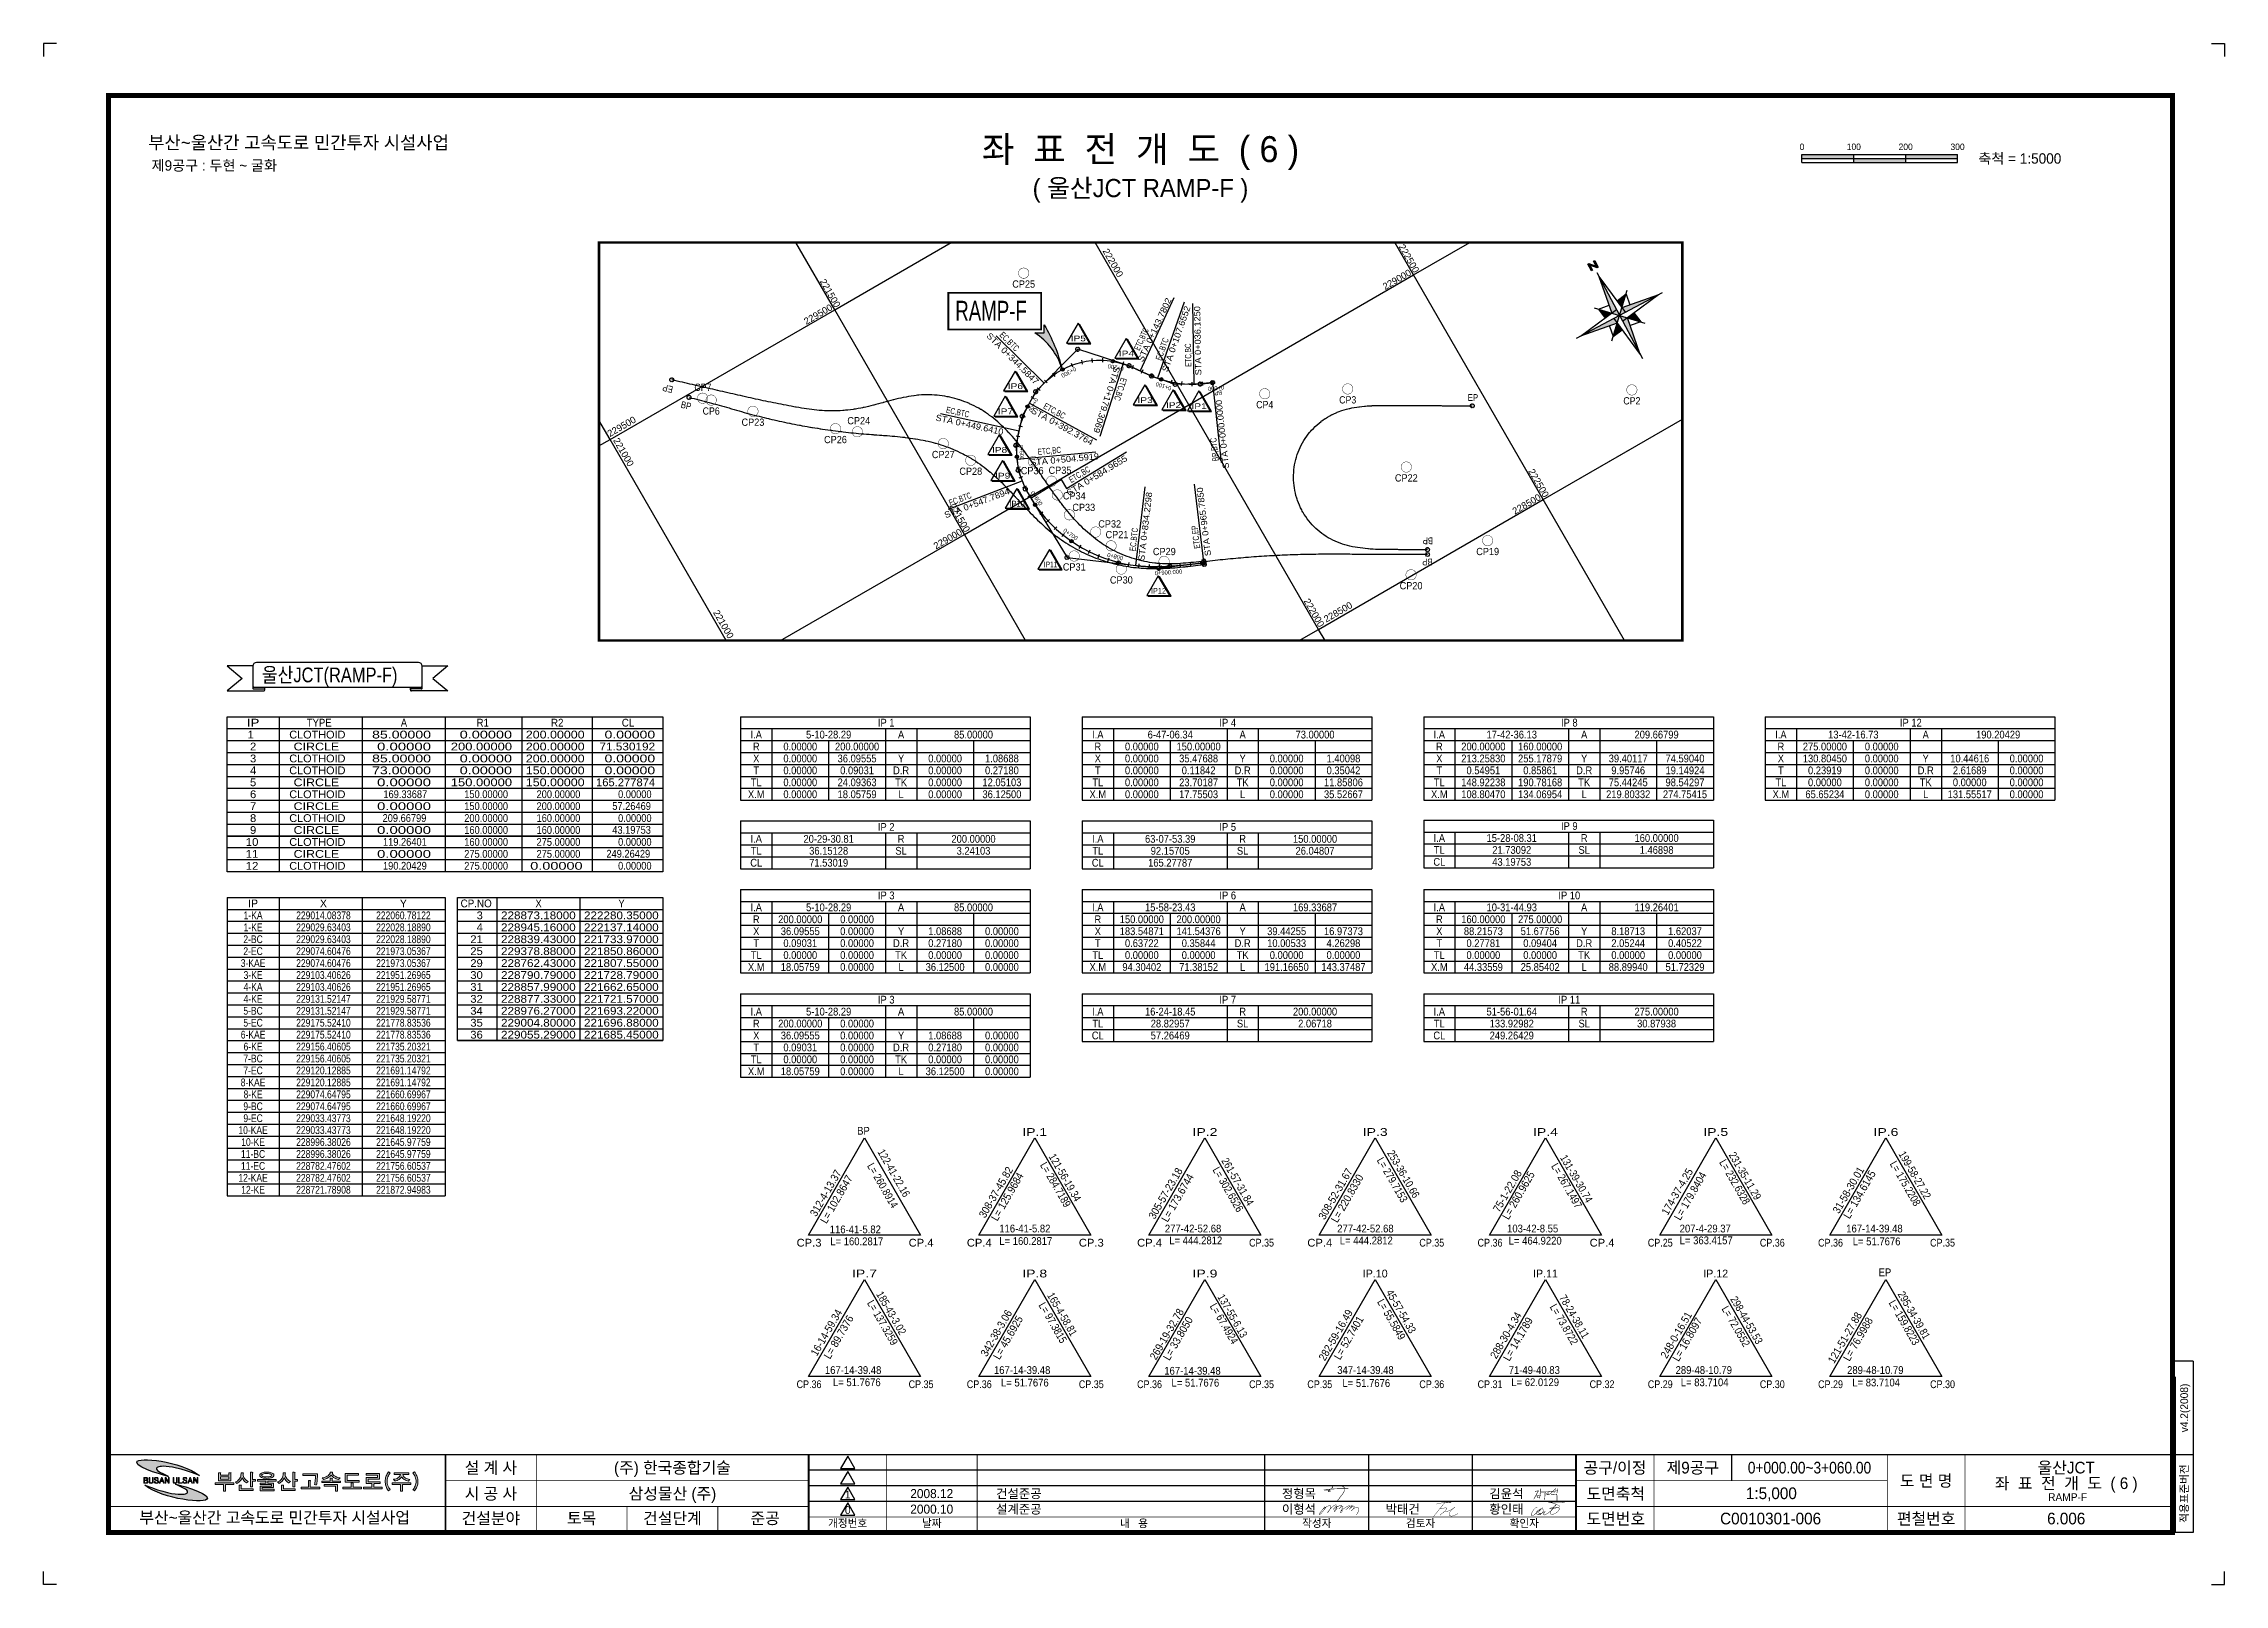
# Model space of a CAD drawing. Extents: x 227753 to 228594, y 228187 to 228781.
import ezdxf
from ezdxf.enums import TextEntityAlignment as Align

# ---------------------------------------------------------------- set-up
doc = ezdxf.new("R2010")
doc.units = 0
doc.header["$LTSCALE"] = 10
doc.header["$MEASUREMENT"] = 0
doc.layers.get('0').update_dxf_attribs({"linetype": 'CONTINUOUS'})
for name, color, linetype in [('CA-ALGN-CNTL', 2, 'CONTINUOUS'), ('CA-ALGN-IPLN', 1, 'CONTINUOUS'), ('CA-ALGN-IPSM', 2, 'CONTINUOUS'), ('CA-ALGN-STSM', 2, 'CONTINUOUS'), ('CA-ALGN-SUBL', 1, 'CONTINUOUS'), ('CA-ALGN-SUBT', 2, 'CONTINUOUS'), ('CA-ALGN-TEXT', 3, 'CONTINUOUS'), ('CA-LEAL', 1, 'CONTINUOUS'), ('CA-LEAT', 3, 'CONTINUOUS'), ('CA-TABL-LIN1', 4, 'CONTINUOUS'), ('CA-TABL-LIN2', 1, 'CONTINUOUS'), ('CA-TABL-TEX1', 6, 'CONTINUOUS'), ('CA-TABL-TEX2', 3, 'CONTINUOUS'), ('CV-AZMU', 3, 'CONTINUOUS'), ('CV-GRID-BORD', 4, 'CONTINUOUS'), ('CV-GRID-LINE', 1, 'CONTINUOUS'), ('CV-GRID-TEXT', 4, 'CONTINUOUS'), ('CV-SURV-SYMB', 3, 'CONTINUOUS'), ('CV-SURV-TEXT', 3, 'CONTINUOUS'), ('CV-TABL-LIN1', 4, 'CONTINUOUS'), ('CV-TABL-LIN2', 1, 'CONTINUOUS'), ('CV-TABL-TEX1', 6, 'CONTINUOUS'), ('CV-TABL-TEX2', 3, 'CONTINUOUS'), ('CX-BORD', 3, 'CONTINUOUS'), ('CX-BORD-LIN1', 4, 'CONTINUOUS'), ('CX-BORD-LIN2', 3, 'CONTINUOUS'), ('CX-BORD-TEX2', 7, 'CONTINUOUS'), ('CX-BORD-TEX3', 6, 'CONTINUOUS'), ('CX-MISC', 2, 'CONTINUOUS'), ('CX-SCAL-LINE', 3, 'CONTINUOUS'), ('CX-SCAL-TEXT', 4, 'CONTINUOUS'), ('CX-SCALE', 7, 'CONTINUOUS'), ('CZ-LIN2', 3, 'CONTINUOUS'), ('CZ-TEX1', 6, 'CONTINUOUS')]:
    doc.layers.add(name, color=color, linetype=linetype)
doc.styles.add('GTXT', font='romans__.ttf', dxfattribs={"bigfont": 'whgtxt'})
doc.styles.add('SCALETEXT', font='Dotum.ttf')
doc.styles.get("Standard").update_dxf_attribs({"font": 'Dotum.ttf'})
doc.styles.add('TB_TEXT', font='Dotum.ttf')
doc.styles.add('TB_WBTXT', font='Dotum.ttf')
doc.styles.add('TB_WMTXT', font='Dotum.ttf')

msp = doc.modelspace()

# ---------------------------------------------------------------- texts
at = {"layer": 'CA-ALGN-SUBT'}
for s, rotation, width, p, p2 in [('    STA 0+143.7802', 65.37733, 0.999654, (228175.05, 228654.38), (228187.8, 228682.19)), ('    STA 0+107.6552', 70.55185, 0.999654, (228184.92, 228650.39), (228195.11, 228679.24)), ('    STA 0+036.1250', 91.04374, 0.999654, (228199.34, 228649.12), (228198.78, 228679.72)), ('    STA 0+344.5847', 315.29392, 0.999654, (228113.34, 228670.79), (228135.09, 228649.27)), ('EC,BTC', 315.29392, 0.727877, (228121.18, 228668.38), (228127.57, 228662.04)), ('ETC,BTC', 65.37733, 0.628983, (228175.33, 228662.37), (228179.08, 228670.56)), ('EC,BTC', 70.55185, 0.727877, (228183.76, 228658.51), (228186.76, 228666.99)), ('ETC,BC', 91.04374, 0.727877, (228195.42, 228656.32), (228195.25, 228665.32)), ('    STA 0+179.3069', 252.16242, 0.999654, (228166.9, 228660.4), (228157.53, 228631.27)), ('ETC,BC', 252.16242, 0.727877, (228168.29, 228652.31), (228165.53, 228643.75)), ('    STA 0+000.0000', 96.21827, 0.999654, (228210.37, 228613.26), (228207.06, 228643.68)), ('    STA 0+449.6410', 347.67222, 0.999654, (228092.73, 228636.5), (228122.62, 228629.96)), ('EC,BTC', 347.67222, 0.727877, (228100.64, 228638.65), (228109.43, 228636.73)), ('    STA 0+392.3764', 331.26709, 0.999654, (228129.88, 228640.6), (228156.71, 228625.89)), ('ETC,BC', 331.26709, 0.727877, (228138.07, 228640.43), (228145.97, 228636.11)), ('BP,BTC', 96.21827, 0.733285, (228205.96, 228620.08), (228204.99, 228629.03)), ('    STA 0+504.5919', 5.38225, 0.999654, (228129.39, 228617.83), (228159.85, 228620.7)), ('ETC,BC', 5.38225, 0.727877, (228136.27, 228622.29), (228145.23, 228623.13)), ('    STA 0+584.9655', 31.38037, 0.999654, (228144.8, 228604.41), (228170.93, 228620.35)), ('ETC,BC', 31.38037, 0.727877, (228149.03, 228611.44), (228156.71, 228616.12)), ('    STA 0+547.7894', 20.85123, 0.999654, (228096.99, 228596.5), (228125.58, 228607.39)), ('    STA 0+965.7850', 97.01881, 0.999654, (228203.51, 228579.59), (228199.77, 228609.96)), ('EC,BTC', 20.85123, 0.727877, (228102.43, 228602.63), (228110.84, 228605.83)), ('    STA 0+834.2298', 83.31416, 0.999654, (228176.77, 228577.48), (228180.33, 228607.87)), ('EC,BTC', 83.31416, 0.727877, (228173.85, 228585.14), (228174.89, 228594.08)), ('ETC,EP', 97.01881, 0.754093, (228198.85, 228586.34), (228197.75, 228595.27))]:
    msp.add_text(s, height=2.4, rotation=rotation, dxfattribs=dict(at, width=width)).set_placement(p, p2, align=Align.FIT)
at = {"layer": 'CA-ALGN-TEXT'}
for s, width, p, p2 in [('IP5', 1.26525, (228148.87, 228666.12), (228154.71, 228666.12)), ('IP4', 1.26525, (228167.43, 228660.3), (228173.27, 228660.3)), ('IP6', 1.26525, (228124.6, 228647.72), (228130.44, 228647.72)), ('IP3', 1.26525, (228174.62, 228642.34), (228180.46, 228642.34)), ('IP2', 1.26525, (228185.59, 228640.44), (228191.43, 228640.44)), ('IP7', 1.26525, (228120.77, 228638.01), (228126.61, 228638.01)), ('IP1', 1.26525, (228195.45, 228640.01), (228201.29, 228640.01)), ('IP8', 1.26525, (228118.51, 228623.17), (228124.35, 228623.17)), ('IP9', 1.26525, (228119.71, 228613.2), (228125.55, 228613.2)), ('IP10', 0.908277, (228125.25, 228602.43), (228131.09, 228602.43)), (' IP11', 0.781902, (228137.82, 228578.97), (228143.66, 228578.97)), ('IP12', 0.908277, (228179.79, 228568.82), (228185.63, 228568.82))]:
    msp.add_text(s, height=2.24, dxfattribs=dict(at, width=width)).set_placement(p, p2, align=Align.FIT)
for s, height, rotation, p in [(' 0+300', 1.6, 208.2638, (228151, 228656.64)), (' 0+200', 1.6, 170.06662, (228170.01, 228656.2)), (' 0+400', 1.44, 243.4511, (228135.37, 228644.89)), (' 0+100', 1.6, 162.7449, (228188.43, 228648.48)), (' 0+000', 1.6, 186.21827, (228208.51, 228649.29)), ('BP ', 1.6, 188.33987, (228207.07, 228647.25)), (' 0+500', 1.44, 273.75165, (228128.97, 228626.61)), (' 0+600', 1.6, 304.51278, (228132.94, 228608.25)), (' 0+700', 1.6, 325.34761, (228145.28, 228593.17)), (' 0+800', 1.6, 346.18244, (228162.19, 228583.27)), (' 0+900.000', 1.6, 3.59188, (228180.76, 228575.92))]:
    msp.add_text(s, height=height, rotation=rotation, dxfattribs=at).set_placement(p)
for s, height, rotation, width, p, p2 in [('EP', 2.6, 166.97337, 0.87085, (227995.69, 228648.71), (227991.79, 228649.61)), ('BP', 2.6, 346.97311, 0.837405, (227998.29, 228640.59), (228002.18, 228639.69)), ('EP', 2.6, 359.7445, 0.87085, (228301.97, 228643.18), (228305.97, 228643.16)), ('CP22', 2.8, 360, 0.894319, (228273.88, 228612.08), (228282.68, 228612.08)), ('BP', 2.6, 179.8761, 0.837405, (228288.59, 228590.52), (228284.59, 228590.53)), ('BP', 2.6, 179.8761, 0.837405, (228288.41, 228582.37), (228284.41, 228582.38))]:
    msp.add_text(s, height=height, rotation=rotation, dxfattribs=dict(at, width=width)).set_placement(p, p2, align=Align.FIT)
at = {"layer": 'CA-LEAT'}
for s, height, rotation, width, p in [('RAMP-F', 7.648, 0, 0.72, (228104.33, 228674.1)), ('L= 260.8914', 3, 300, 0.876349, (228070.22, 228348.27)), ('122-41-22.16', 3, 300, 0.876349, (228074.26, 228353.6)), ('L= 284.7189', 3, 300, 0.876349, (228136.89, 228348.59)), ('121-56-19.34', 3, 300, 0.876349, (228140.26, 228351.86)), ('261-57-31.84', 3, 300, 0.876349, (228206.83, 228350.26)), ('L= 279.7153', 3, 300, 0.876349, (228266.77, 228350.44)), ('253-36-10.66', 3, 300, 0.876349, (228270.77, 228353.23)), ('L= 267.1497', 3, 300, 0.876349, (228334.02, 228348.17)), ('131-39-30.74', 3, 300, 0.876349, (228337.48, 228351.41)), ('L= 232.6328', 3, 300, 0.876349, (228398.82, 228349.62)), ('231-35-11.29', 3, 300, 0.876349, (228402.51, 228352.49)), ('L= 175.2208', 3, 300, 0.876349, (228464.6, 228349.03)), ('199-58-27.22', 3, 300, 0.876349, (228467.98, 228352.82)), ('312-4-13.37', 3, 60, 0.937278, (228050.68, 228328.43)), ('L= 102.8647', 3, 60, 0.937278, (228054.65, 228325.74)), ('308-37-45.82', 3, 60, 0.937278, (228115.84, 228327.86)), ('L= 125.9684', 3, 60, 0.937278, (228120.54, 228326.72)), ('305-57-23.18', 3, 60, 0.937278, (228181.24, 228327.43)), ('L= 173.6744', 3, 60, 0.937278, (228186.2, 228326.3)), ('L= 302.6526', 3, 300, 0.876349, (228203.44, 228346.74)), ('308-52-31.67', 3, 60, 0.937278, (228246.77, 228327.21)), ('L= 220.8330', 3, 60, 0.937278, (228251.65, 228326.07)), ('75-1-22.08', 3, 60, 0.937278, (228314.1, 228330.11)), ('L= 260.9625', 3, 60, 0.937278, (228317.69, 228327.24)), ('174-37-4.25', 3, 60, 0.937278, (228379.1, 228328.98)), ('L= 179.8404', 3, 60, 0.937278, (228383.92, 228326.98)), ('31-58-30.01', 3, 60, 0.937278, (228445.11, 228329.58)), ('L= 134.6145', 3, 60, 0.937278, (228449.21, 228327.58)), ('185-43-3.02', 3, 300, 0.876349, (228073.73, 228298.79)), ('165-4-58.81', 3, 300, 0.876349, (228139.64, 228298.35)), ('137-55-6.13', 3, 300, 0.876349, (228205.34, 228297.72)), ('45-57-54.33', 3, 300, 0.876349, (228270.34, 228299.41)), ('78-24-38.11', 3, 300, 0.876349, (228337.12, 228297.46)), ('298-44-53.53', 3, 300, 0.876349, (228403.11, 228296.88)), ('295-34-39.81', 3, 300, 0.876349, (228467.66, 228298.8)), ('16-14-59.34', 3, 60, 0.937278, (228050.96, 228274.65)), ('L= 89.7376', 3, 60, 0.937278, (228056.02, 228273.51)), ('L= 137.3259', 3, 300, 0.876349, (228070.19, 228295.39)), ('342-38-3.06', 3, 60, 0.937278, (228116.49, 228274.43)), ('L= 45.6925', 3, 60, 0.937278, (228121.36, 228273.29)), ('L= 97.3815', 3, 300, 0.876349, (228136.33, 228294.54)), ('269-19-32.78', 3, 60, 0.937278, (228181.73, 228273.15)), ('L= 33.8050', 3, 60, 0.937278, (228186.89, 228272.95)), ('L= 67.4924', 3, 300, 0.876349, (228202.35, 228294.18)), ('282-59-16.49', 3, 60, 0.937278, (228246.87, 228272.8)), ('L= 52.7401', 3, 60, 0.937278, (228252.72, 228273.19)), ('L= 55.5849', 3, 300, 0.876349, (228266.91, 228295.81)), ('288-30-4.34', 3, 60, 0.937278, (228312.98, 228273.59)), ('L= 14.1789', 3, 60, 0.937278, (228318, 228272.71)), ('L= 73.8722', 3, 300, 0.876349, (228333.47, 228293.9)), ('248-0-16.51', 3, 60, 0.937278, (228378.7, 228273.71)), ('L= 16.8097', 3, 60, 0.937278, (228383.29, 228272.58)), ('L= 72.0552', 3, 300, 0.876349, (228399.75, 228293.15)), ('121-51-27.88', 3, 60, 0.937278, (228443.25, 228271.8)), ('L= 76.9988', 3, 60, 0.937278, (228449.14, 228272.68)), ('L= 159.8223', 3, 300, 0.876349, (228464.19, 228295.42))]:
    msp.add_text(s, height=height, rotation=rotation, dxfattribs=dict(at, width=width)).set_placement(p)
for s, width, p in [('BP', 0.926316, (228066.5, 228360.28)), ('116-41-5.82', 0.931765, (228055.93, 228322.26)), ('116-41-5.82', 0.931765, (228121.31, 228322.59)), ('277-42-52.68', 0.931765, (228185.17, 228322.59)), ('277-42-52.68', 0.931765, (228251.63, 228322.59)), ('103-42-8.55', 0.931765, (228317.14, 228322.59)), ('207-4-29.37', 0.931765, (228383.7, 228322.59)), ('167-14-39.48', 0.931765, (228447.93, 228322.59)), ('L= 160.2817', 0.931765, (228056.13, 228317.66)), ('L= 160.2817', 0.931765, (228121.31, 228317.77)), ('L= 444.2812', 0.931765, (228186.86, 228318.02)), ('L= 444.2812', 0.931765, (228252.63, 228317.99)), ('L= 464.9220', 0.931765, (228317.76, 228317.9)), ('L= 363.4157', 0.931765, (228383.7, 228318.04)), ('L= 51.7676', 0.931765, (228450.44, 228317.64)), ('EP', 0.926316, (228460.43, 228305.71)), ('167-14-39.48', 0.931765, (228054.07, 228268.03)), ('L= 51.7676', 0.931765, (228057.16, 228263.33)), ('167-14-39.48', 0.931765, (228119.25, 228268.03)), ('L= 51.7676', 0.931765, (228121.96, 228263.2)), ('167-14-39.48', 0.931765, (228184.94, 228267.75)), ('L= 51.7676', 0.931765, (228187.72, 228263.16)), ('347-14-39.48', 0.931765, (228251.64, 228268.03)), ('L= 51.7676', 0.931765, (228253.64, 228263.02)), ('71-49-40.83', 0.931765, (228317.77, 228268.03)), ('L= 62.0129', 0.931765, (228318.77, 228263.35)), ('289-48-10.79', 0.931765, (228382.12, 228268.03)), ('L= 83.7104', 0.931765, (228384.12, 228263.31)), ('289-48-10.79', 0.931765, (228448.26, 228268.03)), ('L= 83.7104', 0.931765, (228450.26, 228263.24))]:
    msp.add_text(s, height=3, dxfattribs=dict(at, width=width)).set_placement(p)
for s, width, p, p2 in [('IP.1', 1.239306, (228130.17, 228359.81), (228139.77, 228359.81)), ('IP.2', 1.239306, (228195.83, 228359.81), (228205.43, 228359.81)), ('IP.3', 1.239306, (228261.48, 228359.81), (228271.08, 228359.81)), ('IP.4', 1.239306, (228327.14, 228359.81), (228336.74, 228359.81)), ('IP.5', 1.239306, (228392.79, 228359.81), (228402.39, 228359.81)), ('IP.6', 1.239306, (228458.45, 228359.81), (228468.05, 228359.81)), ('CP.4', 0.992175, (228086.34, 228317.13), (228095.94, 228317.13)), ('CP.3', 0.992175, (228151.99, 228317.13), (228161.59, 228317.13)), ('CP.4', 0.992175, (228174.45, 228317.13), (228184.05, 228317.13)), ('CP.35', 0.793006, (228217.65, 228317.13), (228227.25, 228317.13)), ('CP.4', 0.992175, (228240.1, 228317.13), (228249.7, 228317.13)), ('CP.35', 0.793006, (228283.3, 228317.13), (228292.9, 228317.13)), ('CP.4', 0.992175, (228348.96, 228317.13), (228358.56, 228317.13)), ('CP.25', 0.793006, (228371.41, 228317.13), (228381.01, 228317.13)), ('CP.36', 0.793006, (228414.61, 228317.13), (228424.21, 228317.13)), ('CP.36', 0.793006, (228437.07, 228317.13), (228446.67, 228317.13)), ('CP.35', 0.793006, (228480.27, 228317.13), (228489.87, 228317.13)), ('IP.8', 1.239306, (228130.17, 228305.24), (228139.77, 228305.24)), ('IP.9', 1.239306, (228195.83, 228305.24), (228205.43, 228305.24)), ('IP.10', 0.94336, (228261.48, 228305.24), (228271.08, 228305.24)), ('IP.11', 0.94336, (228327.14, 228305.24), (228336.74, 228305.24)), ('IP.12', 0.94336, (228392.79, 228305.24), (228402.39, 228305.24)), ('CP.36', 0.793006, (228043.14, 228262.57), (228052.74, 228262.57)), ('CP.35', 0.793006, (228086.34, 228262.57), (228095.94, 228262.57)), ('CP.36', 0.793006, (228108.79, 228262.57), (228118.39, 228262.57)), ('CP.35', 0.793006, (228151.99, 228262.57), (228161.59, 228262.57)), ('CP.36', 0.793006, (228174.45, 228262.57), (228184.05, 228262.57)), ('CP.35', 0.793006, (228217.65, 228262.57), (228227.25, 228262.57)), ('CP.35', 0.793006, (228240.1, 228262.57), (228249.7, 228262.57)), ('CP.36', 0.793006, (228283.3, 228262.57), (228292.9, 228262.57)), ('CP.31', 0.793006, (228305.76, 228262.57), (228315.36, 228262.57)), ('CP.29', 0.793006, (228371.41, 228262.57), (228381.01, 228262.57)), ('CP.30', 0.793006, (228414.61, 228262.57), (228424.21, 228262.57)), ('CP.29', 0.793006, (228437.07, 228262.57), (228446.67, 228262.57)), ('CP.30', 0.793006, (228480.27, 228262.57), (228489.87, 228262.57))]:
    msp.add_text(s, height=3, dxfattribs=dict(at, width=width)).set_placement(p, p2, align=Align.FIT)
for s, width, p, p2 in [('CP.3', 0.992175, (228043.14, 228317.13), (228052.74, 228317.13)), ('CP.4', 0.992175, (228108.79, 228317.13), (228118.39, 228317.13)), ('CP.36', 0.793006, (228305.76, 228317.13), (228315.36, 228317.13)), ('IP.7', 1.239306, (228064.52, 228305.24), (228074.12, 228305.24)), ('CP.32', 0.793006, (228348.96, 228262.57), (228358.56, 228262.57))]:
    msp.add_text(s, height=3, rotation=360, dxfattribs=dict(at, width=width)).set_placement(p, p2, align=Align.FIT)
at = {"layer": 'CA-TABL-TEX1'}
for s, width, p, p2 in [('IP', 1.278959, (227831.16, 228517.62), (227835.96, 228517.62)), ('TYPE', 0.937734, (227854.24, 228517.62), (227863.84, 228517.62)), ('A', 0.86325, (227890.53, 228517.62), (227892.93, 228517.62)), ('R1', 0.920531, (227919.7, 228517.62), (227924.5, 228517.62)), ('CL', 0.912693, (227975.73, 228517.62), (227980.53, 228517.62)), ('1', 0.987605, (227831.43, 228513.02), (227833.83, 228513.02)), ('2', 0.987605, (227832.36, 228508.42), (227834.76, 228508.42)), ('4', 0.987605, (227832.36, 228499.22), (227834.76, 228499.22)), ('3', 0.987605, (227832.36, 228503.82), (227834.76, 228503.82)), ('5', 0.987605, (227832.36, 228494.62), (227834.76, 228494.62)), ('6', 0.987605, (227832.36, 228490.02), (227834.76, 228490.02)), ('8', 0.987605, (227832.36, 228480.82), (227834.76, 228480.82)), ('7', 0.987605, (227832.36, 228485.42), (227834.76, 228485.42)), ('10', 1.010595, (227830.69, 228471.62), (227835.6, 228471.62)), ('11', 1.004896, (227830.69, 228467.02), (227835.58, 228467.02)), ('12', 1.00526, (227830.69, 228462.42), (227835.58, 228462.42))]:
    msp.add_text(s, height=3, dxfattribs=dict(at, width=width)).set_placement(p, p2, align=Align.FIT)
for s, width, p, p2 in [('R2', 0.920531, (227948.43, 228517.62), (227953.23, 228517.62)), ('9', 0.987605, (227832.36, 228476.22), (227834.76, 228476.22))]:
    msp.add_text(s, height=3, rotation=360, dxfattribs=dict(at, width=width)).set_placement(p, p2, align=Align.FIT)
for s, width, p in [(' IP 1', 0.918261, (228077.2, 228519.12)), (' IP 4', 0.918261, (228208.91, 228519.12)), (' IP 8', 0.918261, (228340.63, 228519.12)), (' IP 12', 0.918261, (228472.34, 228519.12)), ('I.A', 0.918261, (228027.58, 228514.52)), ('R', 0.918261, (228027.58, 228509.92)), ('A', 0.918261, (228083.44, 228514.52)), ('I.A', 0.918261, (228159.3, 228514.52)), ('R', 0.918261, (228159.3, 228509.92)), ('A', 0.918261, (228215.16, 228514.52)), ('I.A', 0.918261, (228291.01, 228514.52)), ('R', 0.918261, (228291.01, 228509.92)), ('A', 0.918261, (228346.87, 228514.52)), ('I.A', 0.918261, (228422.73, 228514.52)), ('R', 0.918261, (228422.73, 228509.92)), ('A', 0.918261, (228478.58, 228514.52)), ('X', 0.918261, (228027.58, 228505.32)), ('T', 0.918261, (228027.58, 228500.72)), ('D.R', 0.918261, (228083.44, 228500.72)), ('Y', 0.918261, (228083.44, 228505.32)), ('X', 0.918261, (228159.3, 228505.32)), ('T', 0.918261, (228159.3, 228500.72)), ('D.R', 0.918261, (228215.16, 228500.72)), ('Y', 0.918261, (228215.16, 228505.32)), ('X', 0.918261, (228291.01, 228505.32)), ('T', 0.918261, (228291.01, 228500.72)), ('D.R', 0.918261, (228346.87, 228500.72)), ('Y', 0.918261, (228346.87, 228505.32)), ('X', 0.918261, (228422.73, 228505.32)), ('T', 0.918261, (228422.73, 228500.72)), ('D.R', 0.918261, (228478.58, 228500.72)), ('Y', 0.918261, (228478.58, 228505.32)), ('X.M', 0.918261, (228027.58, 228491.52)), ('TL', 0.918261, (228027.58, 228496.12)), ('TK', 0.918261, (228083.44, 228496.12)), ('L', 0.918261, (228083.44, 228491.52)), ('X.M', 0.918261, (228159.3, 228491.52)), ('TL', 0.918261, (228159.3, 228496.12)), ('TK', 0.918261, (228215.16, 228496.12)), ('L', 0.918261, (228215.16, 228491.52)), ('X.M', 0.918261, (228291.01, 228491.52)), ('TL', 0.918261, (228291.01, 228496.12)), ('TK', 0.918261, (228346.87, 228496.12)), ('L', 0.918261, (228346.87, 228491.52)), ('X.M', 0.918261, (228422.73, 228491.52)), ('TL', 0.918261, (228422.73, 228496.12)), ('TK', 0.918261, (228478.58, 228496.12)), ('L', 0.918261, (228478.58, 228491.52)), ('I.A', 0.918261, (228027.58, 228474.32)), (' IP 2', 0.918261, (228077.2, 228478.92)), ('R', 0.918261, (228083.44, 228474.32)), ('I.A', 0.918261, (228159.3, 228474.32)), (' IP 5', 0.918261, (228208.91, 228478.92)), ('R', 0.918261, (228215.16, 228474.32)), ('I.A', 0.918261, (228291.01, 228474.65)), (' IP 9', 0.918261, (228340.63, 228479.25)), ('R', 0.918261, (228346.87, 228474.65)), ('CL', 0.918261, (228027.58, 228465.12)), ('TL', 0.918261, (228027.58, 228469.72)), ('SL', 0.918261, (228083.44, 228469.72)), ('CL', 0.918261, (228159.3, 228465.12)), ('TL', 0.918261, (228159.3, 228469.72)), ('SL', 0.918261, (228215.16, 228469.72)), ('CL', 0.918261, (228291.01, 228465.45)), ('TL', 0.918261, (228291.01, 228470.05)), ('SL', 0.918261, (228346.87, 228470.05)), ('IP', 1.035294, (227833.54, 228449.43)), ('X', 1.035294, (227860.67, 228449.43)), ('Y', 1.035294, (227891.5, 228449.43)), ('I.A', 0.918261, (228027.58, 228447.92)), (' IP 3', 0.918261, (228077.2, 228452.52)), ('A', 0.918261, (228083.44, 228447.92)), ('I.A', 0.918261, (228159.3, 228447.92)), (' IP 6', 0.918261, (228208.91, 228452.52)), ('A', 0.918261, (228215.16, 228447.92)), ('I.A', 0.918261, (228291.01, 228447.92)), (' IP 10', 0.918261, (228340.63, 228452.52)), ('A', 0.918261, (228346.87, 228447.92)), ('1-KA', 0.838095, (227833.54, 228444.83)), ('1-KE', 0.838095, (227833.54, 228440.23)), ('R', 0.918261, (228027.58, 228443.32)), ('R', 0.918261, (228159.3, 228443.32)), ('R', 0.918261, (228291.01, 228443.32)), ('2-BC', 0.838095, (227833.54, 228435.63)), ('2-EC', 0.838095, (227833.54, 228431.03)), ('X', 0.918261, (228027.58, 228438.72)), ('T', 0.918261, (228027.58, 228434.12)), ('D.R', 0.918261, (228083.44, 228434.12)), ('Y', 0.918261, (228083.44, 228438.72)), ('X', 0.918261, (228159.3, 228438.72)), ('T', 0.918261, (228159.3, 228434.12)), ('D.R', 0.918261, (228215.16, 228434.12)), ('Y', 0.918261, (228215.16, 228438.72)), ('X', 0.918261, (228291.01, 228438.72)), ('T', 0.918261, (228291.01, 228434.12)), ('D.R', 0.918261, (228346.87, 228434.12)), ('Y', 0.918261, (228346.87, 228438.72)), ('3-KAE', 0.838095, (227833.54, 228426.43)), ('X.M', 0.918261, (228027.58, 228424.92)), ('TL', 0.918261, (228027.58, 228429.52)), ('TK', 0.918261, (228083.44, 228429.52)), ('L', 0.918261, (228083.44, 228424.92)), ('X.M', 0.918261, (228159.3, 228424.92)), ('TL', 0.918261, (228159.3, 228429.52)), ('TK', 0.918261, (228215.16, 228429.52)), ('L', 0.918261, (228215.16, 228424.92)), ('X.M', 0.918261, (228291.01, 228424.92)), ('TL', 0.918261, (228291.01, 228429.52)), ('TK', 0.918261, (228346.87, 228429.52)), ('L', 0.918261, (228346.87, 228424.92)), ('4-KA', 0.838095, (227833.54, 228417.23)), ('3-KE', 0.838095, (227833.54, 228421.83)), ('5-BC', 0.838095, (227833.54, 228408.03)), ('4-KE', 0.838095, (227833.54, 228412.63)), ('I.A', 0.918261, (228027.58, 228407.72)), (' IP 3', 0.918261, (228077.2, 228412.32)), ('A', 0.918261, (228083.44, 228407.72)), ('I.A', 0.918261, (228159.3, 228407.72)), (' IP 7', 0.918261, (228208.91, 228412.32)), ('R', 0.918261, (228215.16, 228407.72)), ('I.A', 0.918261, (228291.01, 228407.72)), (' IP 11', 0.918261, (228340.63, 228412.32)), ('R', 0.918261, (228346.87, 228407.72)), ('6-KAE', 0.838095, (227833.54, 228398.83)), ('5-EC', 0.838095, (227833.54, 228403.43)), ('X', 0.918261, (228027.58, 228398.52)), ('R', 0.918261, (228027.58, 228403.12)), ('Y', 0.918261, (228083.44, 228398.52)), ('CL', 0.918261, (228159.3, 228398.52)), ('TL', 0.918261, (228159.3, 228403.12)), ('SL', 0.918261, (228215.16, 228403.12)), ('CL', 0.918261, (228291.01, 228398.52)), ('TL', 0.918261, (228291.01, 228403.12)), ('SL', 0.918261, (228346.87, 228403.12)), ('7-BC', 0.838095, (227833.54, 228389.63)), ('6-KE', 0.838095, (227833.54, 228394.23)), ('TL', 0.918261, (228027.58, 228389.32)), ('T', 0.918261, (228027.58, 228393.92)), ('D.R', 0.918261, (228083.44, 228393.92)), ('TK', 0.918261, (228083.44, 228389.32)), ('8-KAE', 0.838095, (227833.54, 228380.43)), ('7-EC', 0.838095, (227833.54, 228385.03)), ('X.M', 0.918261, (228027.58, 228384.72)), ('L', 0.918261, (228083.44, 228384.72)), ('8-KE', 0.838095, (227833.54, 228375.83)), ('9-BC', 0.838095, (227833.54, 228371.23)), ('9-EC', 0.838095, (227833.54, 228366.63)), ('10-KAE', 0.838095, (227833.54, 228362.03)), ('10-KE', 0.838095, (227833.54, 228357.43)), ('11-BC', 0.838095, (227833.54, 228352.83)), ('11-EC', 0.838095, (227833.54, 228348.23)), ('12-KAE', 0.838095, (227833.54, 228343.63)), ('12-KE', 0.838095, (227833.54, 228339.03))]:
    msp.add_text(s, height=3, dxfattribs=dict(at, width=width)).set_placement(p, align=Align.MIDDLE_CENTER)
at = {"layer": 'CA-TABL-TEX2'}
for s, width, p, p2 in [('  CLOTHOID', 1.007003, (227845.16, 228513.02), (227869.16, 228513.02)), ('   CIRCLE', 1.141652, (227845.16, 228508.42), (227866.76, 228508.42)), ('    85.00000', 1.192919, (227873.36, 228513.02), (227902.16, 228513.02)), ('     0.00000', 1.246512, (227873.36, 228508.42), (227902.16, 228508.42)), ('    0.00000', 1.215898, (227907.01, 228513.02), (227933.41, 228513.02)), (' 200.00000', 1.07161, (227937.39, 228508.42), (227961.39, 228508.42)), ('  71.530192', 1.008898, (227964.59, 228508.42), (227988.59, 228508.42)), ('   0.00000', 1.18109, (227964.59, 228513.02), (227988.59, 228513.02)), ('    73.00000', 1.192919, (227873.36, 228499.22), (227902.16, 228499.22)), ('  CLOTHOID', 1.007003, (227845.16, 228490.02), (227869.16, 228490.02)), ('  150.00000', 1.109788, (227907.01, 228494.62), (227933.41, 228494.62)), ('     0.00000', 1.246512, (227873.36, 228476.22), (227902.16, 228476.22)), ('     0.00000', 1.246512, (227873.36, 228467.02), (227902.16, 228467.02))]:
    msp.add_text(s, height=3, rotation=360, dxfattribs=dict(at, width=width)).set_placement(p, p2, align=Align.FIT)
for s, width, p, p2 in [('  200.00000', 1.109788, (227907.01, 228508.42), (227933.41, 228508.42)), (' 200.00000', 1.07161, (227937.39, 228513.02), (227961.39, 228513.02)), ('  CLOTHOID', 1.007003, (227845.16, 228503.82), (227869.16, 228503.82)), ('  CLOTHOID', 1.007003, (227845.16, 228499.22), (227869.16, 228499.22)), ('    85.00000', 1.192919, (227873.36, 228503.82), (227902.16, 228503.82)), ('    0.00000', 1.215898, (227907.01, 228503.82), (227933.41, 228503.82)), ('    0.00000', 1.215898, (227907.01, 228499.22), (227933.41, 228499.22)), (' 200.00000', 1.07161, (227937.39, 228503.82), (227961.39, 228503.82)), (' 150.00000', 1.07161, (227937.39, 228499.22), (227961.39, 228499.22)), ('   0.00000', 1.18109, (227964.59, 228503.82), (227988.59, 228503.82)), ('   0.00000', 1.18109, (227964.59, 228499.22), (227988.59, 228499.22)), ('   CIRCLE', 1.141652, (227845.16, 228494.62), (227866.76, 228494.62)), ('     0.00000', 1.246512, (227873.36, 228494.62), (227902.16, 228494.62)), (' 150.00000', 1.07161, (227937.39, 228494.62), (227961.39, 228494.62)), (' 165.277874', 0.966716, (227964.59, 228494.62), (227988.59, 228494.62)), ('  CLOTHOID', 1.007003, (227845.16, 228480.82), (227869.16, 228480.82)), ('   CIRCLE', 1.141652, (227845.16, 228485.42), (227866.76, 228485.42)), ('     0.00000', 1.246512, (227873.36, 228485.42), (227902.16, 228485.42)), ('  CLOTHOID', 1.007003, (227845.16, 228471.62), (227869.16, 228471.62)), ('   CIRCLE', 1.141652, (227845.16, 228476.22), (227866.76, 228476.22)), ('   CIRCLE', 1.141652, (227845.16, 228467.02), (227866.76, 228467.02)), ('  CLOTHOID', 1.007003, (227845.16, 228462.42), (227869.16, 228462.42)), ('    0.00000', 1.215898, (227934.21, 228462.42), (227960.61, 228462.42))]:
    msp.add_text(s, height=3, dxfattribs=dict(at, width=width)).set_placement(p, p2, align=Align.FIT)
for s, width, p in [('0.00000', 0.918261, (228044.56, 228509.92)), ('5-10-28.29', 0.918261, (228055.51, 228514.52)), ('200.00000', 0.918261, (228066.47, 228509.92)), ('85.00000', 0.918261, (228111.37, 228514.52)), ('0.00000', 0.918261, (228176.28, 228509.92)), ('6-47-06.34', 0.918261, (228187.23, 228514.52)), ('150.00000', 0.918261, (228198.18, 228509.92)), ('73.00000', 0.918261, (228243.08, 228514.52)), ('200.00000', 0.918261, (228307.99, 228509.92)), ('17-42-36.13', 0.918261, (228318.94, 228514.52)), ('160.00000', 0.918261, (228329.89, 228509.92)), ('209.66799', 0.918261, (228374.8, 228514.52)), ('275.00000', 0.918261, (228439.7, 228509.92)), ('13-42-16.73', 0.918261, (228450.66, 228514.52)), ('0.00000', 0.918261, (228461.61, 228509.92)), ('190.20429', 0.918261, (228506.51, 228514.52)), ('0.00000', 0.918261, (228044.56, 228505.32)), ('0.00000', 0.918261, (228044.56, 228500.72)), ('36.09555', 0.918261, (228066.47, 228505.32)), ('0.09031', 0.918261, (228066.47, 228500.72)), ('0.00000', 0.918261, (228100.42, 228505.32)), ('0.00000', 0.918261, (228100.42, 228500.72)), ('0.27180', 0.918261, (228122.32, 228500.72)), ('1.08688', 0.918261, (228122.32, 228505.32)), ('0.00000', 0.918261, (228176.28, 228505.32)), ('0.00000', 0.918261, (228176.28, 228500.72)), ('35.47688', 0.918261, (228198.18, 228505.32)), ('0.11842', 0.918261, (228198.18, 228500.72)), ('0.00000', 0.918261, (228232.13, 228505.32)), ('0.00000', 0.918261, (228232.13, 228500.72)), ('0.35042', 0.918261, (228254.04, 228500.72)), ('1.40098', 0.918261, (228254.04, 228505.32)), ('213.25830', 0.918261, (228307.99, 228505.32)), ('0.54951', 0.918261, (228307.99, 228500.72)), ('255.17879', 0.918261, (228329.89, 228505.32)), ('0.85861', 0.918261, (228329.89, 228500.72)), ('39.40117', 0.918261, (228363.85, 228505.32)), ('9.95746', 0.918261, (228363.85, 228500.72)), ('74.59040', 0.918261, (228385.75, 228505.32)), ('19.14924', 0.918261, (228385.75, 228500.72)), ('130.80450', 0.918261, (228439.7, 228505.32)), ('0.23919', 0.918261, (228439.7, 228500.72)), ('0.00000', 0.918261, (228461.61, 228505.32)), ('0.00000', 0.918261, (228461.61, 228500.72)), ('10.44616', 0.918261, (228495.56, 228505.32)), ('2.61689', 0.918261, (228495.56, 228500.72)), ('0.00000', 0.918261, (228517.47, 228505.32)), ('0.00000', 0.918261, (228517.47, 228500.72)), ('169.33687', 0.910345, (227892.24, 228491.54)), ('150.00000', 0.910345, (227923.42, 228491.54)), ('200.00000', 0.910345, (227951.3, 228491.54)), ('0.00000', 0.910345, (227980.76, 228491.54)), ('0.00000', 0.918261, (228044.56, 228496.12)), ('0.00000', 0.918261, (228044.56, 228491.52)), ('24.09363', 0.918261, (228066.47, 228496.12)), ('18.05759', 0.918261, (228066.47, 228491.52)), ('0.00000', 0.918261, (228100.42, 228496.12)), ('0.00000', 0.918261, (228100.42, 228491.52)), ('36.12500', 0.918261, (228122.32, 228491.52)), ('12.05103', 0.918261, (228122.32, 228496.12)), ('0.00000', 0.918261, (228176.28, 228496.12)), ('0.00000', 0.918261, (228176.28, 228491.52)), ('23.70187', 0.918261, (228198.18, 228496.12)), ('17.75503', 0.918261, (228198.18, 228491.52)), ('0.00000', 0.918261, (228232.13, 228496.12)), ('0.00000', 0.918261, (228232.13, 228491.52)), ('35.52667', 0.918261, (228254.04, 228491.52)), ('11.85806', 0.918261, (228254.04, 228496.12)), ('148.92238', 0.918261, (228307.99, 228496.12)), ('108.80470', 0.918261, (228307.99, 228491.52)), ('190.78168', 0.918261, (228329.89, 228496.12)), ('134.06954', 0.918261, (228329.89, 228491.52)), ('219.80332', 0.918261, (228363.85, 228491.52)), ('75.44245', 0.918261, (228363.85, 228496.12)), ('274.75415', 0.918261, (228385.75, 228491.52)), ('98.54297', 0.918261, (228385.75, 228496.12)), ('65.65234', 0.918261, (228439.7, 228491.52)), ('0.00000', 0.918261, (228439.7, 228496.12)), ('0.00000', 0.918261, (228461.61, 228496.12)), ('0.00000', 0.918261, (228461.61, 228491.52)), ('131.55517', 0.918261, (228495.56, 228491.52)), ('0.00000', 0.918261, (228495.56, 228496.12)), ('0.00000', 0.918261, (228517.47, 228496.12)), ('0.00000', 0.918261, (228517.47, 228491.52)), ('209.66799', 0.910345, (227891.92, 228482.35)), ('200.00000', 0.910345, (227923.42, 228482.34)), ('150.00000', 0.910345, (227923.42, 228486.94)), ('200.00000', 0.910345, (227951.3, 228486.94)), ('160.00000', 0.910345, (227951.3, 228482.34)), ('57.26469', 0.910345, (227979.51, 228486.99)), ('0.00000', 0.910345, (227980.76, 228482.34)), ('119.26401', 0.910345, (227892.08, 228473.15)), ('160.00000', 0.910345, (227923.42, 228477.74)), ('160.00000', 0.910345, (227923.42, 228473.14)), ('275.00000', 0.910345, (227951.3, 228473.14)), ('160.00000', 0.910345, (227951.3, 228477.74)), ('43.19753', 0.910345, (227979.51, 228477.79)), ('0.00000', 0.910345, (227980.76, 228473.14)), ('20-29-30.81', 0.918261, (228055.51, 228474.32)), ('200.00000', 0.918261, (228111.37, 228474.32)), ('63-07-53.39', 0.918261, (228187.23, 228474.32)), ('150.00000', 0.918261, (228243.08, 228474.32)), ('15-28-08.31', 0.918261, (228318.94, 228474.65)), ('160.00000', 0.918261, (228374.8, 228474.65)), ('275.00000', 0.910345, (227923.42, 228468.54)), ('275.00000', 0.910345, (227951.3, 228468.54)), ('249.26429', 0.910345, (227978.24, 228468.59)), ('36.15128', 0.918261, (228055.51, 228469.72)), ('71.53019', 0.918261, (228055.51, 228465.12)), ('3.24103', 0.918261, (228111.37, 228469.72)), ('165.27787', 0.918261, (228187.23, 228465.12)), ('92.15705', 0.918261, (228187.23, 228469.72)), ('26.04807', 0.918261, (228243.08, 228469.72)), ('43.19753', 0.918261, (228318.94, 228465.45)), ('21.73092', 0.918261, (228318.94, 228470.05)), ('1.46898', 0.918261, (228374.8, 228470.05)), ('190.20429', 0.910345, (227892.08, 228463.95)), ('275.00000', 0.910345, (227923.42, 228463.94)), ('0.00000', 0.910345, (227980.76, 228463.94)), ('5-10-28.29', 0.918261, (228055.51, 228447.92)), ('85.00000', 0.918261, (228111.37, 228447.92)), ('15-58-23.43', 0.918261, (228187.23, 228447.92)), ('169.33687', 0.918261, (228243.08, 228447.92)), ('10-31-44.93', 0.918261, (228318.94, 228447.92)), ('119.26401', 0.918261, (228374.8, 228447.92)), ('229014.08378', 0.838095, (227860.67, 228444.83)), ('229029.63403', 0.838095, (227860.67, 228440.23)), ('222060.78122', 0.838095, (227891.5, 228444.83)), ('222028.18890', 0.838095, (227891.5, 228440.23)), ('200.00000', 0.918261, (228044.56, 228443.32)), ('0.00000', 0.918261, (228066.47, 228443.32)), ('150.00000', 0.918261, (228176.28, 228443.32)), ('200.00000', 0.918261, (228198.18, 228443.32)), ('160.00000', 0.918261, (228307.99, 228443.32)), ('275.00000', 0.918261, (228329.89, 228443.32)), ('229029.63403', 0.838095, (227860.67, 228435.63)), ('229074.60476', 0.838095, (227860.67, 228431.03)), ('222028.18890', 0.838095, (227891.5, 228435.63)), ('221973.05367', 0.838095, (227891.5, 228431.03)), ('36.09555', 0.918261, (228044.56, 228438.72)), ('0.09031', 0.918261, (228044.56, 228434.12)), ('0.00000', 0.918261, (228066.47, 228438.72)), ('0.00000', 0.918261, (228066.47, 228434.12)), ('0.27180', 0.918261, (228100.42, 228434.12)), ('1.08688', 0.918261, (228100.42, 228438.72)), ('0.00000', 0.918261, (228122.32, 228438.72)), ('0.00000', 0.918261, (228122.32, 228434.12)), ('183.54871', 0.918261, (228176.28, 228438.72)), ('0.63722', 0.918261, (228176.28, 228434.12)), ('141.54376', 0.918261, (228198.18, 228438.72)), ('0.35844', 0.918261, (228198.18, 228434.12)), ('39.44255', 0.918261, (228232.13, 228438.72)), ('10.00533', 0.918261, (228232.13, 228434.12)), ('16.97373', 0.918261, (228254.04, 228438.72)), ('4.26298', 0.918261, (228254.04, 228434.12)), ('88.21573', 0.918261, (228307.99, 228438.72)), ('0.27781', 0.918261, (228307.99, 228434.12)), ('51.67756', 0.918261, (228329.89, 228438.72)), ('0.09404', 0.918261, (228329.89, 228434.12)), ('8.18713', 0.918261, (228363.85, 228438.72)), ('2.05244', 0.918261, (228363.85, 228434.12)), ('0.40522', 0.918261, (228385.75, 228434.12)), ('1.62037', 0.918261, (228385.75, 228438.72)), ('229074.60476', 0.838095, (227860.67, 228426.43)), ('221973.05367', 0.838095, (227891.5, 228426.43)), ('18.05759', 0.918261, (228044.56, 228424.92)), ('0.00000', 0.918261, (228044.56, 228429.52)), ('0.00000', 0.918261, (228066.47, 228429.52)), ('0.00000', 0.918261, (228066.47, 228424.92)), ('36.12500', 0.918261, (228100.42, 228424.92)), ('0.00000', 0.918261, (228100.42, 228429.52)), ('0.00000', 0.918261, (228122.32, 228429.52)), ('0.00000', 0.918261, (228122.32, 228424.92)), ('94.30402', 0.918261, (228176.28, 228424.92)), ('0.00000', 0.918261, (228176.28, 228429.52)), ('71.38152', 0.918261, (228198.18, 228424.92)), ('0.00000', 0.918261, (228198.18, 228429.52)), ('191.16650', 0.918261, (228232.13, 228424.92)), ('0.00000', 0.918261, (228232.13, 228429.52)), ('143.37487', 0.918261, (228254.04, 228424.92)), ('0.00000', 0.918261, (228254.04, 228429.52)), ('44.33559', 0.918261, (228307.99, 228424.92)), ('0.00000', 0.918261, (228307.99, 228429.52)), ('25.85402', 0.918261, (228329.89, 228424.92)), ('0.00000', 0.918261, (228329.89, 228429.52)), ('88.89940', 0.918261, (228363.85, 228424.92)), ('0.00000', 0.918261, (228363.85, 228429.52)), ('51.72329', 0.918261, (228385.75, 228424.92)), ('0.00000', 0.918261, (228385.75, 228429.52)), ('229103.40626', 0.838095, (227860.67, 228421.83)), ('229103.40626', 0.838095, (227860.67, 228417.23)), ('221951.26965', 0.838095, (227891.5, 228421.83)), ('221951.26965', 0.838095, (227891.5, 228417.23)), ('229131.52147', 0.838095, (227860.67, 228412.63)), ('229131.52147', 0.838095, (227860.67, 228408.03)), ('221929.58771', 0.838095, (227891.5, 228412.63)), ('221929.58771', 0.838095, (227891.5, 228408.03)), ('5-10-28.29', 0.918261, (228055.51, 228407.72)), ('85.00000', 0.918261, (228111.37, 228407.72)), ('16-24-18.45', 0.918261, (228187.23, 228407.72)), ('200.00000', 0.918261, (228243.08, 228407.72)), ('51-56-01.64', 0.918261, (228318.94, 228407.72)), ('275.00000', 0.918261, (228374.8, 228407.72)), ('229175.52410', 0.838095, (227860.67, 228403.43)), ('229175.52410', 0.838095, (227860.67, 228398.83)), ('221778.83536', 0.838095, (227891.5, 228403.43)), ('221778.83536', 0.838095, (227891.5, 228398.83)), ('200.00000', 0.918261, (228044.56, 228403.12)), ('36.09555', 0.918261, (228044.56, 228398.52)), ('0.00000', 0.918261, (228066.47, 228403.12)), ('0.00000', 0.918261, (228066.47, 228398.52)), ('1.08688', 0.918261, (228100.42, 228398.52)), ('0.00000', 0.918261, (228122.32, 228398.52)), ('57.26469', 0.918261, (228187.23, 228398.52)), ('28.82957', 0.918261, (228187.23, 228403.12)), ('2.06718', 0.918261, (228243.08, 228403.12)), ('249.26429', 0.918261, (228318.94, 228398.52)), ('133.92982', 0.918261, (228318.94, 228403.12)), ('30.87938', 0.918261, (228374.8, 228403.12)), ('229156.40605', 0.838095, (227860.67, 228394.23)), ('229156.40605', 0.838095, (227860.67, 228389.63)), ('221735.20321', 0.838095, (227891.5, 228394.23)), ('221735.20321', 0.838095, (227891.5, 228389.63)), ('0.09031', 0.918261, (228044.56, 228393.92)), ('0.00000', 0.918261, (228044.56, 228389.32)), ('0.00000', 0.918261, (228066.47, 228393.92)), ('0.00000', 0.918261, (228066.47, 228389.32)), ('0.27180', 0.918261, (228100.42, 228393.92)), ('0.00000', 0.918261, (228100.42, 228389.32)), ('0.00000', 0.918261, (228122.32, 228393.92)), ('0.00000', 0.918261, (228122.32, 228389.32)), ('229120.12885', 0.838095, (227860.67, 228385.03)), ('229120.12885', 0.838095, (227860.67, 228380.43)), ('221691.14792', 0.838095, (227891.5, 228385.03)), ('221691.14792', 0.838095, (227891.5, 228380.43)), ('18.05759', 0.918261, (228044.56, 228384.72)), ('0.00000', 0.918261, (228066.47, 228384.72)), ('36.12500', 0.918261, (228100.42, 228384.72)), ('0.00000', 0.918261, (228122.32, 228384.72)), ('229074.64795', 0.838095, (227860.67, 228375.83)), ('221660.69967', 0.838095, (227891.5, 228375.83)), ('229074.64795', 0.838095, (227860.67, 228371.23)), ('229033.43773', 0.838095, (227860.67, 228366.63)), ('221660.69967', 0.838095, (227891.5, 228371.23)), ('221648.19220', 0.838095, (227891.5, 228366.63)), ('229033.43773', 0.838095, (227860.67, 228362.03)), ('228996.38026', 0.838095, (227860.67, 228357.43)), ('221648.19220', 0.838095, (227891.5, 228362.03)), ('221645.97759', 0.838095, (227891.5, 228357.43)), ('228996.38026', 0.838095, (227860.67, 228352.83)), ('228782.47602', 0.838095, (227860.67, 228348.23)), ('221645.97759', 0.838095, (227891.5, 228352.83)), ('221756.60537', 0.838095, (227891.5, 228348.23)), ('228782.47602', 0.838095, (227860.67, 228343.63)), ('228721.78908', 0.838095, (227860.67, 228339.03)), ('221756.60537', 0.838095, (227891.5, 228343.63)), ('221872.94983', 0.838095, (227891.5, 228339.03))]:
    msp.add_text(s, height=3, dxfattribs=dict(at, width=width)).set_placement(p, align=Align.MIDDLE_CENTER)
at = {"layer": 'CV-GRID-TEXT', "width": 0.94962}
for s, rotation, p, p2 in [('222000', 300, (228161.04, 228700.95), (228167.04, 228690.55)), ('222500', 300, (228275.19, 228702.64), (228281.19, 228692.25)), ('222500', 300, (228275.19, 228702.64), (228281.19, 228692.25)), ('222500', 300, (228275.19, 228702.64), (228281.19, 228692.25)), ('229000', 30, (228270.1, 228685.85), (228280.49, 228691.85)), ('229000', 30, (228270.1, 228685.85), (228280.49, 228691.85)), ('229000', 30, (228270.1, 228685.85), (228280.49, 228691.85)), ('221500', 300, (228051.98, 228689.25), (228057.98, 228678.85)), ('221500', 300, (228051.98, 228689.25), (228057.98, 228678.85)), ('221500', 300, (228051.98, 228689.25), (228057.98, 228678.85)), ('229500', 30, (228046.9, 228672.45), (228057.29, 228678.45)), ('229500', 30, (228046.9, 228672.45), (228057.29, 228678.45)), ('229500', 30, (228046.9, 228672.45), (228057.29, 228678.45)), ('229500', 30, (227971.11, 228629.17), (227981.5, 228635.17)), ('221000', 300, (227972.3, 228627.96), (227978.3, 228617.56)), ('222500', 300, (228325.19, 228616.04), (228331.19, 228605.65)), ('222500', 300, (228325.19, 228616.04), (228331.19, 228605.65)), ('222500', 300, (228325.19, 228616.04), (228331.19, 228605.65)), ('221500', 300, (228101.98, 228602.64), (228107.98, 228592.25)), ('221500', 300, (228101.98, 228602.64), (228107.98, 228592.25)), ('221500', 300, (228101.98, 228602.64), (228107.98, 228592.25)), ('228500', 30, (228320.1, 228599.25), (228330.49, 228605.25)), ('228500', 30, (228320.1, 228599.25), (228330.49, 228605.25)), ('228500', 30, (228320.1, 228599.25), (228330.49, 228605.25)), ('229000', 30, (228096.9, 228585.85), (228107.29, 228591.85)), ('229000', 30, (228096.9, 228585.85), (228107.29, 228591.85)), ('229000', 30, (228096.9, 228585.85), (228107.29, 228591.85)), ('221000', 300, (228010.82, 228561.61), (228016.82, 228551.22)), ('222000', 300, (228238.58, 228566.04), (228244.58, 228555.65)), ('222000', 300, (228238.58, 228566.04), (228244.58, 228555.65)), ('222000', 300, (228238.58, 228566.04), (228244.58, 228555.65)), ('228500', 30, (228247.39, 228557.67), (228257.78, 228563.67))]:
    msp.add_text(s, height=2.6, rotation=rotation, dxfattribs=at).set_placement(p, p2, align=Align.FIT)
at = {"layer": 'CV-SURV-TEXT'}
for s, width, p, p2 in [('CP25', 0.894319, (228126.32, 228686.82), (228135.12, 228686.82)), ('CP4', 0.871658, (228220.38, 228640.32), (228226.98, 228640.32)), ('CP4', 0.871658, (228220.38, 228640.32), (228226.98, 228640.32)), ('CP3', 0.871658, (228252.38, 228642.18), (228258.98, 228642.18)), ('CP3', 0.871658, (228252.38, 228642.18), (228258.98, 228642.18)), ('CP2', 0.871658, (228361.96, 228641.8), (228368.56, 228641.8)), ('CP6', 0.871658, (228006.9, 228637.87), (228013.5, 228637.87)), ('CP23', 0.894319, (228021.91, 228633.57), (228030.71, 228633.57)), ('CP24', 0.894319, (228062.71, 228634.14), (228071.51, 228634.14)), ('CP27', 0.894319, (228095.31, 228621.1), (228104.11, 228621.1)), ('CP28', 0.894319, (228105.91, 228614.66), (228114.71, 228614.66)), ('CP35', 0.894319, (228140.33, 228615.03), (228149.13, 228615.03)), ('CP34', 0.894319, (228145.84, 228605.18), (228154.64, 228605.18)), ('CP33', 0.894319, (228149.49, 228600.72), (228158.29, 228600.72)), ('CP32', 0.894319, (228159.49, 228594.36), (228168.29, 228594.36)), ('CP31', 0.894319, (228145.81, 228577.77), (228154.61, 228577.77)), ('CP20', 0.894319, (228275.71, 228570.53), (228284.51, 228570.53))]:
    msp.add_text(s, height=2.8, dxfattribs=dict(at, width=width)).set_placement(p, p2, align=Align.FIT)
for s, width, p, p2 in [('CP7', 0.871658, (228003.71, 228647.03), (228010.31, 228647.03)), ('CP26', 0.894319, (228053.73, 228626.86), (228062.53, 228626.86)), ('CP36', 0.894319, (228129.6, 228614.88), (228138.4, 228614.88)), ('CP21', 0.894319, (228162.3, 228590.23), (228171.1, 228590.23)), ('CP29', 0.894319, (228180.56, 228583.7), (228189.36, 228583.7)), ('CP19', 0.894319, (228305.25, 228583.71), (228314.05, 228583.71)), ('CP30', 0.894319, (228163.98, 228572.75), (228172.78, 228572.75)), ('CP30', 0.894319, (228163.98, 228572.75), (228172.78, 228572.75))]:
    msp.add_text(s, height=2.8, rotation=360, dxfattribs=dict(at, width=width)).set_placement(p, p2, align=Align.FIT)
at = {"layer": 'CV-TABL-TEX1'}
for s, width, p, p2 in [('CP.NO', 0.90374, (227913.57, 228447.93), (227925.57, 228447.93)), ('X', 0.954045, (227942.43, 228447.93), (227944.83, 228447.93)), ('Y', 0.957143, (227974.43, 228447.93), (227976.83, 228447.93)), ('4', 0.987605, (227919.75, 228438.73), (227922.15, 228438.73)), ('3', 0.987605, (227919.75, 228443.33), (227922.15, 228443.33)), ('21', 0.987605, (227917.32, 228434.13), (227922.12, 228434.13)), ('25', 0.987605, (227917.32, 228429.53), (227922.12, 228429.53)), ('29', 0.987605, (227917.32, 228424.93), (227922.12, 228424.93)), ('30', 0.987605, (227917.32, 228420.33), (227922.12, 228420.33)), ('31', 0.987605, (227917.32, 228415.73), (227922.12, 228415.73)), ('32', 0.987605, (227917.32, 228411.13), (227922.12, 228411.13)), ('34', 0.987605, (227917.32, 228406.53), (227922.12, 228406.53)), ('35', 0.987605, (227917.32, 228401.93), (227922.12, 228401.93)), ('36', 0.987605, (227917.32, 228397.33), (227922.12, 228397.33))]:
    msp.add_text(s, height=3, dxfattribs=dict(at, width=width)).set_placement(p, p2, align=Align.FIT)
at = {"layer": 'CV-TABL-TEX2', "width": 1.017868}
for s, p, p2 in [('228873.18000', (227929.16, 228443.33), (227957.96, 228443.33)), ('228945.16000', (227929.16, 228438.73), (227957.96, 228438.73)), ('228839.43000', (227929.16, 228434.13), (227957.96, 228434.13)), ('229378.88000', (227929.16, 228429.53), (227957.96, 228429.53)), ('221733.97000', (227961.16, 228434.13), (227989.96, 228434.13)), ('221850.86000', (227961.16, 228429.53), (227989.96, 228429.53)), ('221807.55000', (227961.16, 228424.93), (227989.96, 228424.93)), ('228790.79000', (227929.16, 228420.33), (227957.96, 228420.33)), ('228857.99000', (227929.16, 228415.73), (227957.96, 228415.73)), ('221693.22000', (227961.16, 228406.53), (227989.96, 228406.53)), ('229055.29000', (227929.16, 228397.33), (227957.96, 228397.33)), ('221696.88000', (227961.16, 228401.93), (227989.96, 228401.93))]:
    msp.add_text(s, height=3, dxfattribs=at).set_placement(p, p2, align=Align.FIT)
for s, p, p2 in [('222280.35000', (227961.16, 228443.33), (227989.96, 228443.33)), ('222137.14000', (227961.16, 228438.73), (227989.96, 228438.73)), ('228762.43000', (227929.16, 228424.93), (227957.96, 228424.93)), ('221728.79000', (227961.16, 228420.33), (227989.96, 228420.33)), ('221662.65000', (227961.16, 228415.73), (227989.96, 228415.73)), ('228877.33000', (227929.16, 228411.13), (227957.96, 228411.13)), ('228976.27000', (227929.16, 228406.53), (227957.96, 228406.53)), ('221721.57000', (227961.16, 228411.13), (227989.96, 228411.13)), ('229004.80000', (227929.16, 228401.93), (227957.96, 228401.93)), ('221685.45000', (227961.16, 228397.33), (227989.96, 228397.33))]:
    msp.add_text(s, height=3, rotation=360, dxfattribs=at).set_placement(p, p2, align=Align.FIT)
at = {"layer": 'CZ-TEX1', "width": 0.85}
msp.add_text('울산JCT(RAMP-F)', height=5.7, rotation=0, dxfattribs=at).set_placement((227836.93, 228534.68))

# ---------------------------------------------------------------- blocks, each defined once
blk = doc.blocks.new('CXGLOGO-EX흑백1')
h = blk.add_hatch(color=74)
edge = h.paths.add_edge_path()
edge.add_spline(control_points=[(3.24, 1.49), (1.67, 2.6), (-1.78, 3.37), (-1.38, 4.71), (-1.38, 4.71), (-1.38, 4.71), (0.38, 7.51), (15.15, 1.88), (15.15, 1.88), (8, 7.3), (-8.94, 9.33), (-8.99, 6.91), (-8.99, 6.91), (-9.03, 4.5), (3.24, 1.49), (3.24, 1.49)], knot_values=[0, 0, 0, 0, 0.25, 0.25, 0.25, 0.25, 0.5, 0.5, 0.5, 0.5, 0.75, 0.75, 0.75, 0.75, 1, 1, 1, 1], degree=3, periodic=0)
h = blk.add_hatch(color=256)
h.paths.add_polyline_path([(11.6, 0.69), (11.94, -0.26), (11.26, -0.26)], flags=16)
h.paths.add_polyline_path([(12.25, -1.14), (12.54, -1.14), (11.73, 1.06), (11.48, 1.06), (10.67, -1.14), (10.96, -1.14), (11.18, -0.49), (12.02, -0.49)])
h.paths.add_polyline_path([(1.54, -1.14), (0.73, 1.06), (0.48, 1.06), (-0.33, -1.14), (-0.04, -1.14), (0.19, -0.49), (1.03, -0.49), (1.25, -1.14)])
h.paths.add_polyline_path([(1.9, -1.14), (2.17, -1.14), (2.17, 0.61), (3.23, -1.14), (3.52, -1.14), (3.52, 1.06), (3.25, 1.06), (3.25, -0.65), (2.21, 1.06), (1.9, 1.06)])
h.paths.add_polyline_path([(5.3, -0.69), (5.27, -0.48), (5.27, 1.06), (5, 1.06), (5, -0.45), (5.03, -0.7), (5.1, -0.9), (5.16, -0.98), (5.32, -1.1), (5.52, -1.17), (5.77, -1.2), (5.79, -1.2), (6.04, -1.17), (6.25, -1.1), (6.41, -1), (6.41, -0.99), (6.53, -0.82), (6.59, -0.61), (6.6, -0.45), (6.6, 1.06), (6.33, 1.06), (6.33, -0.46), (6.29, -0.7), (6.19, -0.86), (6.01, -0.96), (5.79, -0.98), (5.55, -0.94), (5.4, -0.86)])
h.paths.add_polyline_path([(7.36, 1.06), (7.09, 1.06), (7.09, -1.14), (8.47, -1.14), (8.47, -0.93), (7.36, -0.93)])
h.paths.add_polyline_path([(10.02, 1.02), (9.81, 1.08), (9.56, 1.11), (9.56, 1.11), (9.3, 1.08), (9.1, 1.02), (9.01, 0.95), (8.88, 0.78), (8.84, 0.56), (8.84, 0.54), (8.88, 0.31), (9, 0.15), (9.13, 0.06), (9.37, -0.05), (9.48, -0.09), (9.53, -0.11), (9.76, -0.21), (9.83, -0.25), (10, -0.36), (10.06, -0.48), (10.08, -0.62), (10.02, -0.84), (9.94, -0.9), (9.76, -0.97), (9.57, -0.98), (9.32, -0.94), (9.17, -0.86), (9.07, -0.7), (9.04, -0.45), (8.77, -0.45), (8.8, -0.69), (8.87, -0.89), (8.94, -0.99), (9.1, -1.1), (9.31, -1.17), (9.56, -1.2), (9.57, -1.2), (9.84, -1.17), (10.04, -1.12), (10.15, -1.05), (10.28, -0.89), (10.34, -0.68), (10.35, -0.58), (10.32, -0.35), (10.21, -0.18), (10.18, -0.16), (10.05, -0.07), (9.82, 0.03), (9.65, 0.11), (9.38, 0.22), (9.22, 0.31), (9.21, 0.32), (9.13, 0.51), (9.13, 0.57), (9.2, 0.78), (9.25, 0.82), (9.45, 0.89), (9.55, 0.9), (9.78, 0.85), (9.9, 0.77), (10.02, 0.59), (10.05, 0.47), (10.32, 0.47), (10.28, 0.71), (10.17, 0.89), (10.17, 0.9)])
h.paths.add_polyline_path([(12.89, -1.14), (13.16, -1.14), (13.16, 0.61), (14.23, -1.14), (14.52, -1.14), (14.52, 1.06), (14.24, 1.06), (14.24, -0.65), (13.2, 1.06), (12.89, 1.06)])
h.paths.add_polyline_path([(0.27, -0.26), (0.61, 0.69), (0.95, -0.26)], flags=16)
h.paths.add_polyline_path([(-5.98, 0.11), (-5.98, 0.84), (-5.48, 0.84), (-5.24, 0.81), (-5.13, 0.75), (-5.04, 0.57), (-5.04, 0.49), (-5.09, 0.27), (-5.16, 0.19), (-5.34, 0.12), (-5.5, 0.11)], flags=16)
h.paths.add_polyline_path([(-5.98, -0.93), (-5.98, -0.1), (-5.44, -0.1), (-5.2, -0.13), (-5.1, -0.17), (-4.98, -0.33), (-4.96, -0.52), (-5.01, -0.75), (-5.09, -0.85), (-5.27, -0.92), (-5.44, -0.93)], flags=16)
h.paths.add_polyline_path([(-5.12, 1.02), (-5.35, 1.06), (-5.4, 1.06), (-6.25, 1.06), (-6.25, -1.14), (-5.37, -1.14), (-5.12, -1.12), (-4.92, -1.05), (-4.85, -0.99), (-4.74, -0.83), (-4.69, -0.61), (-4.68, -0.52), (-4.72, -0.28), (-4.81, -0.13), (-4.98, 0), (-5.07, 0.03), (-4.88, 0.15), (-4.85, 0.19), (-4.77, 0.39), (-4.76, 0.5), (-4.8, 0.72), (-4.92, 0.9), (-4.94, 0.91)])
h.paths.add_polyline_path([(-3.97, -0.69), (-3.99, -0.48), (-3.99, 1.06), (-4.26, 1.06), (-4.26, -0.45), (-4.24, -0.7), (-4.16, -0.9), (-4.1, -0.98), (-3.95, -1.1), (-3.74, -1.17), (-3.49, -1.2), (-3.48, -1.2), (-3.22, -1.17), (-3.01, -1.1), (-2.86, -1), (-2.85, -0.99), (-2.74, -0.82), (-2.68, -0.61), (-2.66, -0.45), (-2.66, 1.06), (-2.94, 1.06), (-2.94, -0.46), (-2.97, -0.7), (-3.08, -0.86), (-3.26, -0.96), (-3.47, -0.98), (-3.72, -0.94), (-3.87, -0.86)])
h.paths.add_polyline_path([(-0.83, 0.9), (-0.97, 1.02), (-1.18, 1.08), (-1.44, 1.11), (-1.69, 1.08), (-1.89, 1.02), (-1.98, 0.95), (-2.11, 0.78), (-2.16, 0.56), (-2.16, 0.54), (-2.12, 0.31), (-2, 0.15), (-1.86, 0.06), (-1.63, -0.05), (-1.52, -0.09), (-1.47, -0.11), (-1.24, -0.21), (-1.17, -0.25), (-1, -0.36), (-0.93, -0.48), (-0.92, -0.62), (-0.97, -0.84), (-1.05, -0.9), (-1.23, -0.97), (-1.42, -0.98), (-1.67, -0.94), (-1.82, -0.86), (-1.92, -0.7), (-1.96, -0.45), (-2.22, -0.45), (-2.2, -0.69), (-2.12, -0.89), (-2.05, -0.99), (-1.89, -1.1), (-1.69, -1.17), (-1.43, -1.2), (-1.42, -1.2), (-1.16, -1.17), (-0.96, -1.12), (-0.85, -1.05), (-0.71, -0.89), (-0.65, -0.68), (-0.64, -0.58), (-0.68, -0.35), (-0.79, -0.18), (-0.81, -0.16), (-0.95, -0.07), (-1.17, 0.03), (-1.35, 0.11), (-1.61, 0.22), (-1.77, 0.31), (-1.78, 0.32), (-1.86, 0.51), (-1.86, 0.57), (-1.79, 0.78), (-1.74, 0.82), (-1.55, 0.89), (-1.44, 0.9), (-1.22, 0.85), (-1.09, 0.77), (-0.97, 0.59), (-0.95, 0.47), (-0.68, 0.47), (-0.72, 0.71), (-0.82, 0.89)])
h = blk.add_hatch(color=256)
h.paths.add_polyline_path([(63.25, -2.21), (67.68, -2.21), (67.68, -4.14), (68.44, -4.14), (68.44, -1.6), (63.25, -1.6)])
h.paths.add_polyline_path([(74.44, -1.23), (74.5, -1.07), (74.18, -0.99), (73.66, -0.99), (73.66, -2.67), (70.41, -2.67), (70.41, -3.28), (77.61, -3.28), (77.61, -2.67), (74.41, -2.67), (74.41, -1.3)])
h.paths.add_polyline_path([(93.49, -1.61), (96.71, -1.61), (96.71, -0.99), (89.51, -0.99), (89.51, -1.61), (92.73, -1.61), (92.73, -4.14), (93.49, -4.14)])
h.paths.add_polyline_path([(98.53, -1.72), (98.37, -2.14), (98.33, -2.24), (98.14, -2.64), (97.91, -3.02), (97.66, -3.37), (97.51, -3.56), (98.15, -4.08), (98.41, -3.72), (98.64, -3.35), (98.84, -2.96), (99.02, -2.55), (99.1, -2.3), (99.23, -1.88), (99.33, -1.44), (99.4, -1.01), (99.43, -0.57), (99.43, -0.39), (99.41, 0.03), (99.35, 0.47), (99.26, 0.9), (99.13, 1.34), (99.11, 1.39), (98.97, 1.77), (98.79, 2.15), (98.58, 2.55), (98.35, 2.95), (98.16, 3.25), (97.51, 2.85), (97.76, 2.5), (97.99, 2.12), (98.19, 1.72), (98.35, 1.32), (98.51, 0.88), (98.62, 0.44), (98.69, 0.02), (98.72, -0.4), (98.72, -0.42), (98.7, -0.86), (98.63, -1.29)])
h.paths.add_polyline_path([(93.89, 1.53), (93.7, 1.9), (93.59, 2.25), (95.94, 2.25), (95.94, 2.86), (90.28, 2.86), (90.28, 2.25), (92.65, 2.25), (92.53, 1.84), (92.33, 1.47), (92.04, 1.16), (91.73, 0.92), (91.38, 0.74), (91, 0.59), (90.57, 0.47), (90.09, 0.38), (89.95, 0.36), (90.26, 0.07), (90.53, -0.26), (90.95, -0.16), (91.37, -0.02), (91.77, 0.15), (92.15, 0.37), (92.57, 0.66), (92.88, 0.96), (93.09, 1.27), (93.11, 1.32), (93.33, 1.02), (93.63, 0.73), (94.03, 0.44), (94.15, 0.37), (94.54, 0.16), (94.94, -0.02), (95.35, -0.17), (95.77, -0.28), (96, 0.01), (96.29, 0.32), (95.8, 0.42), (95.36, 0.55), (94.97, 0.7), (94.62, 0.88), (94.53, 0.93), (94.17, 1.21)])
h.paths.add_polyline_path([(86.94, -1.7), (87.06, -2.13), (87.12, -2.3), (87.28, -2.72), (87.46, -3.12), (87.67, -3.51), (87.91, -3.88), (88.06, -4.08), (88.71, -3.56), (88.44, -3.21), (88.2, -2.85), (87.98, -2.45), (87.89, -2.24), (87.73, -1.81), (87.61, -1.38), (87.54, -0.96), (87.51, -0.52), (87.51, -0.42), (87.53, -0.01), (87.6, 0.42), (87.7, 0.86), (87.85, 1.3), (87.85, 1.32), (88.03, 1.74), (88.24, 2.13), (88.46, 2.51), (88.71, 2.85), (88.05, 3.25), (87.8, 2.85), (87.57, 2.45), (87.37, 2.06), (87.21, 1.67), (87.1, 1.39), (86.97, 0.95), (86.88, 0.52), (86.82, 0.08), (86.8, -0.35), (86.8, -0.39), (86.81, -0.83), (86.86, -1.26)])
h.paths.add_polyline_path([(79.45, 1.02), (79.45, -1.26), (81.7, -1.26), (81.7, -2.67), (78.45, -2.67), (78.45, -3.28), (85.65, -3.28), (85.65, -2.67), (82.45, -2.67), (82.45, -1.49), (82.46, -1.45), (82.49, -1.41), (82.54, -1.33), (82.55, -1.26), (84.84, -1.26), (84.84, -0.65), (80.21, -0.65), (80.21, 0.42), (84.56, 0.42), (84.56, 2.62), (79.47, 2.62), (79.47, 2), (83.8, 2), (83.8, 1.02)])
h.paths.add_polyline_path([(76.55, 2.56), (71.31, 2.56), (71.31, -0.7), (76.71, -0.7), (76.71, -0.1), (72.08, -0.1), (72.08, 1.94), (76.55, 1.94)])
h.paths.add_polyline_path([(66.12, 0.8), (65.59, 0.8), (65.59, -0.3), (62.37, -0.3), (62.37, -0.9), (69.57, -0.9), (69.57, -0.3), (66.36, -0.3), (66.36, 0.47), (66.39, 0.55), (66.45, 0.71)])
h.paths.add_polyline_path([(66.51, 3.1), (66.13, 3.15), (65.62, 3.15), (65.55, 2.77), (65.38, 2.41), (65.1, 2.07), (64.75, 1.78), (64.42, 1.56), (64.06, 1.38), (63.66, 1.22), (63.23, 1.08), (62.77, 0.98), (62.49, 0.94), (62.76, 0.65), (63.01, 0.34), (63.46, 0.46), (63.9, 0.59), (64.3, 0.74), (64.68, 0.92), (64.87, 1.02), (65.3, 1.3), (65.63, 1.59), (65.88, 1.89), (65.96, 2.01), (66.16, 1.71), (66.45, 1.42), (66.83, 1.14), (67.1, 0.98), (67.47, 0.78), (67.87, 0.62), (68.3, 0.47), (68.73, 0.35), (68.84, 0.33), (69.11, 0.62), (69.42, 0.91), (68.98, 0.98), (68.55, 1.09), (68.14, 1.24), (67.74, 1.41), (67.49, 1.55), (67.05, 1.83), (66.72, 2.14), (66.5, 2.44), (66.43, 2.62), (66.42, 2.8), (66.49, 2.95)])
h.paths.add_polyline_path([(41.14, 1.3), (40.63, 1.32), (40.18, 1.37), (39.79, 1.46), (39.64, 1.51), (39.23, 1.76), (39.15, 1.95), (39.32, 2.24), (39.64, 2.4), (39.99, 2.5), (40.41, 2.56), (40.9, 2.59), (41.14, 2.6), (41.65, 2.58), (42.1, 2.53), (42.48, 2.44), (42.62, 2.4), (43.03, 2.16), (43.12, 1.95), (42.94, 1.67), (42.62, 1.51), (42.27, 1.41), (41.85, 1.34), (41.36, 1.3)], flags=16)
h.paths.add_polyline_path([(41.55, 3.14), (41.14, 3.15), (40.62, 3.13), (40.15, 3.09), (39.72, 3.01), (39.35, 2.9), (39.08, 2.79), (38.67, 2.52), (38.44, 2.21), (38.39, 1.95), (38.48, 1.6), (38.76, 1.31), (39.08, 1.12), (39.42, 0.98), (39.8, 0.87), (40.23, 0.8), (40.71, 0.76), (41.14, 0.75), (41.65, 0.76), (42.12, 0.81), (42.54, 0.89), (42.92, 1), (43.19, 1.12), (43.6, 1.39), (43.83, 1.7), (43.88, 1.95), (43.79, 2.3), (43.51, 2.6), (43.19, 2.79), (42.85, 2.92), (42.47, 3.03), (42.03, 3.1)])
h.paths.add_polyline_path([(47.59, -1.92), (47.27, -1.84), (46.75, -1.84), (46.75, -3.95), (52.12, -3.95), (52.12, -3.34), (47.52, -3.34), (47.52, -2.2), (47.52, -2.14), (47.55, -2.09)])
h.paths.add_polyline_path([(31.34, -1.92), (31.02, -1.84), (30.5, -1.84), (30.5, -3.95), (35.87, -3.95), (35.87, -3.34), (31.27, -3.34), (31.27, -2.2), (31.27, -2.14), (31.29, -2.09)])
h.paths.add_polyline_path([(42.94, -1.66), (42.94, -2.22), (38.57, -2.22), (38.57, -4.04), (43.94, -4.04), (43.94, -3.43), (39.33, -3.43), (39.33, -2.84), (43.7, -2.84), (43.7, -1.05), (41.51, -1.05), (41.51, -0.34), (44.73, -0.34), (44.73, 0.27), (37.53, 0.27), (37.53, -0.34), (40.75, -0.34), (40.75, -1.05), (38.57, -1.05), (38.57, -1.66)])
h.paths.add_polyline_path([(21.28, -0.99), (21.28, -1.61), (24.5, -1.61), (24.5, -4.14), (25.26, -4.14), (25.26, -1.61), (28.48, -1.61), (28.48, -0.99)])
h.paths.add_polyline_path([(51.7, 3.15), (51.16, 3.15), (51.16, -2.53), (51.92, -2.53), (51.92, -0.36), (52.98, -0.36), (52.98, 0.26), (51.92, 0.26), (51.92, 2.67), (51.94, 2.77), (51.98, 2.87), (52.02, 3.07)])
h.paths.add_polyline_path([(48.36, 2.89), (47.98, 2.94), (47.48, 2.94), (47.48, 2.49), (47.44, 2.06), (47.35, 1.64), (47.2, 1.23), (47.01, 0.84), (46.93, 0.69), (46.66, 0.31), (46.37, -0.01), (46.04, -0.29), (45.68, -0.5), (45.32, -0.65), (45.61, -0.92), (45.89, -1.23), (46.26, -0.98), (46.6, -0.71), (46.92, -0.41), (47.04, -0.28), (47.33, 0.08), (47.57, 0.45), (47.76, 0.83), (47.84, 1.05), (48.01, 0.66), (48.24, 0.28), (48.51, -0.08), (48.82, -0.41), (49.15, -0.7), (49.5, -0.96), (49.6, -1.02), (49.91, -0.72), (50.23, -0.43), (49.86, -0.27), (49.51, -0.04), (49.19, 0.26), (48.87, 0.62), (48.84, 0.66), (48.57, 1.07), (48.37, 1.48), (48.26, 1.87), (48.22, 2.19), (48.25, 2.48), (48.33, 2.7)])
h.paths.add_polyline_path([(35.45, 3.15), (34.91, 3.15), (34.91, -2.53), (35.67, -2.53), (35.67, -0.36), (36.73, -0.36), (36.73, 0.26), (35.67, 0.26), (35.67, 2.67), (35.69, 2.77), (35.73, 2.87), (35.77, 3.07)])
h.paths.add_polyline_path([(32.11, 2.89), (31.73, 2.94), (31.23, 2.94), (31.23, 2.49), (31.19, 2.06), (31.09, 1.64), (30.95, 1.23), (30.76, 0.84), (30.68, 0.69), (30.41, 0.31), (30.12, -0.01), (29.79, -0.29), (29.43, -0.5), (29.07, -0.65), (29.36, -0.92), (29.64, -1.23), (30.01, -0.98), (30.35, -0.71), (30.67, -0.41), (30.79, -0.28), (31.08, 0.08), (31.32, 0.45), (31.51, 0.83), (31.59, 1.05), (31.76, 0.66), (31.99, 0.28), (32.26, -0.08), (32.57, -0.41), (32.89, -0.7), (33.25, -0.96), (33.35, -1.02), (33.65, -0.72), (33.97, -0.43), (33.61, -0.27), (33.26, -0.04), (32.93, 0.26), (32.62, 0.62), (32.59, 0.66), (32.32, 1.07), (32.12, 1.48), (32.01, 1.87), (31.97, 2.19), (32, 2.48), (32.08, 2.7)])
h.paths.add_polyline_path([(26.51, 1.39), (26.51, 0.4), (23.29, 0.4), (23.29, 1.39)], flags=16)
h.paths.add_polyline_path([(27.32, 2.66), (27.37, 2.83), (27, 2.91), (26.51, 2.91), (26.51, 2), (23.29, 2), (23.29, 2.58), (23.3, 2.62), (23.33, 2.67), (23.39, 2.83), (22.99, 2.91), (22.53, 2.91), (22.53, -0.21), (27.28, -0.21), (27.28, 2.56), (27.29, 2.62)])
h.paths.add_polyline_path([(58, -0.14), (57.69, -0.06), (57.16, -0.06), (57.16, -2.67), (54.33, -2.67), (54.33, -3.28), (61.53, -3.28), (61.53, -2.67), (57.92, -2.67), (57.92, -0.45), (57.92, -0.39), (57.96, -0.32)])
h.paths.add_polyline_path([(60.7, 2.5), (55.01, 2.5), (55.01, 1.88), (59.93, 1.88), (59.93, 1.55), (59.9, 1.14), (59.86, 0.66), (59.82, 0.12), (59.76, -0.41), (59.7, -0.88), (59.65, -1.29), (59.59, -1.65), (59.59, -1.67), (59.95, -1.69), (60.35, -1.73), (60.41, -1.34), (60.46, -0.92), (60.51, -0.47), (60.56, 0.01), (60.58, 0.23), (60.62, 0.71), (60.65, 1.18), (60.67, 1.62), (60.69, 2.04), (60.7, 2.45)])
h = blk.add_hatch(color=142)
edge = h.paths.add_edge_path()
edge.add_spline(control_points=[(5.98, -1.49), (7.55, -2.6), (11, -3.37), (10.6, -4.71), (10.6, -4.71), (10.6, -4.71), (8.84, -7.51), (-5.93, -1.88), (-5.93, -1.88), (1.22, -7.3), (18.17, -9.33), (18.21, -6.91), (18.21, -6.91), (18.25, -4.5), (5.98, -1.49), (5.98, -1.49)], knot_values=[0, 0, 0, 0, 0.25, 0.25, 0.25, 0.25, 0.5, 0.5, 0.5, 0.5, 0.75, 0.75, 0.75, 0.75, 1, 1, 1, 1], degree=3, periodic=0)
at = {"lineweight": 0}
for points in [[(-5.12, 1.02), (-5.35, 1.06), (-5.4, 1.06), (-6.25, 1.06), (-6.25, -1.14), (-5.37, -1.14), (-5.12, -1.12), (-4.92, -1.05), (-4.85, -0.99), (-4.74, -0.83), (-4.69, -0.61), (-4.68, -0.52), (-4.72, -0.28), (-4.81, -0.13), (-4.98, 0), (-5.07, 0.03), (-4.88, 0.15), (-4.85, 0.19), (-4.77, 0.39), (-4.76, 0.5), (-4.8, 0.72), (-4.92, 0.9), (-4.94, 0.91)], [(-5.98, 0.11), (-5.98, 0.84), (-5.48, 0.84), (-5.24, 0.81), (-5.13, 0.75), (-5.04, 0.57), (-5.04, 0.49), (-5.09, 0.27), (-5.16, 0.19), (-5.34, 0.12), (-5.5, 0.11)], [(-3.97, -0.69), (-3.99, -0.48), (-3.99, 1.06), (-4.26, 1.06), (-4.26, -0.45), (-4.24, -0.7), (-4.16, -0.9), (-4.1, -0.98), (-3.95, -1.1), (-3.74, -1.17), (-3.49, -1.2), (-3.48, -1.2), (-3.22, -1.17), (-3.01, -1.1), (-2.86, -1), (-2.85, -0.99), (-2.74, -0.82), (-2.68, -0.61), (-2.66, -0.45), (-2.66, 1.06), (-2.94, 1.06), (-2.94, -0.46), (-2.97, -0.7), (-3.08, -0.86), (-3.26, -0.96), (-3.47, -0.98), (-3.72, -0.94), (-3.87, -0.86)], [(-0.83, 0.9), (-0.97, 1.02), (-1.18, 1.08), (-1.44, 1.11), (-1.69, 1.08), (-1.89, 1.02), (-1.98, 0.95), (-2.11, 0.78), (-2.16, 0.56), (-2.16, 0.54), (-2.12, 0.31), (-2, 0.15), (-1.86, 0.06), (-1.63, -0.05), (-1.52, -0.09), (-1.47, -0.11), (-1.24, -0.21), (-1.17, -0.25), (-1, -0.36), (-0.93, -0.48), (-0.92, -0.62), (-0.97, -0.84), (-1.05, -0.9), (-1.23, -0.97), (-1.42, -0.98), (-1.67, -0.94), (-1.82, -0.86), (-1.92, -0.7), (-1.96, -0.45), (-1.96, -0.45), (-2.22, -0.45), (-2.2, -0.69), (-2.12, -0.89), (-2.05, -0.99), (-1.89, -1.1), (-1.69, -1.17), (-1.43, -1.2), (-1.42, -1.2), (-1.16, -1.17), (-0.96, -1.12), (-0.85, -1.05), (-0.71, -0.89), (-0.65, -0.68), (-0.64, -0.58), (-0.68, -0.35), (-0.79, -0.18), (-0.81, -0.16), (-0.95, -0.07), (-1.17, 0.03), (-1.35, 0.11), (-1.61, 0.22), (-1.77, 0.31), (-1.78, 0.32), (-1.86, 0.51), (-1.86, 0.57), (-1.79, 0.78), (-1.74, 0.82), (-1.55, 0.89), (-1.44, 0.9), (-1.22, 0.85), (-1.09, 0.77), (-0.97, 0.59), (-0.95, 0.47), (-0.68, 0.47), (-0.72, 0.71), (-0.82, 0.89)], [(1.54, -1.14), (0.73, 1.06), (0.48, 1.06), (-0.33, -1.14), (-0.04, -1.14), (0.19, -0.49), (1.03, -0.49), (1.25, -1.14)], [(0.27, -0.26), (0.61, 0.69), (0.95, -0.26)], [(1.9, -1.14), (2.17, -1.14), (2.17, 0.61), (3.23, -1.14), (3.52, -1.14), (3.52, 1.06), (3.25, 1.06), (3.25, -0.65), (2.21, 1.06), (1.9, 1.06)], [(5.3, -0.69), (5.27, -0.48), (5.27, 1.06), (5, 1.06), (5, -0.45), (5.03, -0.7), (5.1, -0.9), (5.16, -0.98), (5.32, -1.1), (5.52, -1.17), (5.77, -1.2), (5.79, -1.2), (6.04, -1.17), (6.25, -1.1), (6.41, -1), (6.41, -0.99), (6.53, -0.82), (6.59, -0.61), (6.6, -0.45), (6.6, 1.06), (6.33, 1.06), (6.33, -0.46), (6.29, -0.7), (6.19, -0.86), (6.01, -0.96), (5.79, -0.98), (5.55, -0.94), (5.4, -0.86)], [(7.36, 1.06), (7.09, 1.06), (7.09, -1.14), (8.47, -1.14), (8.47, -0.93), (7.36, -0.93)], [(10.02, 1.02), (9.81, 1.08), (9.56, 1.11), (9.56, 1.11), (9.3, 1.08), (9.1, 1.02), (9.01, 0.95), (8.88, 0.78), (8.84, 0.56), (8.84, 0.54), (8.88, 0.31), (9, 0.15), (9.13, 0.06), (9.37, -0.05), (9.48, -0.09), (9.53, -0.11), (9.76, -0.21), (9.83, -0.25), (10, -0.36), (10.06, -0.48), (10.08, -0.62), (10.02, -0.84), (9.94, -0.9), (9.76, -0.97), (9.57, -0.98), (9.32, -0.94), (9.17, -0.86), (9.07, -0.7), (9.04, -0.45), (9.04, -0.45), (8.77, -0.45), (8.8, -0.69), (8.87, -0.89), (8.94, -0.99), (9.1, -1.1), (9.31, -1.17), (9.56, -1.2), (9.57, -1.2), (9.84, -1.17), (10.04, -1.12), (10.15, -1.05), (10.28, -0.89), (10.34, -0.68), (10.35, -0.58), (10.32, -0.35), (10.21, -0.18), (10.18, -0.16), (10.05, -0.07), (9.82, 0.03), (9.65, 0.11), (9.38, 0.22), (9.22, 0.31), (9.21, 0.32), (9.13, 0.51), (9.13, 0.57), (9.2, 0.78), (9.25, 0.82), (9.45, 0.89), (9.55, 0.9), (9.78, 0.85), (9.9, 0.77), (10.02, 0.59), (10.05, 0.47), (10.32, 0.47), (10.28, 0.71), (10.17, 0.89), (10.17, 0.9)], [(12.25, -1.14), (12.54, -1.14), (11.73, 1.06), (11.48, 1.06), (10.67, -1.14), (10.96, -1.14), (11.18, -0.49), (12.02, -0.49)], [(11.6, 0.69), (11.94, -0.26), (11.26, -0.26)], [(12.89, -1.14), (13.16, -1.14), (13.16, 0.61), (14.23, -1.14), (14.52, -1.14), (14.52, 1.06), (14.24, 1.06), (14.24, -0.65), (13.2, 1.06), (12.89, 1.06)], [(27.32, 2.66), (27.37, 2.83), (27, 2.91), (26.51, 2.91), (26.51, 2), (23.29, 2), (23.29, 2.58), (23.3, 2.62), (23.33, 2.67), (23.39, 2.83), (22.99, 2.91), (22.53, 2.91), (22.53, -0.21), (27.28, -0.21), (27.28, 2.56), (27.29, 2.62)], [(26.51, 1.39), (26.51, 0.4), (23.29, 0.4), (23.29, 1.39)], [(32.11, 2.89), (31.73, 2.94), (31.23, 2.94), (31.23, 2.49), (31.19, 2.06), (31.09, 1.64), (30.95, 1.23), (30.76, 0.84), (30.68, 0.69), (30.41, 0.31), (30.12, -0.01), (29.79, -0.29), (29.43, -0.5), (29.07, -0.65), (29.36, -0.92), (29.64, -1.23), (30.01, -0.98), (30.35, -0.71), (30.67, -0.41), (30.79, -0.28), (31.08, 0.08), (31.32, 0.45), (31.51, 0.83), (31.59, 1.05), (31.76, 0.66), (31.99, 0.28), (32.26, -0.08), (32.57, -0.41), (32.89, -0.7), (33.25, -0.96), (33.35, -1.02), (33.65, -0.72), (33.97, -0.43), (33.61, -0.27), (33.26, -0.04), (32.93, 0.26), (32.62, 0.62), (32.59, 0.66), (32.32, 1.07), (32.12, 1.48), (32.01, 1.87), (31.97, 2.19), (32, 2.48), (32.08, 2.7)], [(35.45, 3.15), (34.91, 3.15), (34.91, -2.53), (35.67, -2.53), (35.67, -0.36), (36.73, -0.36), (36.73, 0.26), (35.67, 0.26), (35.67, 2.67), (35.69, 2.77), (35.73, 2.87), (35.77, 3.07)], [(42.94, -1.66), (42.94, -2.22), (38.57, -2.22), (38.57, -4.04), (43.94, -4.04), (43.94, -3.43), (39.33, -3.43), (39.33, -2.84), (43.7, -2.84), (43.7, -1.05), (41.51, -1.05), (41.51, -0.34), (44.73, -0.34), (44.73, 0.27), (37.53, 0.27), (37.53, -0.34), (40.75, -0.34), (40.75, -1.05), (38.57, -1.05), (38.57, -1.66)], [(41.55, 3.14), (41.14, 3.15), (40.62, 3.13), (40.15, 3.09), (39.72, 3.01), (39.35, 2.9), (39.08, 2.79), (38.67, 2.52), (38.44, 2.21), (38.39, 1.95), (38.48, 1.6), (38.76, 1.31), (39.08, 1.12), (39.42, 0.98), (39.8, 0.87), (40.23, 0.8), (40.71, 0.76), (41.14, 0.75), (41.65, 0.76), (42.12, 0.81), (42.54, 0.89), (42.92, 1), (43.19, 1.12), (43.6, 1.39), (43.83, 1.7), (43.88, 1.95), (43.79, 2.3), (43.51, 2.6), (43.19, 2.79), (42.85, 2.92), (42.47, 3.03), (42.03, 3.1)], [(41.14, 1.3), (40.63, 1.32), (40.18, 1.37), (39.79, 1.46), (39.64, 1.51), (39.23, 1.76), (39.15, 1.95), (39.32, 2.24), (39.64, 2.4), (39.99, 2.5), (40.41, 2.56), (40.9, 2.59), (41.14, 2.6), (41.65, 2.58), (42.1, 2.53), (42.48, 2.44), (42.62, 2.4), (43.03, 2.16), (43.12, 1.95), (42.94, 1.67), (42.62, 1.51), (42.27, 1.41), (41.85, 1.34), (41.36, 1.3)], [(48.36, 2.89), (47.98, 2.94), (47.48, 2.94), (47.48, 2.49), (47.44, 2.06), (47.35, 1.64), (47.2, 1.23), (47.01, 0.84), (46.93, 0.69), (46.66, 0.31), (46.37, -0.01), (46.04, -0.29), (45.68, -0.5), (45.32, -0.65), (45.61, -0.92), (45.89, -1.23), (46.26, -0.98), (46.6, -0.71), (46.92, -0.41), (47.04, -0.28), (47.33, 0.08), (47.57, 0.45), (47.76, 0.83), (47.84, 1.05), (48.01, 0.66), (48.24, 0.28), (48.51, -0.08), (48.82, -0.41), (49.15, -0.7), (49.5, -0.96), (49.6, -1.02), (49.91, -0.72), (50.23, -0.43), (49.86, -0.27), (49.51, -0.04), (49.19, 0.26), (48.87, 0.62), (48.84, 0.66), (48.57, 1.07), (48.37, 1.48), (48.26, 1.87), (48.22, 2.19), (48.25, 2.48), (48.33, 2.7)], [(51.7, 3.15), (51.16, 3.15), (51.16, -2.53), (51.92, -2.53), (51.92, -0.36), (52.98, -0.36), (52.98, 0.26), (51.92, 0.26), (51.92, 2.67), (51.94, 2.77), (51.98, 2.87), (52.02, 3.07)], [(60.7, 2.5), (55.01, 2.5), (55.01, 1.88), (59.93, 1.88), (59.93, 1.55), (59.9, 1.14), (59.86, 0.66), (59.82, 0.12), (59.76, -0.41), (59.7, -0.88), (59.65, -1.29), (59.59, -1.65), (59.59, -1.67), (59.95, -1.69), (60.35, -1.73), (60.41, -1.34), (60.46, -0.92), (60.51, -0.47), (60.56, 0.01), (60.58, 0.23), (60.62, 0.71), (60.65, 1.18), (60.67, 1.62), (60.69, 2.04), (60.7, 2.45)], [(66.12, 0.8), (65.59, 0.8), (65.59, -0.3), (62.37, -0.3), (62.37, -0.9), (69.57, -0.9), (69.57, -0.3), (66.36, -0.3), (66.36, 0.47), (66.39, 0.55), (66.45, 0.71)], [(66.51, 3.1), (66.13, 3.15), (65.62, 3.15), (65.55, 2.77), (65.38, 2.41), (65.1, 2.07), (64.75, 1.78), (64.42, 1.56), (64.06, 1.38), (63.66, 1.22), (63.23, 1.08), (62.77, 0.98), (62.49, 0.94), (62.76, 0.65), (63.01, 0.34), (63.46, 0.46), (63.9, 0.59), (64.3, 0.74), (64.68, 0.92), (64.87, 1.02), (65.3, 1.3), (65.63, 1.59), (65.88, 1.89), (65.96, 2.01), (66.16, 1.71), (66.45, 1.42), (66.83, 1.14), (67.1, 0.98), (67.47, 0.78), (67.87, 0.62), (68.3, 0.47), (68.73, 0.35), (68.84, 0.33), (69.11, 0.62), (69.42, 0.91), (68.98, 0.98), (68.55, 1.09), (68.14, 1.24), (67.74, 1.41), (67.49, 1.55), (67.05, 1.83), (66.72, 2.14), (66.5, 2.44), (66.43, 2.62), (66.42, 2.8), (66.49, 2.95)], [(76.55, 2.56), (71.31, 2.56), (71.31, -0.7), (76.71, -0.7), (76.71, -0.1), (72.08, -0.1), (72.08, 1.94), (76.55, 1.94)], [(79.45, 1.02), (79.45, -1.26), (81.7, -1.26), (81.7, -2.67), (78.45, -2.67), (78.45, -3.28), (85.65, -3.28), (85.65, -2.67), (82.45, -2.67), (82.45, -1.49), (82.46, -1.45), (82.49, -1.41), (82.54, -1.33), (82.55, -1.26), (84.84, -1.26), (84.84, -0.65), (80.21, -0.65), (80.21, 0.42), (84.56, 0.42), (84.56, 2.62), (79.47, 2.62), (79.47, 2), (83.8, 2), (83.8, 1.02)], [(86.94, -1.7), (87.06, -2.13), (87.12, -2.3), (87.28, -2.72), (87.46, -3.12), (87.67, -3.51), (87.91, -3.88), (88.06, -4.08), (88.71, -3.56), (88.44, -3.21), (88.2, -2.85), (87.98, -2.45), (87.89, -2.24), (87.73, -1.81), (87.61, -1.38), (87.54, -0.96), (87.51, -0.52), (87.51, -0.42), (87.53, -0.01), (87.6, 0.42), (87.7, 0.86), (87.85, 1.3), (87.85, 1.32), (88.03, 1.74), (88.24, 2.13), (88.46, 2.51), (88.71, 2.85), (88.05, 3.25), (87.8, 2.85), (87.57, 2.45), (87.37, 2.06), (87.21, 1.67), (87.1, 1.39), (86.97, 0.95), (86.88, 0.52), (86.82, 0.08), (86.8, -0.35), (86.8, -0.39), (86.81, -0.83), (86.86, -1.26)], [(93.89, 1.53), (93.7, 1.9), (93.59, 2.25), (95.94, 2.25), (95.94, 2.86), (90.28, 2.86), (90.28, 2.25), (92.65, 2.25), (92.53, 1.84), (92.33, 1.47), (92.04, 1.16), (91.73, 0.92), (91.38, 0.74), (91, 0.59), (90.57, 0.47), (90.09, 0.38), (89.95, 0.36), (90.26, 0.07), (90.53, -0.26), (90.95, -0.16), (91.37, -0.02), (91.77, 0.15), (92.15, 0.37), (92.57, 0.66), (92.88, 0.96), (93.09, 1.27), (93.11, 1.32), (93.33, 1.02), (93.63, 0.73), (94.03, 0.44), (94.15, 0.37), (94.54, 0.16), (94.94, -0.02), (95.35, -0.17), (95.77, -0.28), (96, 0.01), (96.29, 0.32), (95.8, 0.42), (95.36, 0.55), (94.97, 0.7), (94.62, 0.88), (94.53, 0.93), (94.17, 1.21)], [(98.53, -1.72), (98.37, -2.14), (98.33, -2.24), (98.14, -2.64), (97.91, -3.02), (97.66, -3.37), (97.51, -3.56), (98.15, -4.08), (98.41, -3.72), (98.64, -3.35), (98.84, -2.96), (99.02, -2.55), (99.1, -2.3), (99.23, -1.88), (99.33, -1.44), (99.4, -1.01), (99.43, -0.57), (99.43, -0.39), (99.41, 0.03), (99.35, 0.47), (99.26, 0.9), (99.13, 1.34), (99.11, 1.39), (98.97, 1.77), (98.79, 2.15), (98.58, 2.55), (98.35, 2.95), (98.16, 3.25), (97.51, 2.85), (97.76, 2.5), (97.99, 2.12), (98.19, 1.72), (98.35, 1.32), (98.51, 0.88), (98.62, 0.44), (98.69, 0.02), (98.72, -0.4), (98.72, -0.42), (98.7, -0.86), (98.63, -1.29)], [(-5.98, -0.93), (-5.98, -0.1), (-5.44, -0.1), (-5.2, -0.13), (-5.1, -0.17), (-4.98, -0.33), (-4.96, -0.52), (-5.01, -0.75), (-5.09, -0.85), (-5.27, -0.92), (-5.44, -0.93)], [(21.28, -0.99), (21.28, -1.61), (24.5, -1.61), (24.5, -4.14), (25.26, -4.14), (25.26, -1.61), (28.48, -1.61), (28.48, -0.99)], [(31.34, -1.92), (31.02, -1.84), (30.5, -1.84), (30.5, -3.95), (35.87, -3.95), (35.87, -3.34), (31.27, -3.34), (31.27, -2.2), (31.27, -2.14), (31.29, -2.09)], [(47.59, -1.92), (47.27, -1.84), (46.75, -1.84), (46.75, -3.95), (52.12, -3.95), (52.12, -3.34), (47.52, -3.34), (47.52, -2.2), (47.52, -2.14), (47.55, -2.09)], [(58, -0.14), (57.69, -0.06), (57.16, -0.06), (57.16, -2.67), (54.33, -2.67), (54.33, -3.28), (61.53, -3.28), (61.53, -2.67), (57.92, -2.67), (57.92, -0.45), (57.92, -0.39), (57.96, -0.32)], [(63.25, -2.21), (67.68, -2.21), (67.68, -4.14), (68.44, -4.14), (68.44, -1.6), (63.25, -1.6)], [(74.44, -1.23), (74.5, -1.07), (74.18, -0.99), (73.66, -0.99), (73.66, -2.67), (70.41, -2.67), (70.41, -3.28), (77.61, -3.28), (77.61, -2.67), (74.41, -2.67), (74.41, -1.3)], [(93.49, -1.61), (96.71, -1.61), (96.71, -0.99), (89.51, -0.99), (89.51, -1.61), (92.73, -1.61), (92.73, -4.14), (93.49, -4.14)]]:
    blk.add_lwpolyline(points, close=True, dxfattribs=at)
blk.add_lwpolyline([(-1.44, 1.11), (-1.44, 1.11)], dxfattribs=at)
at = {"color": 74}
blk.add_open_spline([(3.24, 1.49), (1.67, 2.6), (-1.78, 3.37), (-1.38, 4.71), (-1.38, 4.71), (-1.38, 4.71), (0.38, 7.51), (15.15, 1.88), (15.15, 1.88), (8, 7.3), (-8.94, 9.33), (-8.99, 6.91), (-8.99, 6.91), (-9.03, 4.5), (3.24, 1.49), (3.24, 1.49)], degree=3, knots=[0, 0, 0, 0, 0.25, 0.25, 0.25, 0.25, 0.5, 0.5, 0.5, 0.5, 0.75, 0.75, 0.75, 0.75, 1, 1, 1, 1], dxfattribs=at)
at = {"color": 142}
blk.add_open_spline([(5.98, -1.49), (7.55, -2.6), (11, -3.37), (10.6, -4.71), (10.6, -4.71), (10.6, -4.71), (8.84, -7.51), (-5.93, -1.88), (-5.93, -1.88), (1.22, -7.3), (18.17, -9.33), (18.21, -6.91), (18.21, -6.91), (18.25, -4.5), (5.98, -1.49), (5.98, -1.49)], degree=3, knots=[0, 0, 0, 0, 0.25, 0.25, 0.25, 0.25, 0.5, 0.5, 0.5, 0.5, 0.75, 0.75, 0.75, 0.75, 1, 1, 1, 1], dxfattribs=at)
blk = doc.blocks.new('CXBLKA1-KHCA1')
at = {"layer": 'CX-BORD-LIN1', "const_width": 2}
blk.add_lwpolyline([(796, 0), (0, 0), (0, 554), (796, 554)], close=True, dxfattribs=at)
at = {"layer": 'CX-BORD-LIN1'}
for points, const_width in [([(796, 30), (0, 30)], 0.6), ([(130, 0), (130, 30)], 0.6), ([(165, 0), (165, 30)], 0.3), ([(270, 0), (270, 30)], 0.8), ([(270, 0), (270, 30)], 0.6), ([(300, 0), (300, 30)], 0.3), ([(335, 0), (335, 30)], 0.3), ([(566, 0), (566, 30)], 0.8), ([(566, 0), (566, 30)], 0.6), ([(686, 0), (686, 30)], 0.3), ([(566, 6), (270, 6)], 0.2)]:
    blk.add_lwpolyline(points, dxfattribs=dict(at, const_width=const_width))
for points in [[(285.08, 29.47), (282.34, 24.71), (287.83, 24.71)], [(285.08, 23.47), (282.34, 18.71), (287.83, 18.71)], [(285.08, 17.47), (282.34, 12.71), (287.83, 12.71)], [(285.08, 11.47), (282.34, 6.71), (287.83, 6.71)]]:
    blk.add_lwpolyline(points, close=True, dxfattribs=at)
for points in [[(446, 0), (446, 30)], [(486, 0), (486, 30)], [(526, 0), (526, 30)]]:
    blk.add_lwpolyline(points, dxfattribs=at)
at = {"layer": 'CX-BORD-LIN2'}
for p, q in [((804, 66.03), (796, 66.03)), ((797, 60), (797, 0)), ((804, 66.03), (804, 0)), ((804, 30), (796, 30)), ((804, 0), (797, 0))]:
    blk.add_line(p, q, dxfattribs=at)
at = {"layer": 'CX-BORD-LIN2', "const_width": 0.3}
for points in [[(596, 0), (596, 30)], [(716, 0), (716, 30)], [(270, 20), (130, 20)], [(686, 20), (566, 20)], [(270, 10), (0, 10)], [(200, 0), (200, 10)], [(235, 0), (235, 10)], [(796, 10), (566, 10)]]:
    blk.add_lwpolyline(points, dxfattribs=at)
at = {"layer": 'CX-BORD-LIN2'}
for points in [[(626, 20), (626, 30)], [(566, 24), (270, 24)], [(566, 18), (270, 18)], [(566, 12), (270, 12)]]:
    blk.add_lwpolyline(points, dxfattribs=at)
at = {"layer": 'CX-MISC'}
blk.add_line((811, 574), (816, 574), dxfattribs=at)
for points in [[(-20, 574), (-25, 574), (-25, 569)], [(811, 574), (816, 574), (816, 569)], [(-20, -20), (-25, -20), (-25, -15)], [(811, -20), (816, -20), (816, -15)]]:
    blk.add_lwpolyline(points, dxfattribs=at)
blk.add_blockref('CXGLOGO-EX흑백1', (19.93, 20.12), dxfattribs=at)
at = {"layer": 'CX-BORD-LIN1', "style": 'TB_TEXT'}
for tag, height, p in [('TR_RNUM4', 3, (285.11, 26.64)), ('TR_RDAT4', 3.5, (317.5, 27)), ('TR_DGN4', 3.5, (459.12, 27)), ('TR_CHK4', 3.5, (499.12, 27)), ('TR_APP4', 3.5, (539.12, 27)), ('TR_RNUM3', 3, (285.11, 20.64)), ('TR_RDAT3', 3.5, (317.5, 21)), ('TR_DGN3', 3.5, (459.12, 21)), ('TR_CHK3', 3.5, (499.12, 21)), ('TR_APP3', 3.5, (539.12, 21)), ('TR_RNUM2', 3, (285.11, 14.64)), ('TR_RNUM1', 3, (285.11, 8.64)), ('TR_RDAT2', 3.5, (317.5, 15)), ('TR_RDAT1', 3.5, (317.5, 9)), ('TR_DGN2', 3.5, (459.12, 15)), ('TR_DGN1', 3.5, (459.12, 9)), ('TR_CHK2', 3.5, (499.12, 15)), ('TR_CHK1', 3.5, (499.12, 9)), ('TR_APP2', 3.5, (539.12, 15)), ('TR_APP1', 3.5, (539.12, 9))]:
    blk.add_attdef(tag, text='', height=height, dxfattribs=at).set_placement(p, align=Align.MIDDLE_CENTER)
for tag, p in [('TR_RCON4', (342.3, 27)), ('TR_RCON3', (342.3, 21)), ('TR_RCON2', (342.3, 15)), ('TR_RCON1', (342.3, 9))]:
    blk.add_attdef(tag, text='', height=3.5, dxfattribs=at).set_placement(p, align=Align.MIDDLE_LEFT)
at = {"layer": 'CX-BORD-LIN2', "style": 'TB_TEXT'}
blk.add_text('적용표준버전', height=3, rotation=90, dxfattribs=at).set_placement((800.5, 15), align=Align.MIDDLE_CENTER)
blk.add_attdef('TD_VERSION', text='', height=3, rotation=90, dxfattribs=at).set_placement((800.5, 48.01), align=Align.MIDDLE_CENTER)
at = {"layer": 'CX-BORD-TEX2', "style": 'TB_WMTXT'}
for tag, height, p in [('TB_CNAME', 5, (15.34, 531.83)), ('TB_CSCOP', 4, (16.63, 523.83))]:
    blk.add_attdef(tag, text='', height=height, dxfattribs=at).set_placement(p, align=Align.BOTTOM_LEFT)
at = {"layer": 'CX-BORD-TEX2', "style": 'TB_WBTXT'}
for tag, height, p in [('TB_MTITIL', 10, (398, 533.33)), ('TB_STITL', 7, (398, 518.33))]:
    blk.add_attdef(tag, text='', height=height, dxfattribs=at).set_placement(p, align=Align.MIDDLE_CENTER)
at = {"layer": 'CX-BORD-TEX3', "style": 'TB_TEXT'}
for s, height, p in [('설 계 사', 4.5, (147.5, 25)), ('공구/이정', 4.5, (581, 25)), ('시 공 사', 4.5, (147.5, 15)), ('도면축척', 4.5, (581.29, 15)), ('도 면 명', 4.5, (701, 20)), ('건설분야', 4.5, (147.5, 5.53)), ('건설단계', 4.5, (217.5, 5.53)), ('개정번호', 3, (285.08, 3.66)), ('날짜', 3, (317.5, 3.66)), ('내   용', 3, (395.5, 3.58)), ('작성자', 3, (466, 3.66)), ('검토자', 3, (506, 3.66)), ('확인자', 3, (546, 3.66)), ('도면번호', 4.5, (581.29, 5.39)), ('편철번호', 4.5, (701, 5.39))]:
    blk.add_text(s, height=height, dxfattribs=at).set_placement(p, align=Align.MIDDLE)
for tag, height, p in [('TD_DCOMP', 4.5, (217.5, 25)), ('TD_CSECT', 4.5, (611, 25)), ('TD_DNAME_TOP', 4.5, (755, 25)), ('TD_CCOMP', 4.5, (217.5, 15)), ('TD_HSCAL', 4.5, (626.7, 15.24)), ('TD_VSCAL', 4.5, (655.78, 15.24)), ('TD_DNAME_MAIN', 4.5, (755, 19.01)), ('TD_DNAME_BOT', 3, (755, 13.65)), ('TD_CNAME', 4.5, (65, 5.75)), ('TD_FIELD', 4.5, (182.5, 5.53)), ('TD_CSTEP', 4.5, (253.24, 5.53)), ('TD_DWGCODE', 4.5, (641, 5.39)), ('TD_DWGNO', 4.5, (755, 5.39))]:
    blk.add_attdef(tag, text='', height=height, dxfattribs=at).set_placement(p, align=Align.MIDDLE_CENTER)
at = {"layer": 'CX-BORD-TEX3', "style": 'TB_TEXT', "width": 0.9}
blk.add_attdef('TD_CDIST', text='', height=4.5, dxfattribs=at).set_placement((656, 25), align=Align.MIDDLE_CENTER)
blk = doc.blocks.new('CXBEAR2')
blk.add_hatch(color=256).paths.add_polyline_path([(23.25, -1.5), (20.25, -1.5), (20.25, -1), (22.49, 1), (20.25, 1), (20.25, 1.5), (23.25, 1.5), (23.25, 1), (21.01, -1), (23.25, -1)])
for p, q in [((-2.22, 2.22), (0, 17.05)), ((0, 18.75), (0, -18.75)), ((0, 17.05), (2.56, 0)), ((0, 2.56), (-17.05, 0)), ((-7.23, 7.23), (7.23, -7.23)), ((7.23, 7.23), (-7.23, -7.23)), ((-1.75, 5.37), (-6.03, 6.03)), ((-6.03, 6.03), (-5.37, 1.75)), ((6.03, 6.03), (1.75, 5.37)), ((17.05, 0), (2.22, 2.22)), ((6.03, 6.03), (5.37, 1.75)), ((23.25, 1), (23.25, 1)), ((18.75, 0), (-18.75, 0)), ((-17.05, 0), (-2.22, -2.22)), ((-6.03, -6.03), (-5.37, -1.75)), ((-1.75, -5.37), (-6.03, -6.03)), ((0, -17.05), (-2.56, 0)), ((17.05, 0), (0, -2.56)), ((0, -17.05), (2.22, -2.22)), ((6.03, -6.03), (1.75, -5.37)), ((6.03, -6.03), (5.37, -1.75))]:
    blk.add_line(p, q)
blk.add_lwpolyline([(23.25, -1.5), (20.25, -1.5), (20.25, -1), (22.49, 1), (20.25, 1), (20.25, 1.5), (23.25, 1.5), (23.25, 1), (21.01, -1), (23.25, -1)], close=True)
for points in [[(0, 17.05), (-2.22, 2.22), (0, 0)], [(-6.03, 6.03), (-5.37, 1.75), (-2.22, 2.22)], [(17.05, 0), (2.22, 2.22), (0, 0)], [(6.03, 6.03), (1.75, 5.37), (2.22, 2.22)], [(0, 0), (-17.05, 0), (-2.22, -2.22)], [(-2.22, -2.22), (-1.75, -5.37), (-6.03, -6.03)], [(0, 0), (2.22, -2.22), (0, -17.05)], [(5.37, -1.75), (6.03, -6.03), (2.22, -2.22)]]:
    blk.add_solid(points)
blk = doc.blocks.new('CASTAMM')
blk.add_line((0, -1.5), (0, 1.5))
blk.add_circle((0, 0), 1.3)
at = {"style": 'GTXT', "flags": 1}
for tag, p in [('XSEC_DAT', (0, -6.9)), ('STA_DST', (0, -3.6))]:
    blk.add_attdef(tag, text='', height=2.5, dxfattribs=at).set_placement(p, align=Align.MIDDLE)
blk = doc.blocks.new('CASTAMS')
blk.add_line((0, -1.5), (0, 1.5))
at = {"style": 'GTXT', "flags": 1}
for tag, p in [('XSEC_DAT', (0, -6.9)), ('STA_DST', (0, -3.6))]:
    blk.add_attdef(tag, text='', height=2.5, dxfattribs=at).set_placement(p, align=Align.MIDDLE)
blk = doc.blocks.new('CAIPMRK')
at = {"const_width": 0.1}
blk.add_lwpolyline([(-2, 0, -1), (2, 0, -1)], format="xyb", close=True, dxfattribs=at)
blk.add_circle((0, 0), 1.5)
blk = doc.blocks.new('CVSVCPM')
at = {"const_width": 0.15}
blk.add_lwpolyline([(0, 2, -1), (0, -2, -1), (0, 2)], format="xyb", dxfattribs=at)
at = {"style": 'GTXT', "flags": 1}
blk.add_attdef('NO', text='', height=2.5, dxfattribs=at).set_placement((0, 4.76), align=Align.MIDDLE)
blk = doc.blocks.new('CXGSCHS-5000')
at = {"layer": 'CX-SCAL-LINE'}
h = blk.add_hatch(color=256, dxfattribs=at)
h.paths.add_polyline_path([(0, 1.5), (0, 0), (20, 0), (20, 1.5)])
h.paths.add_polyline_path([(20, 0), (20, -1.5), (40, -1.5), (40, 0)])
h.paths.add_polyline_path([(60, 0), (60, 1.5), (40, 1.5), (40, 0)])
for p, q in [((0, 1.5), (60, 1.5)), ((0, -1.5), (0, 1.5)), ((0, 0), (60, 0)), ((20, -1.5), (20, 1.5)), ((40, -1.5), (40, 1.5)), ((60, -1.5), (60, 1.5)), ((0, -1.5), (60, -1.5))]:
    blk.add_line(p, q, dxfattribs=at)
at = {"layer": 'CX-SCAL-LINE', "style": 'SCALETEXT'}
for s, p in [('0', (0, 2.5)), ('100', (20, 2.5)), ('200', (40, 2.5)), ('300', (60, 2.5))]:
    blk.add_text(s, height=2.5, dxfattribs=at).set_placement(p, align=Align.BOTTOM_CENTER)
at = {"layer": 'CX-SCAL-TEXT', "style": 'SCALETEXT'}
blk.add_text('축척 = 1:5000', height=4, dxfattribs=at).set_placement((68, 0), align=Align.MIDDLE_LEFT)

# ---------------------------------------------------------------- hatches: boundary and pattern name
at = {"layer": 'CA-ALGN-TEXT'}
for points in [[(228156.09, 228665.44), (228147.93, 228665.44), (228147.77, 228665.16), (228156.61, 228665.16), (228152.19, 228672.81), (228152.01, 228672.5)], [(228174.65, 228659.61), (228166.49, 228659.61), (228166.33, 228659.33), (228175.17, 228659.33), (228170.75, 228666.99), (228170.57, 228666.68)], [(228131.82, 228647.04), (228123.66, 228647.04), (228123.5, 228646.76), (228132.34, 228646.76), (228127.92, 228654.41), (228127.74, 228654.1)], [(228127.99, 228637.32), (228119.83, 228637.32), (228119.67, 228637.04), (228128.51, 228637.04), (228124.09, 228644.7), (228123.91, 228644.39)], [(228181.84, 228641.66), (228173.68, 228641.66), (228173.52, 228641.38), (228182.36, 228641.38), (228177.94, 228649.03), (228177.76, 228648.72)], [(228192.81, 228639.76), (228184.65, 228639.76), (228184.49, 228639.48), (228193.33, 228639.48), (228188.91, 228647.14), (228188.73, 228646.83)], [(228202.68, 228639.33), (228194.52, 228639.33), (228194.36, 228639.05), (228203.2, 228639.05), (228198.78, 228646.71), (228198.6, 228646.39)], [(228125.73, 228622.49), (228117.58, 228622.49), (228117.41, 228622.21), (228126.25, 228622.21), (228121.83, 228629.86), (228121.65, 228629.55)], [(228126.93, 228612.52), (228118.78, 228612.52), (228118.61, 228612.24), (228127.45, 228612.24), (228123.03, 228619.9), (228122.85, 228619.59)], [(228132.47, 228601.75), (228124.32, 228601.75), (228124.15, 228601.47), (228132.99, 228601.47), (228128.57, 228609.13), (228128.39, 228608.81)], [(228145.04, 228578.29), (228136.89, 228578.29), (228136.72, 228578.01), (228145.56, 228578.01), (228141.14, 228585.66), (228140.97, 228585.35)], [(228187.02, 228568.13), (228178.86, 228568.13), (228178.7, 228567.85), (228187.54, 228567.85), (228183.12, 228575.51), (228182.94, 228575.2)]]:
    msp.add_hatch(color=256, dxfattribs=at).paths.add_polyline_path(points)
at = {"layer": 'CA-LEAL'}
h = msp.add_hatch(color=256, dxfattribs=at)
edge = h.paths.add_edge_path()
edge.add_arc((228121.47, 228648.2), 25.13, 17.6968, 57.36091)
edge.add_line((228135.02, 228669.36), (228138.63, 228669.36))
edge.add_line((228138.63, 228669.36), (228138.63, 228672.44))
edge.add_arc((228088.02, 228642.08), 59.01, 13.47743, 30.95011, ccw=False)

# ---------------------------------------------------------------- linework, layer by layer
at = {"layer": 'CA-ALGN-CNTL'}
for points in [[(228200.18, 228581.41), (228199.19, 228581.29), (228198.2, 228581.17), (228197.2, 228581.05), (228196.21, 228580.93), (228195.22, 228580.83), (228194.22, 228580.72), (228193.23, 228580.63), (228192.23, 228580.55), (228191.23, 228580.47), (228190.23, 228580.41), (228189.23, 228580.36), (228188.24, 228580.33), (228187.24, 228580.32), (228186.64, 228580.31), (228186.34, 228580.32), (228186.24, 228580.32), (228186.14, 228580.32), (228185.64, 228580.33), (228185.24, 228580.34), (228184.24, 228580.38), (228184.24, 228580.38), (228184.24, 228580.38), (228183.24, 228580.44), (228182.44, 228580.51), (228182.3, 228580.52), (228182.24, 228580.52), (228181.84, 228580.56), (228181.74, 228580.58), (228181.59, 228580.59), (228181.25, 228580.63), (228180.26, 228580.76), (228179.27, 228580.91), (228178.28, 228581.08), (228177.3, 228581.27), (228176.32, 228581.48), (228175.35, 228581.72), (228174.38, 228581.97), (228173.42, 228582.25), (228172.47, 228582.54), (228171.52, 228582.86), (228170.58, 228583.2), (228169.65, 228583.56), (228168.72, 228583.94), (228167.8, 228584.34), (228166.89, 228584.75), (228166, 228585.19), (228165.11, 228585.65), (228164.23, 228586.13), (228163.36, 228586.62), (228162.5, 228587.14), (228161.66, 228587.67), (228161.55, 228587.74), (228161.55, 228587.74), (228160.82, 228588.22), (228160, 228588.79), (228159.19, 228589.38), (228158.39, 228589.98), (228157.6, 228590.6), (228156.83, 228591.23), (228156.07, 228591.87), (228155.31, 228592.53), (228154.57, 228593.2), (228153.84, 228593.89), (228153.12, 228594.58), (228152.42, 228595.29), (228151.72, 228596.01), (228151.03, 228596.73), (228150.35, 228597.47), (228149.69, 228598.21), (228149.03, 228598.97), (228148.38, 228599.73), (228147.74, 228600.49), (228147.1, 228601.27), (228146.48, 228602.05), (228145.86, 228602.83), (228145.25, 228603.62), (228144.94, 228604.02), (228144.64, 228604.42), (228144.04, 228605.22), (228143.45, 228606.02), (228142.86, 228606.83), (228142.27, 228607.64), (228141.69, 228608.46), (228141.12, 228609.27), (228140.54, 228610.09), (228139.97, 228610.91), (228139.4, 228611.74), (228138.84, 228612.56), (228138.27, 228613.38), (228137.71, 228614.21), (228137.67, 228614.26), (228137.47, 228614.56), (228137.47, 228614.56), (228137.14, 228615.03), (228136.58, 228615.86), (228136.01, 228616.68), (228135.44, 228617.51), (228134.87, 228618.33), (228134.3, 228619.15), (228133.72, 228619.97), (228133.14, 228620.78), (228132.56, 228621.59), (228131.97, 228622.4), (228131.38, 228623.2), (228130.77, 228624), (228130.17, 228624.8), (228129.55, 228625.59), (228128.93, 228626.37), (228128.3, 228627.15), (228127.66, 228627.92), (228127.01, 228628.68), (228126.35, 228629.43), (228125.69, 228630.17), (228125.42, 228630.47), (228125.35, 228630.54), (228125.21, 228630.69), (228125.01, 228630.91), (228124.32, 228631.63), (228123.62, 228632.35), (228122.91, 228633.05), (228122.19, 228633.74), (228121.45, 228634.42), (228120.85, 228634.95), (228120.85, 228634.95), (228120.7, 228635.08), (228119.94, 228635.73), (228119.17, 228636.37), (228118.38, 228636.99), (228117.58, 228637.59), (228116.96, 228638.04), (228116.77, 228638.17), (228115.95, 228638.74), (228115.11, 228639.28), (228114.26, 228639.81), (228114.08, 228639.91), (228114.08, 228639.91), (228113.39, 228640.31), (228112.52, 228640.79), (228111.63, 228641.25), (228110.73, 228641.69), (228109.84, 228642.1), (228109.82, 228642.11), (228108.9, 228642.5), (228107.97, 228642.87), (228107.03, 228643.21), (228106.09, 228643.54), (228105.88, 228643.61), (228105.13, 228643.84), (228104.17, 228644.11), (228103.2, 228644.36), (228102.23, 228644.59), (228101.7, 228644.7), (228101.25, 228644.79), (228100.27, 228644.97), (228099.28, 228645.12), (228098.29, 228645.25), (228097.29, 228645.35), (228097.27, 228645.35), (228096.3, 228645.43), (228095.3, 228645.48), (228094.3, 228645.51), (228093.3, 228645.51), (228092.78, 228645.51), (228092.3, 228645.49), (228091.3, 228645.45), (228090.3, 228645.37), (228089.78, 228645.33), (228089.78, 228645.33), (228089.31, 228645.28), (228088.43, 228645.17), (228088.31, 228645.16), (228087.32, 228645.02), (228086.34, 228644.85), (228085.35, 228644.67), (228084.37, 228644.47), (228084.29, 228644.46), (228083.4, 228644.26), (228082.42, 228644.04), (228081.45, 228643.8), (228080.48, 228643.55), (228080.35, 228643.52), (228079.51, 228643.3), (228078.55, 228643.04), (228077.58, 228642.78), (228076.62, 228642.52), (228076.55, 228642.5), (228076.42, 228642.46), (228076.42, 228642.46), (228076.42, 228642.46), (228076.42, 228642.46), (228075.65, 228642.25), (228074.69, 228641.99), (228073.72, 228641.73), (228072.87, 228641.5), (228072.76, 228641.47), (228071.79, 228641.23), (228070.82, 228640.99), (228069.84, 228640.77), (228069.15, 228640.62), (228068.86, 228640.56), (228068.61, 228640.5), (228068.61, 228640.5), (228067.88, 228640.36), (228066.9, 228640.18), (228065.91, 228640.02), (228065.35, 228639.94), (228064.92, 228639.87), (228063.93, 228639.75), (228062.94, 228639.63), (228061.94, 228639.54), (228061.47, 228639.5), (228060.94, 228639.46), (228059.95, 228639.4), (228059.81, 228639.39), (228058.95, 228639.35), (228057.95, 228639.32), (228057.55, 228639.32), (228056.95, 228639.31), (228055.95, 228639.32), (228054.95, 228639.34), (228053.95, 228639.38), (228052.95, 228639.44), (228051.95, 228639.51), (228051.87, 228639.52), (228051.87, 228639.52), (228050.96, 228639.6), (228049.96, 228639.7), (228048.97, 228639.82), (228047.98, 228639.95), (228046.99, 228640.1), (228046, 228640.25), (228045.01, 228640.41), (228044.03, 228640.57), (228043.04, 228640.75), (228042.7, 228640.81), (228042.7, 228640.81), (228042.06, 228640.92), (228041.07, 228641.1), (228040.09, 228641.28), (228039.11, 228641.47), (228038.13, 228641.66), (228037.14, 228641.85), (228036.16, 228642.04), (228035.18, 228642.24), (228034.2, 228642.43), (228033.22, 228642.64), (228032.24, 228642.84), (228031.26, 228643.04), (228030.29, 228643.25), (228029.31, 228643.46), (228028.33, 228643.67), (228027.35, 228643.88), (228026.38, 228644.1), (228025.4, 228644.31), (228024.42, 228644.53), (228023.45, 228644.75), (228022.47, 228644.97), (228021.5, 228645.19), (228020.52, 228645.41), (228019.55, 228645.63), (228018.57, 228645.86), (228017.6, 228646.08), (228016.62, 228646.3), (228015.65, 228646.53), (228014.67, 228646.75), (228013.7, 228646.98), (228012.73, 228647.2), (228012.66, 228647.22), (228012.66, 228647.22), (228011.75, 228647.43), (228010.78, 228647.65), (228009.8, 228647.88), (228008.83, 228648.11), (228007.91, 228648.32), (228007.85, 228648.33), (228006.88, 228648.56), (228005.91, 228648.78), (228004.93, 228649.01), (228003.96, 228649.23), (228002.98, 228649.46), (228002.01, 228649.68), (228001.04, 228649.91), (228000.06, 228650.13), (227999.09, 228650.36), (227998.11, 228650.58), (227997.14, 228650.81), (227996.16, 228651.04), (227995.19, 228651.26), (227995.01, 228651.3)], [(228001.65, 228644.51), (228002.63, 228644.28), (228002.63, 228644.28), (228003.6, 228644.06), (228004.57, 228643.82), (228005.55, 228643.59), (228006.52, 228643.35), (228007.49, 228643.1), (228008.46, 228642.86), (228009.42, 228642.6), (228010.39, 228642.35), (228011.36, 228642.09), (228012.32, 228641.82), (228013.28, 228641.55), (228014.24, 228641.28), (228015.21, 228641), (228016.17, 228640.72), (228017.12, 228640.44), (228017.59, 228640.3), (228017.59, 228640.3), (228018.08, 228640.15), (228019.04, 228639.86), (228020, 228639.58), (228020.96, 228639.31), (228021.92, 228639.03), (228022.89, 228638.76), (228023.85, 228638.5), (228024.81, 228638.23), (228025.78, 228637.97), (228026.75, 228637.72), (228027.72, 228637.47), (228028.68, 228637.22), (228029.65, 228636.98), (228030.63, 228636.74), (228031.6, 228636.5), (228032.29, 228636.34), (228032.57, 228636.27), (228032.67, 228636.25), (228033.54, 228636.05), (228034.52, 228635.82), (228035.49, 228635.6), (228036.47, 228635.39), (228036.6, 228635.36), (228037.45, 228635.17), (228038.43, 228634.96), (228039.4, 228634.76), (228040.38, 228634.56), (228040.56, 228634.52), (228041.36, 228634.36), (228042.35, 228634.17), (228043.33, 228633.98), (228044.31, 228633.8), (228044.52, 228633.76), (228045.29, 228633.62), (228046.28, 228633.44), (228047.26, 228633.26), (228048.25, 228633.1), (228048.51, 228633.05), (228049.04, 228632.96), (228049.23, 228632.93), (228050.22, 228632.77), (228051.21, 228632.61), (228051.31, 228632.6), (228052.2, 228632.46), (228052.51, 228632.41), (228053.19, 228632.31), (228054.17, 228632.16), (228055.16, 228632.02), (228056.16, 228631.88), (228056.54, 228631.83), (228057.15, 228631.75), (228058.14, 228631.62), (228059.13, 228631.49), (228060.12, 228631.37), (228060.55, 228631.32), (228061.12, 228631.25), (228062.11, 228631.14), (228063.1, 228631.03), (228064.1, 228630.92), (228064.58, 228630.87), (228065.09, 228630.82), (228066.09, 228630.72), (228067.08, 228630.62), (228068.08, 228630.53), (228068.62, 228630.48), (228069.07, 228630.45), (228070.07, 228630.36), (228071.07, 228630.28), (228072.06, 228630.21), (228072.68, 228630.16), (228072.96, 228630.15), (228072.96, 228630.15), (228073.06, 228630.14), (228074.06, 228630.07), (228075.06, 228630), (228076.05, 228629.93), (228076.71, 228629.88), (228077.05, 228629.85), (228078.05, 228629.78), (228079.05, 228629.7), (228080.04, 228629.61), (228080.74, 228629.55), (228081.04, 228629.52), (228082.03, 228629.43), (228083.03, 228629.32), (228084.02, 228629.22), (228084.75, 228629.13), (228085.02, 228629.1), (228086.01, 228628.98), (228087, 228628.84), (228087.99, 228628.7), (228088.73, 228628.58), (228088.98, 228628.54), (228089.96, 228628.38), (228090.95, 228628.2), (228091.93, 228628.01), (228092.66, 228627.86), (228092.91, 228627.81), (228093.88, 228627.59), (228094.86, 228627.36), (228095.83, 228627.12), (228096.52, 228626.93), (228096.79, 228626.86), (228097.75, 228626.58), (228098.13, 228626.46), (228098.71, 228626.28), (228099.66, 228625.97), (228100.28, 228625.76), (228100.6, 228625.64), (228101.54, 228625.3), (228102.47, 228624.94), (228103.4, 228624.56), (228103.92, 228624.34), (228104.32, 228624.16), (228105.23, 228623.75), (228106.13, 228623.32), (228107.03, 228622.88), (228107.33, 228622.73), (228107.92, 228622.42), (228108.8, 228621.95), (228109.67, 228621.45), (228110.53, 228620.95), (228110.65, 228620.88), (228111.38, 228620.43), (228112.23, 228619.89), (228113.06, 228619.34), (228113.89, 228618.77), (228113.96, 228618.72), (228114.7, 228618.19), (228115.5, 228617.59), (228116.3, 228616.98), (228117.08, 228616.36), (228117.85, 228615.72), (228117.89, 228615.69), (228118.61, 228615.07), (228119.35, 228614.41), (228120.09, 228613.73), (228120.82, 228613.05), (228121.54, 228612.35), (228122.25, 228611.65), (228122.95, 228610.94), (228123.65, 228610.22), (228124.35, 228609.5), (228125.03, 228608.78), (228125.72, 228608.05), (228126.4, 228607.32), (228127.09, 228606.59), (228127.4, 228606.25), (228127.48, 228606.16), (228127.77, 228605.86), (228128.45, 228605.12), (228129.13, 228604.39), (228129.81, 228603.66), (228130.5, 228602.93), (228131.19, 228602.21), (228131.88, 228601.49), (228132.57, 228600.77), (228133.27, 228600.05), (228133.97, 228599.34), (228134.68, 228598.63), (228135.39, 228597.93), (228136.11, 228597.23), (228136.83, 228596.54), (228137.56, 228595.86), (228138.3, 228595.19), (228139.05, 228594.52), (228139.8, 228593.86), (228140.56, 228593.22), (228141.34, 228592.58), (228142.12, 228591.95), (228142.9, 228591.34), (228143.42, 228590.95), (228143.44, 228590.94), (228143.7, 228590.74), (228144.51, 228590.15), (228145.33, 228589.57), (228146.15, 228589.01), (228146.99, 228588.46), (228147.83, 228587.92), (228148.69, 228587.4), (228149.55, 228586.89), (228150.42, 228586.4), (228150.59, 228586.3), (228151.03, 228586.06), (228151.3, 228585.92), (228151.38, 228585.87), (228152.18, 228585.45), (228153.07, 228585), (228153.97, 228584.56), (228154.88, 228584.14), (228155.79, 228583.73), (228155.88, 228583.69), (228156.71, 228583.34), (228156.8, 228583.3), (228157.08, 228583.19), (228157.36, 228583.07), (228157.64, 228582.96), (228158.57, 228582.6), (228159.51, 228582.25), (228160.45, 228581.92), (228161.4, 228581.6), (228162.35, 228581.3), (228163.31, 228581.01), (228164.27, 228580.74), (228165.24, 228580.48), (228166.21, 228580.24), (228167.18, 228580.02), (228168.16, 228579.81), (228169.14, 228579.62), (228170.12, 228579.44), (228171.11, 228579.28), (228172.1, 228579.13), (228173.09, 228579), (228174.09, 228578.89), (228175.08, 228578.79), (228176.03, 228578.71), (228176.08, 228578.71), (228176.88, 228578.66), (228177.08, 228578.64), (228178.07, 228578.59), (228179.07, 228578.56), (228180.07, 228578.54), (228180.27, 228578.53), (228180.53, 228578.53), (228180.63, 228578.53), (228181.07, 228578.53), (228181.27, 228578.53), (228181.67, 228578.53), (228182.07, 228578.53), (228183.07, 228578.55), (228183.87, 228578.57), (228184.07, 228578.58), (228184.27, 228578.59), (228184.57, 228578.6), (228184.97, 228578.62), (228185.07, 228578.62), (228186.07, 228578.67), (228186.17, 228578.68), (228187.07, 228578.73), (228188.07, 228578.8), (228189.06, 228578.87), (228190.06, 228578.96), (228191.06, 228579.05), (228192.05, 228579.14), (228193.05, 228579.24), (228193.44, 228579.29), (228194.04, 228579.35), (228195.03, 228579.46), (228196.03, 228579.58), (228197.02, 228579.69), (228198.01, 228579.81), (228199.01, 228579.93), (228200, 228580.06), (228200.34, 228580.1)], [(228286.45, 228585.79), (228285.45, 228585.79), (228284.45, 228585.8), (228283.45, 228585.8), (228282.45, 228585.8), (228282.25, 228585.8), (228281.75, 228585.8), (228281.45, 228585.8), (228281.15, 228585.8), (228280.45, 228585.8), (228280.05, 228585.8), (228279.45, 228585.81), (228278.85, 228585.81), (228278.45, 228585.81), (228278.15, 228585.81), (228277.65, 228585.81), (228277.45, 228585.81), (228276.45, 228585.81), (228275.45, 228585.81), (228275.05, 228585.82), (228274.45, 228585.82), (228274.35, 228585.82), (228274.05, 228585.82), (228273.86, 228585.82), (228273.45, 228585.82), (228272.45, 228585.82), (228271.65, 228585.83), (228271.45, 228585.83), (228270.95, 228585.83), (228270.45, 228585.84), (228269.75, 228585.84), (228269.45, 228585.85), (228268.45, 228585.87), (228267.45, 228585.9), (228266.45, 228585.94), (228265.45, 228585.99), (228264.45, 228586.05), (228264.35, 228586.06), (228263.75, 228586.1), (228263.65, 228586.11), (228263.45, 228586.13), (228262.46, 228586.22), (228261.46, 228586.33), (228260.47, 228586.46), (228259.48, 228586.6), (228258.5, 228586.77), (228257.52, 228586.97), (228256.54, 228587.18), (228255.57, 228587.43), (228254.61, 228587.7), (228253.65, 228587.99), (228252.71, 228588.32), (228251.78, 228588.68), (228250.85, 228589.07), (228249.95, 228589.49), (228249.92, 228589.5), (228249.06, 228589.95), (228248.18, 228590.43), (228247.33, 228590.95), (228246.49, 228591.5), (228245.68, 228592.08), (228244.89, 228592.7), (228244.12, 228593.34), (228243.38, 228594), (228242.66, 228594.7), (228241.97, 228595.42), (228241.3, 228596.17), (228240.66, 228596.94), (228240.05, 228597.73), (228239.48, 228598.54), (228238.93, 228599.38), (228238.77, 228599.64), (228238.61, 228599.89), (228238.46, 228600.15), (228238.41, 228600.24), (228238.16, 228600.67), (228237.93, 228601.11), (228237.47, 228602), (228237.06, 228602.91), (228236.67, 228603.84), (228236.32, 228604.77), (228236.13, 228605.34), (228236.01, 228605.72), (228235.73, 228606.68), (228235.48, 228607.65), (228235.27, 228608.63), (228235.1, 228609.61), (228234.97, 228610.6), (228234.87, 228611.6), (228234.81, 228612.6), (228234.78, 228613.6), (228234.78, 228613.82), (228234.78, 228613.82), (228234.78, 228613.82), (228234.78, 228613.82), (228234.79, 228614.6), (228234.84, 228615.6), (228234.93, 228616.59), (228235.05, 228617.58), (228235.21, 228618.57), (228235.41, 228619.55), (228235.64, 228620.52), (228235.91, 228621.49), (228236.21, 228622.44), (228236.55, 228623.38), (228236.93, 228624.31), (228237.33, 228625.22), (228237.78, 228626.12), (228238.25, 228627), (228238.76, 228627.86), (228239.29, 228628.7), (228239.86, 228629.53), (228240.46, 228630.33), (228240.96, 228630.95), (228241.09, 228631.11), (228241.35, 228631.41), (228241.75, 228631.86), (228242.43, 228632.59), (228243.14, 228633.29), (228243.88, 228633.97), (228244.64, 228634.62), (228244.64, 228634.62), (228245.42, 228635.24), (228245.5, 228635.3), (228245.66, 228635.42), (228246.23, 228635.83), (228246.99, 228636.35), (228247.06, 228636.39), (228247.9, 228636.92), (228248.77, 228637.42), (228249.12, 228637.61), (228249.66, 228637.88), (228249.85, 228637.98), (228250.56, 228638.32), (228250.92, 228638.48), (228251.42, 228638.69), (228251.47, 228638.72), (228251.66, 228638.79), (228252.41, 228639.08), (228253.03, 228639.31), (228253.35, 228639.41), (228254.3, 228639.71), (228255.27, 228639.98), (228256.24, 228640.22), (228256.49, 228640.28), (228257.21, 228640.44), (228258.2, 228640.62), (228259.18, 228640.78), (228260.03, 228640.91), (228260.17, 228640.92), (228261.17, 228641.04), (228262.16, 228641.14), (228262.56, 228641.18), (228263.16, 228641.22), (228263.36, 228641.24), (228263.85, 228641.27), (228264.06, 228641.28), (228264.16, 228641.29), (228264.45, 228641.3), (228264.55, 228641.31), (228264.95, 228641.33), (228265.15, 228641.34), (228265.65, 228641.36), (228266.15, 228641.37), (228267.15, 228641.4), (228267.71, 228641.41), (228268.15, 228641.42), (228269.15, 228641.43), (228270.15, 228641.43), (228271.15, 228641.43), (228271.71, 228641.43), (228272.15, 228641.42), (228272.6, 228641.42), (228273.15, 228641.42), (228274.15, 228641.41), (228275.15, 228641.41), (228275.71, 228641.41), (228276.15, 228641.41), (228277.15, 228641.4), (228278.15, 228641.4), (228279.15, 228641.39), (228279.71, 228641.39), (228280.15, 228641.39), (228281.15, 228641.38), (228281.65, 228641.38), (228282.15, 228641.38), (228283.15, 228641.37), (228283.55, 228641.37), (228283.71, 228641.37), (228284.15, 228641.37), (228285.15, 228641.37), (228286.15, 228641.36), (228287.15, 228641.36), (228287.71, 228641.35), (228288.15, 228641.35), (228289.15, 228641.35), (228289.43, 228641.35), (228289.85, 228641.34), (228290.15, 228641.34), (228290.65, 228641.34), (228291.15, 228641.34), (228291.71, 228641.34), (228292.15, 228641.33), (228293.15, 228641.33), (228293.81, 228641.33), (228294.15, 228641.33), (228295.15, 228641.32), (228295.71, 228641.32), (228296.15, 228641.32), (228297.15, 228641.31), (228298.15, 228641.31), (228299.15, 228641.3), (228299.71, 228641.3), (228300.15, 228641.3), (228301.15, 228641.29), (228302.15, 228641.29), (228303.15, 228641.29), (228303.62, 228641.28)], [(228129.74, 228613.41), (228131.37, 228609.14), (228147.43, 228582.81), (228182.79, 228578.66), (228200.25, 228580.81)], [(228286.44, 228583.95), (228285.44, 228583.95), (228284.44, 228583.96), (228283.44, 228583.96), (228282.44, 228583.96), (228281.44, 228583.96), (228280.44, 228583.96), (228279.44, 228583.97), (228278.44, 228583.97), (228277.44, 228583.97), (228276.44, 228583.97), (228275.94, 228583.97), (228275.44, 228583.97), (228275.24, 228583.98), (228274.44, 228583.98), (228273.64, 228583.98), (228273.44, 228583.98), (228272.64, 228583.98), (228272.44, 228583.98), (228271.94, 228583.98), (228271.44, 228583.98), (228271.14, 228583.98), (228270.44, 228583.99), (228269.44, 228583.99), (228268.44, 228583.99), (228267.44, 228583.99), (228266.44, 228583.99), (228266.04, 228584), (228266.04, 228584), (228265.44, 228584), (228264.44, 228584), (228264.34, 228584), (228263.44, 228584), (228262.44, 228584), (228261.94, 228584), (228261.74, 228584), (228261.44, 228584.01), (228261.24, 228584.01), (228260.44, 228584.01), (228259.44, 228584.01), (228258.44, 228584.01), (228257.44, 228584.01), (228256.44, 228584.02), (228255.44, 228584.02), (228254.44, 228584.02), (228253.44, 228584.02), (228253.04, 228584.02), (228252.44, 228584.02), (228251.44, 228584.03), (228250.44, 228584.03), (228249.44, 228584.03), (228248.71, 228584.03), (228248.44, 228584.03), (228247.44, 228584.03), (228246.44, 228584.03), (228245.44, 228584.03), (228244.44, 228584.02), (228243.44, 228584.01), (228242.44, 228584), (228241.44, 228583.98), (228240.44, 228583.96), (228239.44, 228583.94), (228238.44, 228583.92), (228237.44, 228583.89), (228236.44, 228583.87), (228235.45, 228583.84), (228234.45, 228583.8), (228233.45, 228583.77), (228232.45, 228583.73), (228231.45, 228583.69), (228230.45, 228583.64), (228229.45, 228583.6), (228228.45, 228583.55), (228228.25, 228583.54), (228227.45, 228583.5), (228226.45, 228583.45), (228225.46, 228583.39), (228224.46, 228583.33), (228223.46, 228583.27), (228222.46, 228583.21), (228221.46, 228583.14), (228220.47, 228583.07), (228219.47, 228583), (228218.47, 228582.92), (228217.47, 228582.85), (228216.48, 228582.77), (228216.28, 228582.75), (228215.48, 228582.69), (228214.48, 228582.6), (228213.99, 228582.56), (228213.49, 228582.52), (228212.49, 228582.43), (228211.5, 228582.33), (228210.5, 228582.24), (228209.51, 228582.14), (228208.51, 228582.04), (228207.52, 228581.94), (228206.52, 228581.84), (228205.53, 228581.73), (228204.53, 228581.62), (228203.54, 228581.51), (228202.55, 228581.39), (228201.65, 228581.29), (228201.55, 228581.27), (228200.56, 228581.15), (228200.22, 228581.11), (228200.22, 228581.11)]]:
    msp.add_lwpolyline(points, dxfattribs=at)
for points in [[(228129.76, 228613.42, -0.058392), (228128.2, 228620.71), (228128.19, 228620.86), (228128.17, 228621.05), (228128.16, 228621.25), (228128.14, 228621.45), (228128.13, 228621.65), (228128.12, 228621.85), (228128.11, 228622.05), (228128.1, 228622.25), (228128.09, 228622.45), (228128.08, 228622.65), (228128.07, 228622.85), (228128.07, 228623.05), (228128.07, 228623.25), (228128.06, 228623.45), (228128.06, 228623.65), (228128.06, 228623.85), (228128.06, 228624.05), (228128.06, 228624.25), (228128.07, 228624.45), (228128.07, 228624.65), (228128.08, 228624.85), (228128.08, 228625.05), (228128.09, 228625.25), (228128.1, 228625.45), (228128.11, 228625.65), (228128.12, 228625.85), (228128.14, 228626.05), (228128.15, 228626.25), (228128.16, 228626.45), (228128.18, 228626.65), (228128.2, 228626.85), (228128.21, 228627.05), (228128.23, 228627.25), (228128.25, 228627.44), (228128.27, 228627.64), (228128.3, 228627.84), (228128.32, 228628.04), (228128.35, 228628.24), (228128.37, 228628.44), (228128.4, 228628.64), (228128.43, 228628.83), (228128.45, 228629.03), (228128.48, 228629.23), (228128.52, 228629.43), (228128.55, 228629.62), (228128.58, 228629.82), (228128.61, 228630.02), (228128.65, 228630.22), (228128.69, 228630.41), (228128.72, 228630.61), (228128.76, 228630.81), (228128.8, 228631), (228128.84, 228631.2), (228128.88, 228631.39), (228128.92, 228631.59), (228128.93, 228631.63, -0.071703), (228132.93, 228642.32), (228132.99, 228642.43), (228133.09, 228642.6), (228133.19, 228642.78), (228133.29, 228642.95), (228133.39, 228643.12), (228133.49, 228643.3), (228133.59, 228643.47), (228133.69, 228643.64), (228133.8, 228643.81), (228133.9, 228643.98), (228134.01, 228644.15), (228134.11, 228644.32), (228134.22, 228644.49), (228134.33, 228644.66), (228134.44, 228644.83), (228134.55, 228644.99), (228134.66, 228645.16), (228134.77, 228645.33), (228134.88, 228645.49), (228134.99, 228645.66), (228135.11, 228645.82), (228135.22, 228645.98), (228135.34, 228646.15), (228135.46, 228646.31), (228135.58, 228646.47), (228135.69, 228646.63), (228135.81, 228646.79), (228135.94, 228646.95), (228136.06, 228647.11), (228136.18, 228647.27), (228136.3, 228647.42), (228136.43, 228647.58), (228136.55, 228647.73), (228136.68, 228647.89), (228136.81, 228648.04), (228136.94, 228648.2), (228137.07, 228648.35), (228137.2, 228648.5), (228137.33, 228648.65), (228137.46, 228648.8), (228137.6, 228648.95), (228137.73, 228649.1), (228137.86, 228649.24), (228138, 228649.39), (228138.14, 228649.54), (228138.28, 228649.68), (228138.42, 228649.82), (228138.56, 228649.97), (228138.58, 228649.99, -0.282649), (228169.09, 228657.44), (228169.19, 228657.41), (228169.38, 228657.35), (228169.57, 228657.29), (228169.76, 228657.22), (228169.95, 228657.16), (228170.14, 228657.09), (228170.32, 228657.02), (228170.51, 228656.95), (228170.7, 228656.88), (228170.89, 228656.81), (228171.07, 228656.74), (228171.26, 228656.66), (228171.44, 228656.59), (228171.63, 228656.52), (228171.82, 228656.44), (228172, 228656.36), (228172.19, 228656.29), (228172.37, 228656.21), (228172.55, 228656.13), (228172.74, 228656.05), (228172.92, 228655.97), (228173.1, 228655.89), (228173.29, 228655.81), (228173.47, 228655.73), (228173.65, 228655.65), (228173.84, 228655.57), (228174.02, 228655.49), (228174.2, 228655.41), (228174.38, 228655.32), (228174.57, 228655.24), (228174.75, 228655.16), (228174.93, 228655.08), (228175.11, 228654.99), (228175.29, 228654.91), (228175.48, 228654.83), (228175.66, 228654.74), (228175.84, 228654.66), (228176.02, 228654.58), (228176.2, 228654.49), (228176.38, 228654.41), (228176.57, 228654.33), (228176.75, 228654.24), (228176.93, 228654.16), (228177.11, 228654.08), (228177.3, 228654), (228177.48, 228653.91), (228177.66, 228653.83), (228177.84, 228653.75), (228178.03, 228653.67), (228178.21, 228653.59), (228178.39, 228653.51), (228178.57, 228653.43), (228178.76, 228653.35), (228178.94, 228653.27), (228179.12, 228653.19), (228179.31, 228653.11), (228179.49, 228653.03), (228179.68, 228652.96), (228179.86, 228652.88), (228180.05, 228652.8), (228180.23, 228652.73), (228180.42, 228652.65), (228180.6, 228652.58), (228180.79, 228652.5), (228180.98, 228652.43), (228181.16, 228652.36), (228181.35, 228652.29), (228181.54, 228652.22), (228181.72, 228652.15), (228181.91, 228652.08), (228182.1, 228652.01), (228182.29, 228651.94), (228182.31, 228651.93, 0.089652), (228196.36, 228649.66), (228196.38, 228649.66), (228196.58, 228649.66), (228196.78, 228649.67), (228196.98, 228649.67), (228197.18, 228649.68), (228197.38, 228649.69), (228197.58, 228649.7), (228197.78, 228649.71), (228197.98, 228649.72), (228198.18, 228649.73), (228198.38, 228649.74), (228198.58, 228649.75), (228198.78, 228649.77), (228198.98, 228649.78), (228199.18, 228649.8), (228199.38, 228649.81), (228199.58, 228649.83), (228199.78, 228649.84), (228199.98, 228649.86), (228200.18, 228649.88), (228200.37, 228649.9), (228200.57, 228649.91), (228200.77, 228649.93), (228200.97, 228649.95), (228201.17, 228649.97), (228201.37, 228649.99), (228201.57, 228650.01), (228201.77, 228650.03), (228201.97, 228650.05), (228202.17, 228650.07), (228202.36, 228650.09), (228202.56, 228650.12), (228202.76, 228650.14), (228202.96, 228650.16), (228203.16, 228650.18), (228203.36, 228650.2), (228203.56, 228650.22)], [(228129.76, 228613.42, 0.009171), (228130.16, 228612.32), (228130.22, 228612.15), (228130.3, 228611.96), (228130.37, 228611.78), (228130.45, 228611.59), (228130.52, 228611.41), (228130.6, 228611.22), (228130.68, 228611.04), (228130.76, 228610.85), (228130.84, 228610.67), (228130.92, 228610.49), (228131, 228610.31), (228131.08, 228610.12), (228131.17, 228609.94), (228131.25, 228609.76), (228131.34, 228609.58), (228131.43, 228609.4), (228131.52, 228609.22), (228131.61, 228609.04), (228131.7, 228608.87), (228131.79, 228608.69), (228131.88, 228608.51), (228131.97, 228608.33), (228132.06, 228608.16), (228132.16, 228607.98), (228132.25, 228607.8), (228132.35, 228607.63), (228132.45, 228607.45), (228132.54, 228607.28), (228132.64, 228607.1), (228132.74, 228606.93), (228132.84, 228606.76), (228132.94, 228606.58), (228133.04, 228606.41), (228133.14, 228606.24), (228133.25, 228606.07), (228133.35, 228605.9), (228133.45, 228605.72), (228133.48, 228605.68, 0.230564), (228174.03, 228579.69), (228174.14, 228579.68), (228174.34, 228579.65), (228174.54, 228579.63), (228174.74, 228579.61), (228174.94, 228579.59), (228175.14, 228579.57), (228175.34, 228579.55), (228175.54, 228579.53), (228175.74, 228579.52), (228175.93, 228579.5), (228176.13, 228579.48), (228176.33, 228579.47), (228176.53, 228579.45), (228176.73, 228579.44), (228176.93, 228579.43), (228177.13, 228579.41), (228177.33, 228579.4), (228177.53, 228579.39), (228177.73, 228579.38), (228177.93, 228579.37), (228178.13, 228579.36), (228178.33, 228579.35), (228178.53, 228579.34), (228178.73, 228579.33), (228178.93, 228579.32), (228179.13, 228579.32), (228179.33, 228579.31), (228179.53, 228579.3), (228179.73, 228579.3), (228179.93, 228579.29), (228180.13, 228579.29), (228180.33, 228579.29), (228180.53, 228579.28), (228180.73, 228579.28), (228180.93, 228579.28), (228181.13, 228579.28), (228181.33, 228579.28), (228181.53, 228579.28), (228181.73, 228579.28), (228181.93, 228579.28), (228182.13, 228579.28), (228182.33, 228579.28), (228182.53, 228579.29), (228182.73, 228579.29), (228182.93, 228579.29), (228183.13, 228579.3), (228183.33, 228579.3), (228183.53, 228579.3), (228183.73, 228579.31), (228183.93, 228579.31), (228184.13, 228579.32), (228184.33, 228579.33), (228184.53, 228579.33), (228184.73, 228579.34), (228184.93, 228579.35), (228185.13, 228579.36), (228185.33, 228579.37), (228185.53, 228579.38), (228185.73, 228579.39), (228185.93, 228579.4), (228186.13, 228579.41), (228186.33, 228579.42), (228186.53, 228579.43), (228186.73, 228579.44), (228186.93, 228579.45), (228187.12, 228579.46), (228187.32, 228579.48), (228187.52, 228579.49), (228187.72, 228579.5), (228187.92, 228579.52), (228188.12, 228579.53), (228188.32, 228579.54), (228188.52, 228579.56), (228188.72, 228579.57), (228188.92, 228579.59), (228189.12, 228579.61), (228189.32, 228579.62), (228189.52, 228579.64), (228189.72, 228579.65), (228189.92, 228579.67), (228190.12, 228579.69), (228190.32, 228579.71), (228190.51, 228579.72), (228190.71, 228579.74), (228190.91, 228579.76), (228191.11, 228579.78), (228191.31, 228579.8), (228191.51, 228579.82), (228191.71, 228579.84), (228191.91, 228579.85), (228192.11, 228579.87), (228192.31, 228579.89), (228192.51, 228579.91), (228192.7, 228579.93), (228192.9, 228579.96), (228193.1, 228579.98), (228193.3, 228580), (228193.5, 228580.02), (228193.7, 228580.04), (228193.9, 228580.06), (228194.1, 228580.08), (228194.3, 228580.1), (228194.49, 228580.13), (228194.69, 228580.15), (228194.89, 228580.17), (228195.09, 228580.19), (228195.29, 228580.22), (228195.49, 228580.24), (228195.69, 228580.26), (228195.89, 228580.29), (228196.08, 228580.31), (228196.28, 228580.33), (228196.48, 228580.36), (228196.68, 228580.38), (228196.88, 228580.4), (228197.08, 228580.43), (228197.28, 228580.45), (228197.47, 228580.47), (228197.67, 228580.5), (228197.87, 228580.52), (228198.07, 228580.55), (228198.27, 228580.57), (228198.47, 228580.59), (228198.67, 228580.62), (228198.86, 228580.64), (228199.06, 228580.67), (228199.26, 228580.69), (228199.46, 228580.72), (228199.66, 228580.74), (228199.86, 228580.76), (228200.06, 228580.79), (228200.25, 228580.81)]]:
    msp.add_lwpolyline(points, format="xyb", dxfattribs=at)
at = {"layer": 'CA-ALGN-IPLN'}
msp.add_lwpolyline([(228203.56, 228650.22), (228198.77, 228649.7), (228189.13, 228649.53), (228180.04, 228652.74), (228171.35, 228656.72), (228151.54, 228663.09), (228135.36, 228646.73), (228130.16, 228637.26), (228127.7, 228626.02), (228128.61, 228616.38), (228129.74, 228613.41)], dxfattribs=at)
at = {"layer": 'CA-ALGN-SUBL', "linetype": 'Continuous'}
for p, q in [((228188.59, 228682.96), (228175.66, 228654.74)), ((228192.64, 228681.2), (228182.31, 228651.93)), ((228195.79, 228680.69), (228196.36, 228649.66)), ((228120.17, 228668.21), (228138.58, 228649.99)), ((228169.09, 228657.44), (228160.08, 228629.43)), ((228203.56, 228650.22), (228206.92, 228619.37)), ((228098.61, 228638.25), (228128.93, 228631.63)), ((228132.93, 228642.32), (228158.74, 228628.17)), ((228128.2, 228620.71), (228158.56, 228623.57)), ((228147.26, 228609.39), (228170.38, 228623.5)), ((228101.66, 228601.46), (228130.16, 228612.32)), ((228133.48, 228605.68), (228145.17, 228612.81)), ((228145.17, 228612.81), (228147.26, 228609.39)), ((228174.03, 228579.69), (228177.58, 228609.98)), ((228200.34, 228580.1), (228196.53, 228611.08))]:
    msp.add_line(p, q, dxfattribs=at)
at = {"layer": 'CA-ALGN-TEXT'}
for points in [[(228151.67, 228673.1), (228147.25, 228665.44), (228156.09, 228665.44)], [(228170.23, 228667.27), (228165.81, 228659.61), (228174.65, 228659.61)], [(228127.4, 228654.69), (228122.98, 228647.04), (228131.82, 228647.04)], [(228123.57, 228644.98), (228119.15, 228637.32), (228127.99, 228637.32)], [(228177.42, 228649.31), (228173, 228641.66), (228181.84, 228641.66)], [(228188.39, 228647.42), (228183.97, 228639.76), (228192.81, 228639.76)], [(228198.26, 228646.99), (228193.83, 228639.33), (228202.68, 228639.33)], [(228121.31, 228630.14), (228116.89, 228622.49), (228125.73, 228622.49)], [(228122.51, 228620.18), (228118.09, 228612.52), (228126.93, 228612.52)], [(228128.05, 228609.41), (228123.63, 228601.75), (228132.47, 228601.75)], [(228140.62, 228585.94), (228136.2, 228578.29), (228145.04, 228578.29)], [(228182.6, 228575.79), (228178.18, 228568.13), (228187.02, 228568.13)]]:
    msp.add_lwpolyline(points, close=True, dxfattribs=at)
for points in [[(228147.93, 228665.44), (228147.77, 228665.16), (228156.61, 228665.16), (228152.19, 228672.81), (228152.01, 228672.5)], [(228166.49, 228659.61), (228166.33, 228659.33), (228175.17, 228659.33), (228170.75, 228666.99), (228170.57, 228666.68)], [(228123.66, 228647.04), (228123.5, 228646.76), (228132.34, 228646.76), (228127.92, 228654.41), (228127.74, 228654.1)], [(228119.83, 228637.32), (228119.67, 228637.04), (228128.51, 228637.04), (228124.09, 228644.7), (228123.91, 228644.39)], [(228173.68, 228641.66), (228173.52, 228641.38), (228182.36, 228641.38), (228177.94, 228649.03), (228177.76, 228648.72)], [(228184.65, 228639.76), (228184.49, 228639.48), (228193.33, 228639.48), (228188.91, 228647.14), (228188.73, 228646.83)], [(228194.52, 228639.33), (228194.36, 228639.05), (228203.2, 228639.05), (228198.78, 228646.71), (228198.6, 228646.39)], [(228117.58, 228622.49), (228117.41, 228622.21), (228126.25, 228622.21), (228121.83, 228629.86), (228121.65, 228629.55)], [(228118.78, 228612.52), (228118.61, 228612.24), (228127.45, 228612.24), (228123.03, 228619.9), (228122.85, 228619.59)], [(228124.32, 228601.75), (228124.15, 228601.47), (228132.99, 228601.47), (228128.57, 228609.13), (228128.39, 228608.81)], [(228136.89, 228578.29), (228136.72, 228578.01), (228145.56, 228578.01), (228141.14, 228585.66), (228140.97, 228585.35)], [(228178.86, 228568.13), (228178.7, 228567.85), (228187.54, 228567.85), (228183.12, 228575.51), (228182.94, 228575.2)]]:
    msp.add_lwpolyline(points, dxfattribs=at)
at = {"layer": 'CA-LEAL', "const_width": 0.674}
msp.add_lwpolyline([(228101.65, 228684.79), (228137.46, 228684.79), (228137.46, 228670.73), (228101.65, 228670.73)], close=True, dxfattribs=at)
at = {"layer": 'CA-LEAL'}
msp.add_lwpolyline([(228145.41, 228655.84, 0.174816), (228135.02, 228669.36), (228138.63, 228669.36), (228138.63, 228672.44, -0.076387), (228145.41, 228655.84, -0.340604)], format="xyb", dxfattribs=at)
at = {"layer": 'CA-LEAL', "linetype": 'Continuous'}
for points in [[(228047.72, 228321.59), (228069.32, 228359.01), (228090.92, 228321.59)], [(228113.37, 228321.59), (228134.97, 228359.01), (228156.57, 228321.59)], [(228179.03, 228321.59), (228200.63, 228359.01), (228222.23, 228321.59)], [(228244.68, 228321.59), (228266.28, 228359.01), (228287.88, 228321.59)], [(228310.34, 228321.59), (228331.94, 228359.01), (228353.54, 228321.59)], [(228375.99, 228321.59), (228397.59, 228359.01), (228419.19, 228321.59)], [(228441.65, 228321.59), (228463.25, 228359.01), (228484.85, 228321.59)], [(228047.72, 228267.03), (228069.32, 228304.44), (228090.92, 228267.03)], [(228113.37, 228267.03), (228134.97, 228304.44), (228156.57, 228267.03)], [(228179.03, 228267.03), (228200.63, 228304.44), (228222.23, 228267.03)], [(228244.68, 228267.03), (228266.28, 228304.44), (228287.88, 228267.03)], [(228310.34, 228267.03), (228331.94, 228304.44), (228353.54, 228267.03)], [(228375.99, 228267.03), (228397.59, 228304.44), (228419.19, 228267.03)], [(228441.65, 228267.03), (228463.25, 228304.44), (228484.85, 228267.03)]]:
    msp.add_lwpolyline(points, close=True, dxfattribs=at)
at = {"layer": 'CA-TABL-LIN1', "linetype": 'Continuous'}
for p, q in [((227823.56, 228521.42), (227991.56, 228521.42)), ((227823.56, 228461.62), (227823.56, 228521.42)), ((227823.56, 228516.82), (227991.56, 228516.82)), ((227843.56, 228521.42), (227843.56, 228461.62)), ((227991.56, 228521.42), (227991.56, 228461.62)), ((227991.56, 228461.62), (227823.56, 228461.62))]:
    msp.add_line(p, q, dxfattribs=at)
at = {"layer": 'CA-TABL-LIN1'}
for p, q in [((228021.56, 228521.42), (228021.56, 228489.22)), ((228021.56, 228521.42), (228133.28, 228521.42)), ((228021.56, 228516.82), (228133.28, 228516.82)), ((228033.61, 228516.82), (228033.61, 228489.22)), ((228077.42, 228516.82), (228077.42, 228489.22)), ((228089.47, 228516.82), (228089.47, 228489.22)), ((228133.28, 228521.42), (228133.28, 228489.22)), ((228153.28, 228521.42), (228264.99, 228521.42)), ((228153.28, 228521.42), (228153.28, 228489.22)), ((228153.28, 228516.82), (228264.99, 228516.82)), ((228165.32, 228516.82), (228165.32, 228489.22)), ((228209.13, 228516.82), (228209.13, 228489.22)), ((228221.18, 228516.82), (228221.18, 228489.22)), ((228264.99, 228521.42), (228264.99, 228489.22)), ((228284.99, 228521.42), (228396.7, 228521.42)), ((228284.99, 228521.42), (228284.99, 228489.22)), ((228284.99, 228516.82), (228396.7, 228516.82)), ((228297.04, 228516.82), (228297.04, 228489.22)), ((228340.85, 228516.82), (228340.85, 228489.22)), ((228352.89, 228516.82), (228352.89, 228489.22)), ((228396.7, 228521.42), (228396.7, 228489.22)), ((228416.7, 228521.42), (228416.7, 228489.22)), ((228416.7, 228521.42), (228528.42, 228521.42)), ((228416.7, 228516.82), (228528.42, 228516.82)), ((228428.75, 228516.82), (228428.75, 228489.22)), ((228472.56, 228516.82), (228472.56, 228489.22)), ((228484.61, 228516.82), (228484.61, 228489.22)), ((228528.42, 228521.42), (228528.42, 228489.22)), ((228021.56, 228489.22), (228133.28, 228489.22)), ((228153.28, 228489.22), (228264.99, 228489.22)), ((228284.99, 228489.22), (228396.7, 228489.22)), ((228416.7, 228489.22), (228528.42, 228489.22)), ((228021.56, 228481.22), (228021.56, 228462.82)), ((228021.56, 228481.22), (228133.28, 228481.22)), ((228021.56, 228476.62), (228133.28, 228476.62)), ((228033.61, 228476.62), (228033.61, 228462.82)), ((228077.42, 228476.62), (228077.42, 228462.82)), ((228089.47, 228476.62), (228089.47, 228462.82)), ((228133.28, 228481.22), (228133.28, 228462.82)), ((228153.28, 228481.22), (228264.99, 228481.22)), ((228153.28, 228481.22), (228153.28, 228462.82)), ((228153.28, 228476.62), (228264.99, 228476.62)), ((228165.32, 228476.62), (228165.32, 228462.82)), ((228209.13, 228476.62), (228209.13, 228462.82)), ((228221.18, 228476.62), (228221.18, 228462.82)), ((228264.99, 228481.22), (228264.99, 228462.82)), ((228284.99, 228481.55), (228396.7, 228481.55)), ((228284.99, 228481.55), (228284.99, 228463.15)), ((228284.99, 228476.95), (228396.7, 228476.95)), ((228297.04, 228476.95), (228297.04, 228463.15)), ((228340.85, 228476.95), (228340.85, 228463.15)), ((228352.89, 228476.95), (228352.89, 228463.15)), ((228396.7, 228481.55), (228396.7, 228463.15)), ((228021.56, 228462.82), (228133.28, 228462.82)), ((228153.28, 228462.82), (228264.99, 228462.82)), ((228284.99, 228463.15), (228396.7, 228463.15)), ((227823.56, 228451.73), (227823.56, 228336.73)), ((227823.56, 228451.73), (227907.56, 228451.73)), ((227843.56, 228451.73), (227843.56, 228336.73)), ((227907.56, 228451.73), (227907.56, 228336.73)), ((228021.56, 228454.82), (228133.28, 228454.82)), ((228021.56, 228454.82), (228021.56, 228422.62)), ((228021.56, 228450.22), (228133.28, 228450.22)), ((228033.61, 228450.22), (228033.61, 228422.62)), ((228077.42, 228450.22), (228077.42, 228422.62)), ((228089.47, 228450.22), (228089.47, 228422.62)), ((228133.28, 228454.82), (228133.28, 228422.62)), ((228153.28, 228454.82), (228264.99, 228454.82)), ((228153.28, 228454.82), (228153.28, 228422.62)), ((228153.28, 228450.22), (228264.99, 228450.22)), ((228165.32, 228450.22), (228165.32, 228422.62)), ((228209.13, 228450.22), (228209.13, 228422.62)), ((228221.18, 228450.22), (228221.18, 228422.62)), ((228264.99, 228454.82), (228264.99, 228422.62)), ((228284.99, 228454.82), (228396.7, 228454.82)), ((228284.99, 228454.82), (228284.99, 228422.62)), ((228284.99, 228450.22), (228396.7, 228450.22)), ((228297.04, 228450.22), (228297.04, 228422.62)), ((228340.85, 228450.22), (228340.85, 228422.62)), ((228352.89, 228450.22), (228352.89, 228422.62)), ((228396.7, 228454.82), (228396.7, 228422.62)), ((227823.56, 228447.13), (227907.56, 228447.13)), ((228284.99, 228445.62), (228396.7, 228445.62)), ((228021.56, 228422.62), (228133.28, 228422.62)), ((228153.28, 228422.62), (228264.99, 228422.62)), ((228284.99, 228422.62), (228396.7, 228422.62)), ((228021.56, 228414.62), (228021.56, 228382.42)), ((228021.56, 228414.62), (228133.28, 228414.62)), ((228021.56, 228410.02), (228133.28, 228410.02)), ((228033.61, 228410.02), (228033.61, 228382.42)), ((228077.42, 228410.02), (228077.42, 228382.42)), ((228089.47, 228410.02), (228089.47, 228382.42)), ((228133.28, 228414.62), (228133.28, 228382.42)), ((228153.28, 228414.62), (228153.28, 228396.22)), ((228153.28, 228414.62), (228264.99, 228414.62)), ((228153.28, 228410.02), (228264.99, 228410.02)), ((228165.32, 228410.02), (228165.32, 228396.22)), ((228209.13, 228410.02), (228209.13, 228396.22)), ((228221.18, 228410.02), (228221.18, 228396.22)), ((228264.99, 228414.62), (228264.99, 228396.22)), ((228284.99, 228414.62), (228396.7, 228414.62)), ((228284.99, 228414.62), (228284.99, 228396.22)), ((228284.99, 228410.02), (228396.7, 228410.02)), ((228297.04, 228410.02), (228297.04, 228396.22)), ((228340.85, 228410.02), (228340.85, 228396.22)), ((228352.89, 228410.02), (228352.89, 228396.22)), ((228396.7, 228414.62), (228396.7, 228396.22)), ((228153.28, 228396.22), (228264.99, 228396.22)), ((228284.99, 228396.22), (228396.7, 228396.22)), ((228021.56, 228382.42), (228133.28, 228382.42)), ((227823.56, 228336.73), (227907.56, 228336.73))]:
    msp.add_line(p, q, dxfattribs=at)
at = {"layer": 'CA-TABL-LIN2', "linetype": 'Continuous'}
for p, q in [((227875.56, 228521.42), (227875.56, 228461.62)), ((227907.56, 228521.42), (227907.56, 228461.62)), ((227937.16, 228521.42), (227937.16, 228461.62)), ((227964.36, 228521.42), (227964.36, 228461.62)), ((227823.56, 228512.22), (227991.56, 228512.22)), ((227823.56, 228507.62), (227991.56, 228507.62)), ((227823.56, 228503.02), (227991.56, 228503.02)), ((227823.56, 228498.42), (227991.56, 228498.42)), ((227823.56, 228493.82), (227991.56, 228493.82)), ((227823.56, 228489.22), (227991.56, 228489.22)), ((227823.56, 228484.62), (227991.56, 228484.62)), ((227823.56, 228480.02), (227991.56, 228480.02)), ((227991.56, 228475.42), (227823.56, 228475.42)), ((227823.56, 228475.42), (227991.56, 228475.42)), ((227991.56, 228470.82), (227823.56, 228470.82)), ((227991.56, 228466.22), (227823.56, 228466.22))]:
    msp.add_line(p, q, dxfattribs=at)
at = {"layer": 'CA-TABL-LIN2'}
for p, q in [((228021.56, 228512.22), (228133.28, 228512.22)), ((228055.51, 228512.22), (228055.51, 228489.22)), ((228111.37, 228512.22), (228111.37, 228489.22)), ((228153.28, 228512.22), (228264.99, 228512.22)), ((228187.23, 228512.22), (228187.23, 228489.22)), ((228243.08, 228512.22), (228243.08, 228489.22)), ((228284.99, 228512.22), (228396.7, 228512.22)), ((228318.94, 228512.22), (228318.94, 228489.22)), ((228374.8, 228512.22), (228374.8, 228489.22)), ((228416.7, 228512.22), (228528.42, 228512.22)), ((228450.66, 228512.22), (228450.66, 228489.22)), ((228506.51, 228512.22), (228506.51, 228489.22)), ((228021.56, 228507.62), (228133.28, 228507.62)), ((228021.56, 228503.02), (228133.28, 228503.02)), ((228153.28, 228507.62), (228264.99, 228507.62)), ((228153.28, 228503.02), (228264.99, 228503.02)), ((228284.99, 228507.62), (228396.7, 228507.62)), ((228284.99, 228503.02), (228396.7, 228503.02)), ((228416.7, 228507.62), (228528.42, 228507.62)), ((228416.7, 228503.02), (228528.42, 228503.02)), ((228021.56, 228498.42), (228133.28, 228498.42)), ((228021.56, 228493.82), (228133.28, 228493.82)), ((228153.28, 228498.42), (228264.99, 228498.42)), ((228153.28, 228493.82), (228264.99, 228493.82)), ((228284.99, 228498.42), (228396.7, 228498.42)), ((228284.99, 228493.82), (228396.7, 228493.82)), ((228416.7, 228498.42), (228528.42, 228498.42)), ((228416.7, 228493.82), (228528.42, 228493.82)), ((228021.56, 228472.02), (228133.28, 228472.02)), ((228021.56, 228467.42), (228133.28, 228467.42)), ((228153.28, 228472.02), (228264.99, 228472.02)), ((228153.28, 228467.42), (228264.99, 228467.42)), ((228284.99, 228472.35), (228396.7, 228472.35)), ((228284.99, 228467.75), (228396.7, 228467.75)), ((227875.56, 228451.73), (227875.56, 228336.73)), ((227823.56, 228442.53), (227907.56, 228442.53)), ((228021.56, 228445.62), (228133.28, 228445.62)), ((228021.56, 228441.02), (228133.28, 228441.02)), ((228055.51, 228445.62), (228055.51, 228422.62)), ((228111.37, 228445.62), (228111.37, 228422.62)), ((228153.28, 228445.62), (228264.99, 228445.62)), ((228153.28, 228441.02), (228264.99, 228441.02)), ((228187.23, 228445.62), (228187.23, 228422.62)), ((228243.08, 228445.62), (228243.08, 228422.62)), ((228284.99, 228441.02), (228396.7, 228441.02)), ((228318.94, 228445.62), (228318.94, 228422.62)), ((228374.8, 228445.62), (228374.8, 228422.62)), ((227823.56, 228437.93), (227907.56, 228437.93)), ((227823.56, 228433.33), (227907.56, 228433.33)), ((228021.56, 228436.42), (228133.28, 228436.42)), ((228153.28, 228436.42), (228264.99, 228436.42)), ((228284.99, 228436.42), (228396.7, 228436.42)), ((227823.56, 228428.73), (227907.56, 228428.73)), ((227823.56, 228424.13), (227907.56, 228424.13)), ((228021.56, 228431.82), (228133.28, 228431.82)), ((228021.56, 228427.22), (228133.28, 228427.22)), ((228153.28, 228431.82), (228264.99, 228431.82)), ((228153.28, 228427.22), (228264.99, 228427.22)), ((228284.99, 228431.82), (228396.7, 228431.82)), ((228284.99, 228427.22), (228396.7, 228427.22)), ((227823.56, 228419.53), (227907.56, 228419.53)), ((227823.56, 228414.93), (227907.56, 228414.93)), ((227823.56, 228410.33), (227907.56, 228410.33)), ((227823.56, 228405.73), (227907.56, 228405.73)), ((227823.56, 228401.13), (227907.56, 228401.13)), ((228021.56, 228405.42), (228133.28, 228405.42)), ((228021.56, 228400.82), (228133.28, 228400.82)), ((228055.51, 228405.42), (228055.51, 228382.42)), ((228111.37, 228405.42), (228111.37, 228382.42)), ((228153.28, 228405.42), (228264.99, 228405.42)), ((228153.28, 228400.82), (228264.99, 228400.82)), ((228284.99, 228405.42), (228396.7, 228405.42)), ((228284.99, 228400.82), (228396.7, 228400.82)), ((227823.56, 228396.53), (227907.56, 228396.53)), ((227823.56, 228391.93), (227907.56, 228391.93)), ((228021.56, 228396.22), (228133.28, 228396.22)), ((228021.56, 228391.62), (228133.28, 228391.62)), ((227823.56, 228387.33), (227907.56, 228387.33)), ((227823.56, 228382.73), (227907.56, 228382.73)), ((228021.56, 228387.02), (228133.28, 228387.02)), ((227823.56, 228378.13), (227907.56, 228378.13)), ((227823.56, 228373.53), (227907.56, 228373.53)), ((227823.56, 228368.93), (227907.56, 228368.93)), ((227823.56, 228364.33), (227907.56, 228364.33)), ((227823.56, 228359.73), (227907.56, 228359.73)), ((227823.56, 228355.13), (227907.56, 228355.13)), ((227823.56, 228350.53), (227907.56, 228350.53)), ((227823.56, 228345.93), (227907.56, 228345.93)), ((227823.56, 228341.33), (227907.56, 228341.33))]:
    msp.add_line(p, q, dxfattribs=at)
at = {"layer": 'CV-GRID-BORD'}
msp.add_lwpolyline([(228384.73, 228550.79, 1, 1, 0), (228384.73, 228704.25, 1, 1, 0), (227966.91, 228704.25, 1, 1, 0), (227966.91, 228550.79, 1, 1, 0)], format="xyseb", close=True, dxfattribs=at)
at = {"layer": 'CV-GRID-LINE', "linetype": 'Continuous'}
for p, q in [((228057.84, 228678.31), (228042.86, 228704.25)), ((228057.84, 228678.31), (228042.86, 228704.25)), ((228057.84, 228678.31), (228102.76, 228704.25)), ((228057.84, 228678.31), (228102.76, 228704.25)), ((228057.84, 228678.31), (228102.76, 228704.25)), ((228194.44, 228641.71), (228158.33, 228704.25)), ((228194.44, 228641.71), (228158.33, 228704.25)), ((228194.44, 228641.71), (228158.33, 228704.25)), ((228281.04, 228691.71), (228273.8, 228704.25)), ((228281.04, 228691.71), (228273.8, 228704.25)), ((228281.04, 228691.71), (228273.8, 228704.25)), ((228281.04, 228691.71), (228302.76, 228704.25)), ((228281.04, 228691.71), (228302.76, 228704.25)), ((228194.44, 228641.71), (228281.04, 228691.71)), ((228194.44, 228641.71), (228281.04, 228691.71)), ((228194.44, 228641.71), (228281.04, 228691.71)), ((228331.04, 228605.1), (228281.04, 228691.71)), ((228331.04, 228605.1), (228281.04, 228691.71)), ((228331.04, 228605.1), (228281.04, 228691.71)), ((227971.23, 228628.31), (228057.84, 228678.31)), ((227971.23, 228628.31), (228057.84, 228678.31)), ((228107.84, 228591.71), (228057.84, 228678.31)), ((228107.84, 228591.71), (228057.84, 228678.31)), ((228107.84, 228591.71), (228057.84, 228678.31)), ((227971.23, 228628.31), (227966.91, 228635.79)), ((227971.23, 228628.31), (227966.91, 228635.79)), ((228107.84, 228591.71), (228194.44, 228641.71)), ((228107.84, 228591.71), (228194.44, 228641.71)), ((228107.84, 228591.71), (228194.44, 228641.71)), ((228244.44, 228555.1), (228194.44, 228641.71)), ((228244.44, 228555.1), (228194.44, 228641.71)), ((228244.44, 228555.1), (228194.44, 228641.71)), ((228331.04, 228605.1), (228384.73, 228636.1)), ((227966.91, 228625.81), (227971.23, 228628.31)), ((228015.99, 228550.79), (227971.23, 228628.31)), ((228015.99, 228550.79), (227971.23, 228628.31)), ((228331.04, 228605.1), (228364.78, 228624.58)), ((228244.44, 228555.1), (228331.04, 228605.1)), ((228244.44, 228555.1), (228331.04, 228605.1)), ((228244.44, 228555.1), (228331.04, 228605.1)), ((228362.4, 228550.79), (228331.04, 228605.1)), ((228362.4, 228550.79), (228331.04, 228605.1)), ((228362.4, 228550.79), (228331.04, 228605.1)), ((228036.97, 228550.79), (228107.84, 228591.71)), ((228036.97, 228550.79), (228107.84, 228591.71)), ((228131.46, 228550.79), (228107.84, 228591.71)), ((228131.46, 228550.79), (228107.84, 228591.71)), ((228131.46, 228550.79), (228107.84, 228591.71)), ((228236.97, 228550.79), (228244.44, 228555.1)), ((228236.97, 228550.79), (228244.44, 228555.1)), ((228236.97, 228550.79), (228244.44, 228555.1)), ((228246.93, 228550.79), (228244.44, 228555.1)), ((228246.93, 228550.79), (228244.44, 228555.1)), ((228246.93, 228550.79), (228244.44, 228555.1))]:
    msp.add_line(p, q, dxfattribs=at)
at = {"layer": 'CV-TABL-LIN1', "linetype": 'Continuous'}
for p, q in [((227912.36, 228451.73), (227991.56, 228451.73)), ((227912.36, 228396.53), (227912.36, 228451.73)), ((227927.56, 228451.73), (227927.56, 228396.53)), ((227991.56, 228451.73), (227991.56, 228396.53)), ((227912.36, 228447.13), (227991.56, 228447.13)), ((227991.56, 228396.53), (227912.36, 228396.53)), ((227912.36, 228396.53), (227991.56, 228396.53))]:
    msp.add_line(p, q, dxfattribs=at)
at = {"layer": 'CV-TABL-LIN2', "linetype": 'Continuous'}
for p, q in [((227959.56, 228451.73), (227959.56, 228396.53)), ((227912.36, 228442.53), (227991.56, 228442.53)), ((227912.36, 228437.93), (227991.56, 228437.93)), ((227912.36, 228433.33), (227991.56, 228433.33)), ((227912.36, 228428.73), (227991.56, 228428.73)), ((227912.36, 228424.13), (227991.56, 228424.13)), ((227912.36, 228419.53), (227991.56, 228419.53)), ((227912.36, 228414.93), (227991.56, 228414.93)), ((227912.36, 228410.33), (227991.56, 228410.33)), ((227912.36, 228405.73), (227991.56, 228405.73)), ((227912.36, 228401.13), (227991.56, 228401.13))]:
    msp.add_line(p, q, dxfattribs=at)
at = {"layer": 'CX-BORD-LIN1'}
for points, const_width in [([(228246.47, 228223.33), (228247.43, 228223.4), (228248.7, 228223.57), (228249.44, 228223.61), (228250.37, 228223.71), (228250.99, 228223.74), (228252.11, 228223.79), (228255.96, 228223.82)], 0.21), ([(228249.89, 228224.65), (228249.9, 228224.52), (228249.91, 228224.46), (228249.9, 228224.38), (228249.86, 228224.3), (228249.81, 228224.22), (228249.64, 228224.11), (228249.41, 228223.9), (228248.97, 228223.57), (228248.73, 228223.33), (228248.54, 228223.19), (228248.39, 228223.1), (228248.31, 228223), (228248.25, 228222.92), (228248.21, 228222.84), (228248.22, 228222.76), (228248.26, 228222.69), (228248.3, 228222.68), (228248.47, 228222.69), (228248.54, 228222.71), (228248.82, 228222.77), (228248.92, 228222.81), (228248.95, 228222.84), (228248.94, 228222.92), (228248.92, 228223.01), (228248.87, 228223.09), (228248.83, 228223.12), (228248.72, 228223.16), (228248.59, 228223.2), (228248.46, 228223.23), (228248.29, 228223.23), (228248.02, 228223.25), (228247.1, 228223.28), (228246.51, 228223.29)], 0.21), ([(228253.66, 228224.65), (228253.88, 228224.55), (228254.02, 228224.5), (228254.11, 228224.44), (228254.2, 228224.37), (228254.29, 228224.25), (228254.38, 228224.17), (228254.44, 228224.05), (228254.45, 228223.89), (228254.46, 228223.26), (228254.44, 228223.15), (228254.39, 228222.99), (228254.33, 228222.87), (228254.31, 228222.82), (228254.18, 228222.53), (228254.03, 228222.23), (228253.78, 228221.84), (228253.45, 228221.41), (228253.06, 228220.94), (228252.82, 228220.61), (228252.44, 228220.07), (228252.05, 228219.58), (228251.56, 228218.95)], 0.21), ([(228327.93, 228222.76), (228329.24, 228222.98), (228327.43, 228219.74)], 0.21), ([(228330.13, 228223.85), (228330.09, 228222.44), (228330.01, 228222.14), (228329.92, 228221.94), (228329.8, 228221.77)], 0.21), ([(228330.09, 228222.47), (228331.83, 228222.55), (228331.63, 228219.56)], 0.21), ([(228331.83, 228222.55), (228332.95, 228222.59), (228334, 228222.71), (228334.58, 228222.82)], 0.21), ([(228332.95, 228222.59), (228332.87, 228221.49)], 0.21), ([(228335.92, 228223.86), (228333.77, 228221.77)], 0.21), ([(228334.96, 228222.92), (228335.44, 228222.23)], 0.21), ([(228335.4, 228222.81), (228336.28, 228222.98), (228336.5, 228222.98)], 0.21), ([(228336.64, 228223.78), (228336.5, 228222.98), (228336.46, 228222.68), (228336.42, 228222.36), (228336.36, 228222.14), (228336.28, 228221.96)], 0.21), ([(228246.88, 228216.95), (228246.83, 228216.89), (228246.76, 228216.8), (228246.68, 228216.7), (228246.59, 228216.58), (228246.5, 228216.45), (228246.4, 228216.32), (228246.29, 228216.18), (228246.19, 228216.04), (228246.09, 228215.91), (228245.99, 228215.78), (228245.89, 228215.65), (228245.79, 228215.52), (228245.7, 228215.4), (228245.62, 228215.29), (228245.53, 228215.18), (228245.46, 228215.08), (228245.38, 228214.98), (228245.31, 228214.89), (228245.25, 228214.81), (228245.19, 228214.73), (228245.13, 228214.65), (228245.08, 228214.58), (228245.03, 228214.51), (228244.98, 228214.44), (228244.94, 228214.38), (228244.9, 228214.32), (228244.87, 228214.25), (228244.84, 228214.2), (228244.81, 228214.14), (228244.79, 228214.09), (228244.77, 228214.05), (228244.75, 228214), (228244.74, 228213.97), (228244.73, 228213.94), (228244.73, 228213.91), (228244.73, 228213.89), (228244.73, 228213.88), (228244.74, 228213.86), (228244.75, 228213.85), (228244.76, 228213.85), (228244.78, 228213.84), (228244.8, 228213.84), (228244.82, 228213.84), (228244.84, 228213.85), (228244.87, 228213.85), (228244.9, 228213.86), (228244.94, 228213.88), (228244.97, 228213.9), (228245.01, 228213.92), (228245.06, 228213.95), (228245.1, 228213.99), (228245.16, 228214.03), (228245.22, 228214.09), (228245.28, 228214.15), (228245.36, 228214.23), (228245.44, 228214.32), (228245.54, 228214.42), (228245.64, 228214.54), (228245.75, 228214.66), (228245.87, 228214.79), (228245.98, 228214.93), (228246.09, 228215.06), (228246.2, 228215.19), (228246.31, 228215.31), (228246.4, 228215.42), (228246.49, 228215.53), (228246.57, 228215.63), (228246.65, 228215.72), (228246.71, 228215.8), (228246.77, 228215.87), (228246.83, 228215.94), (228246.88, 228216), (228246.93, 228216.06), (228246.97, 228216.11), (228247.01, 228216.16), (228247.04, 228216.2), (228247.07, 228216.24), (228247.1, 228216.28), (228247.12, 228216.31), (228247.14, 228216.35), (228247.16, 228216.38), (228247.18, 228216.42), (228247.19, 228216.45), (228247.2, 228216.48), (228247.21, 228216.51), (228247.22, 228216.54), (228247.23, 228216.56), (228247.23, 228216.59), (228247.23, 228216.61), (228247.24, 228216.62), (228247.24, 228216.63), (228247.23, 228216.64), (228247.23, 228216.65), (228247.22, 228216.66), (228247.21, 228216.66), (228247.19, 228216.66), (228247.17, 228216.65), (228247.15, 228216.64), (228247.12, 228216.63), (228247.09, 228216.62), (228247.05, 228216.6), (228247.01, 228216.58), (228246.97, 228216.55), (228246.92, 228216.52), (228246.86, 228216.48), (228246.81, 228216.44), (228246.74, 228216.39), (228246.68, 228216.34), (228246.61, 228216.28), (228246.54, 228216.22), (228246.47, 228216.16), (228246.39, 228216.1), (228246.32, 228216.04), (228246.24, 228215.98), (228246.18, 228215.92), (228246.12, 228215.87), (228246.09, 228215.84), (228246.07, 228215.82), (228246.08, 228215.82), (228246.12, 228215.85), (228246.19, 228215.9), (228246.29, 228215.97), (228246.41, 228216.05), (228246.55, 228216.15), (228246.7, 228216.26), (228246.85, 228216.37), (228247.01, 228216.47), (228247.16, 228216.58), (228247.29, 228216.67), (228247.42, 228216.75), (228247.53, 228216.82), (228247.64, 228216.89), (228247.74, 228216.94), (228247.83, 228216.99), (228247.92, 228217.04), (228248.01, 228217.07), (228248.09, 228217.11), (228248.18, 228217.14), (228248.26, 228217.17), (228248.33, 228217.19), (228248.41, 228217.21), (228248.48, 228217.22), (228248.54, 228217.24), (228248.6, 228217.25), (228248.66, 228217.25), (228248.71, 228217.26), (228248.76, 228217.26), (228248.81, 228217.26), (228248.85, 228217.25), (228248.88, 228217.25), (228248.92, 228217.24), (228248.95, 228217.22), (228248.98, 228217.21), (228249.01, 228217.19), (228249.03, 228217.16), (228249.05, 228217.14), (228249.07, 228217.11), (228249.09, 228217.08), (228249.11, 228217.05), (228249.12, 228217.02), (228249.13, 228216.99), (228249.14, 228216.96), (228249.14, 228216.93), (228249.15, 228216.89), (228249.15, 228216.86), (228249.15, 228216.82), (228249.14, 228216.77), (228249.14, 228216.73), (228249.13, 228216.68), (228249.12, 228216.62), (228249.1, 228216.56), (228249.09, 228216.49), (228249.07, 228216.42), (228249.04, 228216.35), (228249.01, 228216.27), (228248.97, 228216.18), (228248.93, 228216.09), (228248.89, 228215.99), (228248.83, 228215.89), (228248.77, 228215.78), (228248.71, 228215.67), (228248.64, 228215.55), (228248.57, 228215.43), (228248.49, 228215.31), (228248.41, 228215.19), (228248.32, 228215.06), (228248.24, 228214.94), (228248.15, 228214.83), (228248.08, 228214.73), (228248.01, 228214.65), (228247.96, 228214.59), (228247.92, 228214.54), (228247.9, 228214.53), (228247.89, 228214.54), (228247.9, 228214.56), (228247.92, 228214.61), (228247.95, 228214.67), (228247.99, 228214.74), (228248.04, 228214.82), (228248.09, 228214.9), (228248.16, 228214.99), (228248.22, 228215.07), (228248.29, 228215.16), (228248.36, 228215.25), (228248.44, 228215.34), (228248.52, 228215.44), (228248.6, 228215.53), (228248.68, 228215.63), (228248.76, 228215.72), (228248.85, 228215.82), (228248.93, 228215.92), (228249.02, 228216.02), (228249.1, 228216.12), (228249.19, 228216.21), (228249.29, 228216.31), (228249.38, 228216.41), (228249.48, 228216.51), (228249.58, 228216.61), (228249.68, 228216.7), (228249.78, 228216.79), (228249.88, 228216.88), (228249.98, 228216.97), (228250.08, 228217.05), (228250.18, 228217.13), (228250.28, 228217.2), (228250.37, 228217.26), (228250.46, 228217.32), (228250.55, 228217.38), (228250.63, 228217.43), (228250.71, 228217.47), (228250.78, 228217.51), (228250.84, 228217.54), (228250.9, 228217.57), (228250.95, 228217.59), (228251, 228217.6), (228251.04, 228217.62), (228251.08, 228217.62), (228251.11, 228217.62), (228251.14, 228217.62), (228251.16, 228217.62), (228251.18, 228217.62), (228251.2, 228217.61), (228251.22, 228217.6), (228251.24, 228217.59), (228251.25, 228217.57), (228251.26, 228217.56), (228251.27, 228217.55), (228251.27, 228217.53), (228251.27, 228217.51), (228251.27, 228217.5), (228251.27, 228217.48), (228251.27, 228217.46), (228251.26, 228217.44), (228251.25, 228217.41), (228251.24, 228217.39), (228251.23, 228217.35), (228251.21, 228217.32), (228251.19, 228217.28), (228251.17, 228217.23), (228251.14, 228217.19), (228251.12, 228217.14), (228251.09, 228217.09), (228251.07, 228217.04), (228251.04, 228217), (228251.02, 228216.95), (228250.99, 228216.9), (228250.97, 228216.86), (228250.94, 228216.81), (228250.92, 228216.77), (228250.89, 228216.72), (228250.87, 228216.68), (228250.84, 228216.64), (228250.81, 228216.59), (228250.78, 228216.55), (228250.74, 228216.5), (228250.71, 228216.46), (228250.68, 228216.42), (228250.64, 228216.38), (228250.6, 228216.34), (228250.57, 228216.3), (228250.53, 228216.26), (228250.5, 228216.23), (228250.46, 228216.19), (228250.43, 228216.16), (228250.39, 228216.13), (228250.35, 228216.09), (228250.31, 228216.06), (228250.27, 228216.02), (228250.23, 228215.98), (228250.19, 228215.94), (228250.15, 228215.91), (228250.12, 228215.87), (228250.09, 228215.85), (228250.07, 228215.83), (228250.07, 228215.83), (228250.07, 228215.84), (228250.09, 228215.87), (228250.12, 228215.91), (228250.16, 228215.96), (228250.22, 228216.02), (228250.28, 228216.08), (228250.34, 228216.16), (228250.41, 228216.23), (228250.49, 228216.31), (228250.56, 228216.38), (228250.64, 228216.45), (228250.71, 228216.52), (228250.79, 228216.59), (228250.86, 228216.65), (228250.93, 228216.71), (228251.01, 228216.76), (228251.07, 228216.81), (228251.14, 228216.85), (228251.2, 228216.89), (228251.26, 228216.92), (228251.31, 228216.95), (228251.36, 228216.98), (228251.4, 228217), (228251.44, 228217.01), (228251.48, 228217.03), (228251.51, 228217.04), (228251.53, 228217.05), (228251.55, 228217.05), (228251.57, 228217.06), (228251.58, 228217.05), (228251.59, 228217.05), (228251.59, 228217.04), (228251.6, 228217.03), (228251.6, 228217.02), (228251.6, 228217.01), (228251.6, 228216.99), (228251.6, 228216.97), (228251.59, 228216.94), (228251.59, 228216.92), (228251.58, 228216.89), (228251.57, 228216.86), (228251.56, 228216.83), (228251.55, 228216.8), (228251.53, 228216.76), (228251.52, 228216.73), (228251.5, 228216.69), (228251.48, 228216.65), (228251.45, 228216.61), (228251.42, 228216.56), (228251.39, 228216.51), (228251.35, 228216.46), (228251.32, 228216.4), (228251.27, 228216.34), (228251.23, 228216.28), (228251.18, 228216.21), (228251.13, 228216.14), (228251.08, 228216.07), (228251.03, 228216), (228250.97, 228215.93), (228250.91, 228215.85), (228250.86, 228215.78), (228250.8, 228215.71), (228250.75, 228215.64), (228250.7, 228215.57), (228250.66, 228215.51), (228250.62, 228215.45), (228250.58, 228215.4), (228250.55, 228215.36), (228250.52, 228215.32), (228250.5, 228215.28), (228250.48, 228215.25), (228250.46, 228215.22), (228250.45, 228215.19), (228250.44, 228215.17), (228250.44, 228215.15), (228250.43, 228215.13), (228250.44, 228215.11), (228250.44, 228215.09), (228250.45, 228215.08), (228250.46, 228215.07), (228250.48, 228215.06), (228250.49, 228215.05), (228250.52, 228215.04), (228250.54, 228215.04), (228250.57, 228215.04), (228250.6, 228215.04), (228250.63, 228215.04), (228250.66, 228215.05), (228250.69, 228215.07), (228250.72, 228215.09), (228250.75, 228215.11), (228250.78, 228215.14), (228250.81, 228215.17), (228250.84, 228215.21), (228250.88, 228215.26), (228250.92, 228215.31), (228250.97, 228215.37), (228251.02, 228215.44), (228251.08, 228215.51), (228251.14, 228215.59), (228251.2, 228215.66), (228251.25, 228215.74), (228251.31, 228215.81), (228251.36, 228215.88), (228251.4, 228215.94), (228251.44, 228215.99), (228251.47, 228216.04), (228251.5, 228216.08), (228251.52, 228216.12), (228251.53, 228216.15), (228251.54, 228216.17), (228251.54, 228216.2), (228251.55, 228216.22), (228251.55, 228216.24), (228251.55, 228216.25), (228251.55, 228216.27), (228251.54, 228216.29), (228251.54, 228216.3), (228251.53, 228216.32), (228251.52, 228216.33), (228251.52, 228216.34), (228251.51, 228216.35), (228251.5, 228216.36), (228251.49, 228216.37), (228251.47, 228216.38), (228251.46, 228216.38), (228251.44, 228216.39), (228251.42, 228216.4), (228251.39, 228216.41), (228251.36, 228216.42), (228251.34, 228216.43), (228251.31, 228216.44), (228251.29, 228216.45), (228251.27, 228216.47), (228251.27, 228216.49), (228251.28, 228216.52), (228251.3, 228216.55), (228251.35, 228216.59), (228251.41, 228216.64), (228251.48, 228216.69), (228251.56, 228216.74), (228251.65, 228216.8), (228251.74, 228216.86), (228251.84, 228216.91), (228251.94, 228216.97), (228252.04, 228217.02), (228252.13, 228217.07), (228252.22, 228217.12), (228252.31, 228217.16), (228252.39, 228217.21), (228252.47, 228217.24), (228252.55, 228217.28), (228252.62, 228217.31), (228252.69, 228217.34), (228252.76, 228217.37), (228252.82, 228217.39), (228252.88, 228217.41), (228252.93, 228217.43), (228252.98, 228217.44), (228253.03, 228217.45), (228253.07, 228217.46), (228253.1, 228217.47), (228253.13, 228217.48), (228253.16, 228217.48), (228253.18, 228217.49), (228253.2, 228217.49), (228253.22, 228217.48), (228253.23, 228217.48), (228253.25, 228217.47), (228253.26, 228217.46), (228253.27, 228217.44), (228253.28, 228217.43), (228253.28, 228217.41), (228253.29, 228217.39), (228253.29, 228217.37), (228253.29, 228217.35), (228253.29, 228217.33), (228253.29, 228217.31), (228253.28, 228217.29), (228253.27, 228217.26), (228253.26, 228217.24), (228253.25, 228217.22), (228253.24, 228217.19), (228253.22, 228217.16), (228253.2, 228217.13), (228253.17, 228217.09), (228253.15, 228217.05), (228253.12, 228217.01), (228253.1, 228216.96), (228253.07, 228216.92), (228253.04, 228216.87), (228253.01, 228216.83), (228252.99, 228216.79), (228252.96, 228216.75), (228252.94, 228216.72), (228252.91, 228216.68), (228252.89, 228216.65), (228252.86, 228216.62), (228252.84, 228216.59), (228252.81, 228216.56), (228252.78, 228216.52), (228252.75, 228216.49), (228252.71, 228216.46), (228252.68, 228216.42), (228252.64, 228216.38), (228252.6, 228216.35), (228252.56, 228216.31), (228252.51, 228216.27), (228252.47, 228216.22), (228252.42, 228216.18), (228252.38, 228216.14), (228252.34, 228216.1), (228252.31, 228216.07), (228252.28, 228216.05), (228252.28, 228216.04), (228252.28, 228216.04), (228252.31, 228216.06), (228252.35, 228216.1), (228252.41, 228216.15), (228252.49, 228216.22), (228252.57, 228216.29), (228252.67, 228216.37), (228252.76, 228216.45), (228252.85, 228216.52), (228252.94, 228216.59), (228253.01, 228216.65), (228253.08, 228216.7), (228253.14, 228216.74), (228253.19, 228216.78), (228253.24, 228216.8), (228253.29, 228216.83), (228253.33, 228216.85), (228253.37, 228216.87), (228253.41, 228216.88), (228253.44, 228216.9), (228253.48, 228216.91), (228253.51, 228216.93), (228253.54, 228216.94), (228253.58, 228216.95), (228253.61, 228216.96), (228253.63, 228216.97), (228253.66, 228216.98), (228253.68, 228216.98), (228253.71, 228216.99), (228253.73, 228216.99), (228253.75, 228216.99), (228253.77, 228216.99), (228253.79, 228216.98), (228253.8, 228216.97), (228253.82, 228216.96), (228253.83, 228216.95), (228253.84, 228216.93), (228253.85, 228216.91), (228253.86, 228216.89), (228253.87, 228216.87), (228253.87, 228216.85), (228253.87, 228216.82), (228253.87, 228216.8), (228253.86, 228216.77), (228253.85, 228216.75), (228253.84, 228216.72), (228253.83, 228216.69), (228253.81, 228216.66), (228253.8, 228216.63), (228253.78, 228216.6), (228253.76, 228216.56), (228253.74, 228216.52), (228253.72, 228216.48), (228253.7, 228216.44), (228253.68, 228216.4), (228253.65, 228216.36), (228253.63, 228216.32), (228253.61, 228216.27), (228253.58, 228216.23), (228253.56, 228216.19), (228253.53, 228216.14), (228253.51, 228216.1), (228253.48, 228216.05), (228253.46, 228216.01), (228253.43, 228215.96), (228253.4, 228215.91), (228253.38, 228215.86), (228253.35, 228215.82), (228253.32, 228215.77), (228253.3, 228215.72), (228253.27, 228215.67), (228253.24, 228215.62), (228253.22, 228215.57), (228253.19, 228215.53), (228253.17, 228215.49), (228253.15, 228215.45), (228253.13, 228215.41), (228253.11, 228215.37), (228253.09, 228215.33), (228253.06, 228215.29), (228253.04, 228215.25), (228253.02, 228215.21), (228253, 228215.16), (228252.98, 228215.12), (228252.96, 228215.07), (228252.94, 228215.03), (228252.93, 228214.98), (228252.91, 228214.94), (228252.89, 228214.89), (228252.88, 228214.85), (228252.86, 228214.82), (228252.85, 228214.78), (228252.84, 228214.75), (228252.83, 228214.72), (228252.83, 228214.7), (228252.82, 228214.67), (228252.82, 228214.65), (228252.82, 228214.62), (228252.82, 228214.6), (228252.82, 228214.58), (228252.83, 228214.55), (228252.83, 228214.53), (228252.84, 228214.51), (228252.85, 228214.5), (228252.85, 228214.48), (228252.86, 228214.47), (228252.87, 228214.46), (228252.88, 228214.45), (228252.89, 228214.45), (228252.9, 228214.45), (228252.91, 228214.45), (228252.93, 228214.45), (228252.94, 228214.45), (228252.95, 228214.45), (228252.97, 228214.45), (228252.99, 228214.46), (228253.01, 228214.46), (228253.03, 228214.48), (228253.06, 228214.49), (228253.09, 228214.52), (228253.13, 228214.55), (228253.17, 228214.6), (228253.22, 228214.66), (228253.28, 228214.72), (228253.33, 228214.79), (228253.39, 228214.87), (228253.44, 228214.94), (228253.5, 228215.02), (228253.55, 228215.09), (228253.59, 228215.15), (228253.62, 228215.2), (228253.65, 228215.25), (228253.67, 228215.28), (228253.68, 228215.31), (228253.69, 228215.33), (228253.69, 228215.35), (228253.69, 228215.37), (228253.69, 228215.38), (228253.69, 228215.39), (228253.68, 228215.4), (228253.67, 228215.41), (228253.66, 228215.41), (228253.65, 228215.42), (228253.63, 228215.42), (228253.61, 228215.42), (228253.59, 228215.42), (228253.57, 228215.41), (228253.54, 228215.41), (228253.51, 228215.4), (228253.48, 228215.38), (228253.44, 228215.37), (228253.4, 228215.35), (228253.35, 228215.33), (228253.3, 228215.3), (228253.25, 228215.27), (228253.2, 228215.24), (228253.15, 228215.21), (228253.1, 228215.19), (228253.06, 228215.17), (228253.04, 228215.16), (228253.03, 228215.17), (228253.04, 228215.19), (228253.07, 228215.22), (228253.11, 228215.27), (228253.18, 228215.33), (228253.26, 228215.4), (228253.35, 228215.48), (228253.44, 228215.57), (228253.54, 228215.65), (228253.64, 228215.73), (228253.74, 228215.82), (228253.84, 228215.89), (228253.94, 228215.97), (228254.04, 228216.04), (228254.13, 228216.11), (228254.23, 228216.18), (228254.32, 228216.24), (228254.4, 228216.3), (228254.49, 228216.36), (228254.57, 228216.42), (228254.66, 228216.48), (228254.74, 228216.53), (228254.82, 228216.58), (228254.89, 228216.63), (228254.97, 228216.68), (228255.05, 228216.73), (228255.13, 228216.78), (228255.2, 228216.82), (228255.28, 228216.87), (228255.35, 228216.91), (228255.42, 228216.95), (228255.49, 228216.99), (228255.56, 228217.03), (228255.63, 228217.06), (228255.7, 228217.09), (228255.76, 228217.12), (228255.82, 228217.15), (228255.87, 228217.18), (228255.93, 228217.2), (228255.97, 228217.22), (228256.02, 228217.24), (228256.06, 228217.25), (228256.09, 228217.26), (228256.12, 228217.27), (228256.15, 228217.28), (228256.17, 228217.29), (228256.2, 228217.29), (228256.22, 228217.29), (228256.24, 228217.29), (228256.26, 228217.29), (228256.28, 228217.29), (228256.3, 228217.29), (228256.32, 228217.28), (228256.33, 228217.28), (228256.35, 228217.27), (228256.37, 228217.26), (228256.38, 228217.25), (228256.39, 228217.24), (228256.39, 228217.22), (228256.4, 228217.2), (228256.4, 228217.18), (228256.39, 228217.16), (228256.39, 228217.14), (228256.38, 228217.12), (228256.37, 228217.09), (228256.36, 228217.07), (228256.35, 228217.05), (228256.33, 228217.03), (228256.32, 228217.01), (228256.3, 228216.99), (228256.29, 228216.96), (228256.26, 228216.94), (228256.24, 228216.91), (228256.21, 228216.88), (228256.18, 228216.84), (228256.15, 228216.81), (228256.11, 228216.77), (228256.07, 228216.73), (228256.03, 228216.68), (228255.99, 228216.64), (228255.95, 228216.59), (228255.91, 228216.55), (228255.86, 228216.5), (228255.82, 228216.45), (228255.78, 228216.41), (228255.73, 228216.36), (228255.69, 228216.32), (228255.65, 228216.28), (228255.61, 228216.24), (228255.57, 228216.2), (228255.53, 228216.16), (228255.5, 228216.13), (228255.46, 228216.09), (228255.42, 228216.06), (228255.38, 228216.02), (228255.34, 228215.99), (228255.3, 228215.95), (228255.25, 228215.91), (228255.2, 228215.86), (228255.15, 228215.82), (228255.11, 228215.78), (228255.07, 228215.74), (228255.04, 228215.71), (228255.02, 228215.7), (228255.02, 228215.7), (228255.04, 228215.72), (228255.08, 228215.75), (228255.14, 228215.81), (228255.21, 228215.88), (228255.29, 228215.96), (228255.39, 228216.05), (228255.49, 228216.15), (228255.59, 228216.24), (228255.7, 228216.33), (228255.8, 228216.42), (228255.9, 228216.51), (228256, 228216.59), (228256.1, 228216.66), (228256.19, 228216.73), (228256.29, 228216.8), (228256.38, 228216.86), (228256.47, 228216.92), (228256.56, 228216.97), (228256.66, 228217.03), (228256.75, 228217.07), (228256.83, 228217.12), (228256.92, 228217.16), (228256.99, 228217.2), (228257.06, 228217.23), (228257.13, 228217.26), (228257.19, 228217.28), (228257.23, 228217.3), (228257.28, 228217.31), (228257.31, 228217.32), (228257.34, 228217.33), (228257.37, 228217.33), (228257.39, 228217.33), (228257.4, 228217.33), (228257.42, 228217.33), (228257.43, 228217.32), (228257.43, 228217.32), (228257.43, 228217.31), (228257.44, 228217.3), (228257.43, 228217.28), (228257.43, 228217.27), (228257.42, 228217.25), (228257.41, 228217.22), (228257.4, 228217.2), (228257.38, 228217.17), (228257.36, 228217.14), (228257.34, 228217.1), (228257.32, 228217.07), (228257.29, 228217.03), (228257.26, 228216.99), (228257.23, 228216.95), (228257.19, 228216.91), (228257.15, 228216.86), (228257.11, 228216.82), (228257.07, 228216.77), (228257.03, 228216.73), (228256.98, 228216.68), (228256.94, 228216.63), (228256.9, 228216.59), (228256.85, 228216.54), (228256.81, 228216.49), (228256.76, 228216.45), (228256.72, 228216.4), (228256.67, 228216.36), (228256.63, 228216.32), (228256.59, 228216.27), (228256.55, 228216.23), (228256.51, 228216.19), (228256.48, 228216.15), (228256.44, 228216.12), (228256.41, 228216.08), (228256.39, 228216.05), (228256.36, 228216.02), (228256.34, 228215.99), (228256.32, 228215.96), (228256.3, 228215.94), (228256.29, 228215.92), (228256.29, 228215.91), (228256.29, 228215.9), (228256.29, 228215.9), (228256.31, 228215.91), (228256.33, 228215.93), (228256.36, 228215.95), (228256.39, 228215.98), (228256.44, 228216.02), (228256.49, 228216.07), (228256.54, 228216.12), (228256.6, 228216.17), (228256.66, 228216.23), (228256.73, 228216.28), (228256.79, 228216.34), (228256.86, 228216.4), (228256.92, 228216.45), (228256.99, 228216.51), (228257.06, 228216.56), (228257.13, 228216.62), (228257.19, 228216.66), (228257.26, 228216.71), (228257.32, 228216.76), (228257.38, 228216.8), (228257.44, 228216.83), (228257.5, 228216.87), (228257.56, 228216.9), (228257.61, 228216.93), (228257.66, 228216.96), (228257.71, 228216.98), (228257.75, 228217), (228257.8, 228217.02), (228257.84, 228217.04), (228257.87, 228217.05), (228257.9, 228217.07), (228257.93, 228217.08), (228257.96, 228217.09), (228257.99, 228217.1), (228258.01, 228217.1), (228258.03, 228217.11), (228258.05, 228217.11), (228258.07, 228217.12), (228258.08, 228217.12), (228258.1, 228217.12), (228258.11, 228217.12), (228258.12, 228217.12), (228258.13, 228217.11), (228258.15, 228217.11), (228258.16, 228217.1), (228258.17, 228217.1), (228258.18, 228217.09), (228258.19, 228217.08), (228258.2, 228217.07), (228258.2, 228217.05), (228258.21, 228217.04), (228258.21, 228217.02), (228258.21, 228217), (228258.21, 228216.98), (228258.21, 228216.96), (228258.21, 228216.93), (228258.21, 228216.91), (228258.21, 228216.88), (228258.2, 228216.86), (228258.2, 228216.83), (228258.19, 228216.81), (228258.19, 228216.78), (228258.18, 228216.76), (228258.17, 228216.73), (228258.16, 228216.7), (228258.15, 228216.67), (228258.14, 228216.64), (228258.12, 228216.61), (228258.11, 228216.58), (228258.09, 228216.55), (228258.08, 228216.51), (228258.06, 228216.48), (228258.04, 228216.44), (228258.02, 228216.41), (228258, 228216.37), (228257.98, 228216.34), (228257.96, 228216.3), (228257.94, 228216.27), (228257.91, 228216.24), (228257.89, 228216.2), (228257.87, 228216.17), (228257.85, 228216.14), (228257.83, 228216.11), (228257.8, 228216.08), (228257.78, 228216.05), (228257.76, 228216.02), (228257.73, 228215.99), (228257.7, 228215.95), (228257.68, 228215.92), (228257.64, 228215.88), (228257.61, 228215.85), (228257.57, 228215.81), (228257.53, 228215.76), (228257.49, 228215.72), (228257.45, 228215.68), (228257.41, 228215.64), (228257.37, 228215.6), (228257.34, 228215.56), (228257.31, 228215.53), (228257.28, 228215.49), (228257.25, 228215.46), (228257.23, 228215.43), (228257.2, 228215.4), (228257.18, 228215.38), (228257.16, 228215.35), (228257.14, 228215.33), (228257.12, 228215.31), (228257.1, 228215.29), (228257.09, 228215.28), (228257.09, 228215.27), (228257.09, 228215.27), (228257.1, 228215.29), (228257.13, 228215.31), (228257.18, 228215.36), (228257.23, 228215.42), (228257.31, 228215.49), (228257.39, 228215.57), (228257.49, 228215.67), (228257.59, 228215.76), (228257.7, 228215.86), (228257.8, 228215.95), (228257.9, 228216.04), (228258, 228216.12), (228258.1, 228216.19), (228258.19, 228216.25), (228258.27, 228216.3), (228258.36, 228216.35), (228258.43, 228216.39), (228258.51, 228216.43), (228258.57, 228216.46), (228258.64, 228216.49), (228258.7, 228216.51), (228258.76, 228216.53), (228258.81, 228216.55), (228258.87, 228216.57), (228258.92, 228216.58), (228258.97, 228216.6), (228259.03, 228216.61), (228259.08, 228216.62), (228259.13, 228216.63), (228259.18, 228216.64), (228259.23, 228216.64), (228259.28, 228216.65), (228259.33, 228216.65), (228259.37, 228216.65), (228259.42, 228216.64), (228259.46, 228216.64), (228259.5, 228216.63), (228259.54, 228216.61), (228259.58, 228216.6), (228259.61, 228216.58), (228259.65, 228216.56), (228259.68, 228216.54), (228259.71, 228216.52), (228259.74, 228216.49), (228259.77, 228216.47), (228259.79, 228216.44), (228259.82, 228216.41), (228259.84, 228216.38), (228259.86, 228216.35), (228259.88, 228216.32), (228259.9, 228216.29), (228259.91, 228216.25), (228259.92, 228216.22), (228259.93, 228216.18), (228259.94, 228216.14), (228259.95, 228216.11), (228259.95, 228216.07), (228259.96, 228216.03), (228259.96, 228215.99), (228259.96, 228215.95), (228259.96, 228215.91), (228259.96, 228215.87), (228259.96, 228215.83), (228259.96, 228215.78), (228259.96, 228215.74), (228259.95, 228215.69), (228259.94, 228215.64), (228259.94, 228215.59), (228259.93, 228215.54), (228259.92, 228215.49), (228259.91, 228215.43), (228259.89, 228215.38), (228259.88, 228215.32), (228259.86, 228215.27), (228259.85, 228215.21), (228259.83, 228215.16), (228259.81, 228215.11), (228259.79, 228215.06), (228259.77, 228215), (228259.75, 228214.96), (228259.73, 228214.91), (228259.71, 228214.86), (228259.7, 228214.82), (228259.68, 228214.78), (228259.66, 228214.74), (228259.64, 228214.7), (228259.62, 228214.65), (228259.6, 228214.61), (228259.57, 228214.56), (228259.54, 228214.5), (228259.51, 228214.44), (228259.47, 228214.38), (228259.42, 228214.3), (228259.37, 228214.22), (228259.32, 228214.13), (228259.26, 228214.03), (228259.19, 228213.92), (228259.11, 228213.8), (228259.03, 228213.68)], 0.147), ([(228289.87, 228217.85), (228290.07, 228217.91), (228290.27, 228217.97), (228290.45, 228218.02), (228290.63, 228218.06), (228290.8, 228218.1), (228290.95, 228218.13), (228291.1, 228218.16), (228291.23, 228218.18), (228291.36, 228218.21), (228291.47, 228218.23), (228291.57, 228218.25), (228291.67, 228218.27), (228291.76, 228218.28), (228291.85, 228218.3), (228291.95, 228218.32), (228292.05, 228218.34), (228292.16, 228218.36), (228292.28, 228218.38), (228292.4, 228218.4), (228292.52, 228218.42), (228292.64, 228218.44), (228292.77, 228218.46), (228292.89, 228218.48), (228293.01, 228218.5), (228293.13, 228218.52), (228293.25, 228218.53), (228293.36, 228218.55), (228293.47, 228218.57), (228293.57, 228218.58), (228293.68, 228218.59), (228293.78, 228218.61), (228293.88, 228218.62), (228293.98, 228218.63), (228294.08, 228218.64), (228294.18, 228218.65), (228294.28, 228218.65), (228294.37, 228218.66), (228294.46, 228218.66), (228294.55, 228218.67), (228294.64, 228218.67), (228294.73, 228218.67), (228294.81, 228218.66), (228294.89, 228218.66), (228294.96, 228218.66), (228295.04, 228218.65), (228295.1, 228218.64), (228295.17, 228218.64), (228295.23, 228218.63), (228295.29, 228218.62), (228295.34, 228218.61), (228295.39, 228218.61), (228295.43, 228218.6), (228295.47, 228218.59), (228295.5, 228218.58), (228295.52, 228218.57), (228295.53, 228218.56), (228295.53, 228218.55), (228295.53, 228218.53), (228295.51, 228218.52), (228295.49, 228218.51), (228295.47, 228218.49), (228295.43, 228218.48), (228295.39, 228218.46), (228295.35, 228218.45), (228295.3, 228218.43), (228295.25, 228218.42), (228295.2, 228218.4), (228295.15, 228218.39), (228295.09, 228218.38), (228295.03, 228218.37), (228294.96, 228218.36), (228294.9, 228218.35), (228294.84, 228218.34), (228294.77, 228218.34), (228294.71, 228218.33), (228294.64, 228218.33), (228294.58, 228218.33), (228294.52, 228218.33), (228294.46, 228218.34), (228294.4, 228218.34), (228294.35, 228218.34), (228294.29, 228218.35), (228294.24, 228218.35), (228294.19, 228218.36), (228294.15, 228218.37), (228294.1, 228218.38), (228294.05, 228218.39), (228294, 228218.4), (228293.95, 228218.41), (228293.9, 228218.42), (228293.85, 228218.44), (228293.81, 228218.45), (228293.76, 228218.46), (228293.71, 228218.48), (228293.67, 228218.49), (228293.63, 228218.51), (228293.6, 228218.52), (228293.56, 228218.54), (228293.53, 228218.55), (228293.51, 228218.56), (228293.48, 228218.57), (228293.45, 228218.58), (228293.43, 228218.59), (228293.4, 228218.59), (228293.38, 228218.59), (228293.35, 228218.58), (228293.32, 228218.57), (228293.29, 228218.55), (228293.25, 228218.53), (228293.21, 228218.5), (228293.17, 228218.46), (228293.12, 228218.42), (228293.07, 228218.37), (228293.02, 228218.31), (228292.96, 228218.24), (228292.89, 228218.16), (228292.83, 228218.09), (228292.76, 228218), (228292.69, 228217.92), (228292.61, 228217.83), (228292.54, 228217.74), (228292.46, 228217.65), (228292.38, 228217.55), (228292.3, 228217.46), (228292.22, 228217.36), (228292.14, 228217.26), (228292.06, 228217.16), (228291.97, 228217.06), (228291.89, 228216.96), (228291.81, 228216.86), (228291.73, 228216.75), (228291.64, 228216.65), (228291.56, 228216.55), (228291.48, 228216.45), (228291.4, 228216.35), (228291.32, 228216.25), (228291.25, 228216.15), (228291.17, 228216.06), (228291.09, 228215.97), (228291.02, 228215.87), (228290.94, 228215.78), (228290.87, 228215.69), (228290.8, 228215.6), (228290.72, 228215.51), (228290.65, 228215.42), (228290.58, 228215.33), (228290.51, 228215.24), (228290.43, 228215.14), (228290.36, 228215.04), (228290.27, 228214.93), (228290.18, 228214.81), (228290.08, 228214.69), (228289.98, 228214.55), (228289.86, 228214.4), (228289.73, 228214.24), (228289.58, 228214.05), (228289.41, 228213.83), (228289.21, 228213.59), (228288.99, 228213.31), (228288.74, 228212.99)], 0.132), ([(228291.16, 228216.05), (228291.2, 228216.05), (228291.24, 228216.05), (228291.29, 228216.05), (228291.34, 228216.05), (228291.39, 228216.06), (228291.45, 228216.06), (228291.51, 228216.06), (228291.57, 228216.07), (228291.63, 228216.08), (228291.7, 228216.09), (228291.76, 228216.1), (228291.83, 228216.11), (228291.9, 228216.13), (228291.97, 228216.15), (228292.04, 228216.16), (228292.11, 228216.18), (228292.19, 228216.2), (228292.27, 228216.22), (228292.35, 228216.24), (228292.43, 228216.26), (228292.51, 228216.28), (228292.59, 228216.3), (228292.68, 228216.31), (228292.76, 228216.33), (228292.85, 228216.34), (228292.94, 228216.36), (228293.02, 228216.37), (228293.1, 228216.38), (228293.18, 228216.38), (228293.26, 228216.39), (228293.33, 228216.39), (228293.39, 228216.39), (228293.45, 228216.39), (228293.5, 228216.39), (228293.54, 228216.38), (228293.58, 228216.38), (228293.62, 228216.37), (228293.65, 228216.36), (228293.68, 228216.34), (228293.7, 228216.33), (228293.73, 228216.31), (228293.75, 228216.3), (228293.77, 228216.28), (228293.79, 228216.26), (228293.81, 228216.23), (228293.83, 228216.21), (228293.84, 228216.18), (228293.84, 228216.15), (228293.84, 228216.12), (228293.84, 228216.09), (228293.83, 228216.05), (228293.82, 228216.02), (228293.81, 228215.98), (228293.79, 228215.95), (228293.77, 228215.91), (228293.75, 228215.87), (228293.73, 228215.83), (228293.7, 228215.8), (228293.68, 228215.76), (228293.65, 228215.72), (228293.62, 228215.68), (228293.58, 228215.64), (228293.55, 228215.6), (228293.51, 228215.55), (228293.47, 228215.51), (228293.43, 228215.46), (228293.39, 228215.41), (228293.35, 228215.36), (228293.3, 228215.31), (228293.26, 228215.26), (228293.21, 228215.21), (228293.16, 228215.16), (228293.11, 228215.11), (228293.06, 228215.07), (228293.01, 228215.02), (228292.96, 228214.97), (228292.91, 228214.93), (228292.86, 228214.89), (228292.81, 228214.84), (228292.76, 228214.8), (228292.71, 228214.76), (228292.67, 228214.72), (228292.62, 228214.68), (228292.57, 228214.64), (228292.53, 228214.61), (228292.48, 228214.57), (228292.44, 228214.53), (228292.39, 228214.49), (228292.35, 228214.45), (228292.3, 228214.42), (228292.26, 228214.38), (228292.21, 228214.34), (228292.17, 228214.3), (228292.12, 228214.27), (228292.07, 228214.23), (228292.02, 228214.19), (228291.97, 228214.16), (228291.92, 228214.12), (228291.87, 228214.08), (228291.82, 228214.04), (228291.77, 228214), (228291.72, 228213.96), (228291.66, 228213.92), (228291.61, 228213.88), (228291.55, 228213.84), (228291.5, 228213.8), (228291.45, 228213.76), (228291.41, 228213.71), (228291.37, 228213.67), (228291.34, 228213.62), (228291.32, 228213.58), (228291.31, 228213.53)], 0.132), ([(228328.51, 228221.18), (228329.05, 228220.3), (228329.82, 228220.22)], 0.21), ([(228328.8, 228221.2), (228330.02, 228221.37), (228329.44, 228220.27)], 0.21), ([(228332.25, 228222.02), (228332.4, 228221.74), (228332.53, 228221.6), (228332.69, 228221.54), (228332.87, 228221.49), (228333.24, 228221.55), (228333.5, 228221.68), (228333.69, 228221.79)], 0.21), ([(228334.16, 228221.46), (228334.56, 228221.58), (228334.81, 228221.62), (228335.04, 228221.63), (228335.24, 228221.65), (228335.5, 228221.69), (228335.82, 228221.69), (228335.93, 228221.69), (228336, 228221.69), (228336.08, 228221.65), (228336.17, 228221.6), (228336.21, 228221.53), (228336.29, 228221.44), (228336.33, 228221.33), (228336.35, 228221.26), (228336.36, 228221.18), (228336.37, 228220.92), (228336.35, 228220.6), (228336.37, 228220.07), (228336.4, 228218.95)], 0.21)]:
    msp.add_lwpolyline(points, dxfattribs=dict(at, const_width=const_width))
at = {"layer": 'CX-BORD-LIN1', "const_width": 0.21}
msp.add_lwpolyline([(228332.3, 228223.66, 3798.45099), (228332.3, 228223.66)], format="xyb", dxfattribs=at)
at = {"layer": 'CX-BORD-LIN1', "const_width": 0.132, "elevation": -81.38}
msp.add_lwpolyline([(228293.31, 228215.32), (228293.21, 228215.21), (228293.16, 228215.16), (228293.13, 228215.12), (228293.11, 228215.1), (228293.1, 228215.07), (228293.09, 228215.06), (228293.09, 228215.05), (228293.09, 228215.04), (228293.09, 228215.03), (228293.1, 228215.02), (228293.11, 228215.01), (228293.12, 228215), (228293.13, 228214.99), (228293.15, 228214.99), (228293.17, 228214.98), (228293.19, 228214.97), (228293.22, 228214.96), (228293.24, 228214.96), (228293.27, 228214.95), (228293.3, 228214.94), (228293.33, 228214.94), (228293.36, 228214.93), (228293.39, 228214.93), (228293.42, 228214.92), (228293.46, 228214.92), (228293.49, 228214.92), (228293.53, 228214.92), (228293.57, 228214.92), (228293.61, 228214.92), (228293.65, 228214.92), (228293.7, 228214.93), (228293.75, 228214.94), (228293.81, 228214.95), (228293.86, 228214.97), (228293.93, 228214.99), (228293.99, 228215.01), (228294.06, 228215.03), (228294.13, 228215.06), (228294.2, 228215.08), (228294.28, 228215.11), (228294.36, 228215.14), (228294.44, 228215.17), (228294.53, 228215.21), (228294.61, 228215.24), (228294.69, 228215.28), (228294.77, 228215.31), (228294.85, 228215.34), (228294.92, 228215.37), (228294.99, 228215.4), (228295.06, 228215.43), (228295.12, 228215.45), (228295.18, 228215.48), (228295.23, 228215.51), (228295.29, 228215.53), (228295.34, 228215.56), (228295.39, 228215.58), (228295.44, 228215.61), (228295.5, 228215.64), (228295.55, 228215.66), (228295.6, 228215.69), (228295.66, 228215.72), (228295.71, 228215.76), (228295.77, 228215.79), (228295.82, 228215.82), (228295.88, 228215.86), (228295.93, 228215.89), (228295.99, 228215.92), (228296.05, 228215.96), (228296.1, 228215.99), (228296.16, 228216.03), (228296.21, 228216.06), (228296.26, 228216.09), (228296.31, 228216.12), (228296.35, 228216.15), (228296.4, 228216.17), (228296.44, 228216.2), (228296.47, 228216.22), (228296.51, 228216.25), (228296.55, 228216.27), (228296.58, 228216.3), (228296.61, 228216.33), (228296.65, 228216.35), (228296.68, 228216.38), (228296.71, 228216.41), (228296.74, 228216.44), (228296.77, 228216.47), (228296.8, 228216.5), (228296.83, 228216.53), (228296.86, 228216.56), (228296.89, 228216.59), (228296.91, 228216.61), (228296.94, 228216.64), (228296.95, 228216.66), (228296.96, 228216.67), (228296.96, 228216.67), (228296.95, 228216.67), (228296.93, 228216.66), (228296.9, 228216.64), (228296.86, 228216.61), (228296.81, 228216.58), (228296.76, 228216.54), (228296.7, 228216.49), (228296.64, 228216.44), (228296.58, 228216.39), (228296.52, 228216.34), (228296.45, 228216.28), (228296.39, 228216.23), (228296.32, 228216.17), (228296.26, 228216.11), (228296.2, 228216.06), (228296.15, 228216), (228296.09, 228215.95), (228296.04, 228215.9), (228295.99, 228215.85), (228295.95, 228215.8), (228295.9, 228215.75), (228295.86, 228215.7), (228295.81, 228215.65), (228295.77, 228215.6), (228295.72, 228215.55), (228295.67, 228215.5), (228295.62, 228215.44), (228295.57, 228215.39), (228295.51, 228215.33), (228295.46, 228215.27), (228295.4, 228215.21), (228295.35, 228215.15), (228295.3, 228215.09), (228295.25, 228215.03), (228295.21, 228214.97), (228295.17, 228214.91), (228295.13, 228214.85), (228295.09, 228214.8), (228295.06, 228214.74), (228295.02, 228214.69), (228294.99, 228214.63), (228294.96, 228214.58), (228294.94, 228214.53), (228294.91, 228214.48), (228294.89, 228214.44), (228294.87, 228214.39), (228294.85, 228214.35), (228294.83, 228214.3), (228294.81, 228214.26), (228294.8, 228214.22), (228294.79, 228214.18), (228294.78, 228214.14), (228294.77, 228214.11), (228294.76, 228214.07), (228294.76, 228214.04), (228294.75, 228214), (228294.75, 228213.97), (228294.75, 228213.94), (228294.76, 228213.92), (228294.76, 228213.89), (228294.77, 228213.86), (228294.77, 228213.84), (228294.78, 228213.81), (228294.79, 228213.78), (228294.8, 228213.75), (228294.81, 228213.72), (228294.83, 228213.69), (228294.84, 228213.66), (228294.86, 228213.62), (228294.87, 228213.59), (228294.89, 228213.56), (228294.92, 228213.53), (228294.94, 228213.5), (228294.97, 228213.48), (228295, 228213.46), (228295.03, 228213.44), (228295.07, 228213.42), (228295.1, 228213.4), (228295.14, 228213.38), (228295.17, 228213.37), (228295.21, 228213.35), (228295.25, 228213.34), (228295.29, 228213.32), (228295.33, 228213.31), (228295.36, 228213.3), (228295.4, 228213.28), (228295.44, 228213.27), (228295.49, 228213.26), (228295.53, 228213.25), (228295.58, 228213.25), (228295.62, 228213.24), (228295.67, 228213.24), (228295.72, 228213.24), (228295.77, 228213.24), (228295.82, 228213.24), (228295.87, 228213.25), (228295.91, 228213.25), (228295.96, 228213.26), (228296, 228213.27), (228296.04, 228213.28), (228296.08, 228213.29), (228296.12, 228213.31), (228296.16, 228213.32), (228296.19, 228213.33), (228296.23, 228213.34), (228296.27, 228213.35), (228296.31, 228213.36), (228296.35, 228213.38), (228296.39, 228213.39), (228296.43, 228213.4), (228296.48, 228213.41), (228296.53, 228213.43), (228296.58, 228213.44), (228296.64, 228213.46), (228296.7, 228213.49), (228296.77, 228213.51), (228296.84, 228213.54), (228296.91, 228213.56), (228296.98, 228213.59), (228297.05, 228213.62), (228297.12, 228213.65), (228297.19, 228213.68), (228297.26, 228213.71), (228297.33, 228213.74), (228297.4, 228213.77), (228297.46, 228213.8), (228297.53, 228213.83), (228297.59, 228213.86), (228297.65, 228213.89), (228297.71, 228213.92), (228297.77, 228213.95), (228297.82, 228213.98), (228297.88, 228214.01), (228297.93, 228214.04), (228297.99, 228214.07), (228298.04, 228214.11), (228298.09, 228214.14), (228298.14, 228214.17), (228298.17, 228214.18)], dxfattribs=at)
at = {"layer": 'CX-BORD-LIN1', "const_width": 0.147, "elevation": -90.42}
for points in [[(228326.52, 228213.98, 0.633466), (228327.17, 228213.33, -0.025848), (228331.01, 228216.49, 0.087241), (228329.4, 228214.86, 0.69667), (228330.17, 228214.13, -0.060823), (228331.93, 228214.99, 0.091392), (228331.21, 228214.05, 0.50995), (228331.42, 228213.64, 0.089729), (228333.58, 228214.89, 0.10971), (228336.07, 228217.69)], [(228328.38, 228216.64, 0.162036), (228326.52, 228213.98)], [(228328.4, 228214.63, 0.460068), (228328.8, 228213.94)], [(228328.74, 228216.57, 0.364269), (228328.38, 228216.64)], [(228330.22, 228214.05, 0.239984), (228331.22, 228215.58, 0.345945), (228330.05, 228215.96, 0.162523), (228328.4, 228214.63)], [(228328.8, 228213.94, 0.163358), (228330.17, 228214.13)], [(228337.27, 228217.18, 0.10161), (228332.95, 228218.62, 0.037994), (228339.47, 228218.57)], [(228334.4, 228213.89, 0.283675), (228337.37, 228216.06, 0.188285), (228336.61, 228216.59, 0.030521), (228333.36, 228216.25, 0.10528), (228337.17, 228216.65, 0.595771), (228337.27, 228217.18)], [(228336.07, 228217.69, 0.176431), (228333.82, 228214.61, 0.525069), (228334.4, 228213.89)]]:
    msp.add_lwpolyline(points, format="xyb", dxfattribs=at)
at = {"layer": 'CX-BORD-LIN1'}
msp.add_arc((228330.1, 228215.32, -90.42), 1.27, 250.76535, 275.2785, dxfattribs=at)
at = {"layer": 'CZ-LIN2'}
for p, q in [((227897.34, 228542.31), (227834.87, 228542.31)), ((227823.56, 228540.98), (227829.39, 228536.2)), ((227829.39, 228536.2), (227823.56, 228531.42)), ((227833.45, 228540.89), (227833.45, 228532.43)), ((227898.77, 228532.43), (227898.77, 228540.89)), ((227908.66, 228540.98), (227902.83, 228536.2)), ((227902.83, 228536.2), (227908.66, 228531.42)), ((227833.74, 228532.76), (227898.47, 228532.76)), ((227833.74, 228532.11), (227837.7, 228532.11)), ((227838.01, 228531.76), (227838.01, 228532.76)), ((227894.2, 228531.76), (227894.2, 228532.76)), ((227898.47, 228532.11), (227894.52, 228532.11))]:
    msp.add_line(p, q, dxfattribs=at)
for points in [[(227833.45, 228540.98), (227823.56, 228540.98)], [(227898.77, 228540.98), (227908.66, 228540.98)], [(227823.56, 228531.42), (227837.7, 228531.42)], [(227908.66, 228531.42), (227894.52, 228531.42)]]:
    msp.add_lwpolyline(points, dxfattribs=at)
for centre, radius, start, end in [((227834.87, 228540.89), 1.43, 90, 180), ((227897.34, 228540.89), 1.43, 0, 90), ((227833.77, 228532.43), 0.326, 84.80365, 275.19636), ((227837.67, 228531.76), 0.344, 264.64558, 95.35442), ((227894.55, 228531.76), 0.344, 84.64558, 275.35442), ((227898.44, 228532.43), 0.326, 264.80365, 95.19636)]:
    msp.add_arc(centre, radius, start, end, dxfattribs=at)

# ---------------------------------------------------------------- block references
at = {"layer": 'CA-ALGN-IPSM', "xscale": 0.5, "yscale": 0.5}
for p in [(228151.54, 228663.09), (227995.01, 228651.3), (228171.35, 228656.72), (228180.04, 228652.74), (228203.56, 228650.22), (228001.65, 228644.51), (228135.36, 228646.73), (228189.13, 228649.53), (228198.77, 228649.7), (228130.16, 228637.26), (228303.7, 228641.28), (228127.7, 228626.02), (228128.61, 228616.38), (228131.37, 228609.14), (228147.43, 228582.81), (228286.45, 228585.79), (228286.44, 228583.95), (228182.79, 228578.66), (228200.18, 228581.41), (228200.25, 228580.81), (228200.34, 228580.1)]:
    msp.add_blockref('CAIPMRK', p, dxfattribs=at)
at = {"layer": 'CA-ALGN-STSM', "xscale": 0.5, "yscale": 0.5, "zscale": 0.5}
for name, p, rotation in [('CASTAMS', (228157.11, 228658.76), 185.3454923156204), ('CASTAMS', (228161.1, 228658.86), 177.7060550464477), ('CASTAMS', (228139.23, 228650.63), 223.5426786555832), ('CASTAMS', (228142.31, 228653.19), 215.9032413889623), ('CASTAMM', (228145.69, 228655.31), 208.2638041197066), ('CASTAMS', (228149.33, 228656.96), 200.6243668517496), ('CASTAMS', (228153.16, 228658.12), 192.9849295831305), ('CASTAMM', (228165.08, 228658.44), 170.0666177782319), ('CASTAMS', (228168.96, 228657.49), 162.4271805095468), ('CASTAMS', (228172.7, 228656.07), 156.7916160324868), ('CASTAMS', (228176.34, 228654.43), 155.43398723835), ('CASTAMS', (228180.01, 228652.82), 157.6195840245808), ('CASTAMM', (228183.76, 228651.45), 162.7449025024355), ('CASTAMS', (228187.64, 228650.46), 168.4744804541612), ('CASTAMS', (228134.19, 228644.45), 237.5684966861557), ('CASTAMS', (228136.52, 228647.7), 230.9447098968626), ('CASTAMS', (228191.59, 228649.86), 174.2040584049145), ('CASTAMS', (228195.58, 228649.65), 179.9336363555728), ('CASTAMS', (228199.58, 228649.83), 184.6322248357665), ('CASTAMM', (228203.56, 228650.22), 186.2182671751768), ('CASTAMS', (228130.62, 228637.3), 249.1806821025463), ('CASTAMM', (228132.23, 228640.97), 243.451104151414), ('CASTAMS', (228128.54, 228629.59), 260.7097674487765), ('CASTAMS', (228129.39, 228633.5), 254.9102600540412), ('CASTAMM', (228128.13, 228621.62), 273.7516472377464), ('CASTAMS', (228128.11, 228625.62), 266.9700389498899), ('CASTAMS', (228128.11, 228625.62), 266.9700389498899), ('CASTAMS', (228128.64, 228617.66), 280.899878970431), ('CASTAMS', (228129.64, 228613.79), 288.061851408902), ('CASTAMS', (228131.11, 228610.07), 294.9235291961081), ('CASTAMS', (228132.97, 228606.53), 300.2961567667515), ('CASTAMM', (228135.12, 228603.15), 304.512782059943), ('CASTAMS', (228137.5, 228599.94), 308.6797478412353), ('CASTAMS', (228140.11, 228596.91), 312.8467136238313), ('CASTAMS', (228142.94, 228594.08), 317.0136794066218), ('CASTAMS', (228145.96, 228591.46), 321.1806451889188), ('CASTAMM', (228149.16, 228589.07), 325.3476109699106), ('CASTAMS', (228152.53, 228586.92), 329.5145767546715), ('CASTAMS', (228156.05, 228585.02), 333.6815425375734), ('CASTAMS', (228159.7, 228583.38), 337.8485083202945), ('CASTAMS', (228163.46, 228582), 342.0154741034096), ('CASTAMM', (228167.3, 228580.91), 346.1824398869537), ('CASTAMS', (228171.22, 228580.09), 350.3494056689818), ('CASTAMS', (228175.18, 228579.57), 354.4900060959369), ('CASTAMS', (228179.17, 228579.31), 358.1574561072794), ('CASTAMS', (228183.17, 228579.3), 1.191412823881608), ('CASTAMM', (228187.17, 228579.47), 3.59187624711585), ('CASTAMS', (228191.16, 228579.78), 5.358846375847897), ('CASTAMS', (228195.13, 228580.2), 6.492323211800608), ('CASTAMS', (228199.11, 228580.67), 6.992306752318349)]:
    msp.add_blockref(name, p, dxfattribs=dict(at, rotation=rotation))
at = {"layer": 'CV-AZMU', "rotation": 118.0000040440714}
msp.add_blockref('CXBEAR2', (228360.51, 228676.1), dxfattribs=at)
at = {"layer": 'CV-SURV-SYMB', "rotation": 180.0000040420846}
for p in [(228130.72, 228692.42), (228006.9, 228644.21), (228010.2, 228643.47), (228223.68, 228645.92), (228255.68, 228647.78), (228365.26, 228647.4), (228026.31, 228639.17), (228058.13, 228632.46), (228066.58, 228631.26), (228099.71, 228626.7), (228110.31, 228620.26), (228134.43, 228619.83), (228278.28, 228617.68), (228141.46, 228612.23), (228143.68, 228606.92), (228148.35, 228599.24), (228158.48, 228592.62), (228150.21, 228583.37), (228164.42, 228587.29), (228309.65, 228589.31), (228168.38, 228578.35), (228184.86, 228581.31), (228280.11, 228576.13)]:
    msp.add_blockref('CVSVCPM', p, dxfattribs=at)
at = {"layer": 'CX-BORD'}
ref = msp.add_blockref('CXBLKA1-KHCA1', (227777.76, 228206.91), dxfattribs=at)
ref.add_attrib('TB_MTITIL', '좌  표  전  개  도  ( 6 )', dxfattribs={"layer": 'CX-BORD-TEX2', "height": 10, "style": 'TB_WBTXT'}).set_placement((228175.76, 228740.23), align=Align.MIDDLE_CENTER)
ref.add_attrib('TB_STITL', '( 울산JCT RAMP-F )', dxfattribs={"layer": 'CX-BORD-TEX2', "height": 7, "style": 'TB_WBTXT'}).set_placement((228175.76, 228725.23), align=Align.MIDDLE_CENTER)
ref.add_attrib('TD_DNAME_TOP', '울산JCT', dxfattribs={"layer": 'CX-BORD-TEX3', "height": 4.5, "style": 'TB_TEXT'}).set_placement((228532.76, 228231.91), align=Align.MIDDLE_CENTER)
ref.add_attrib('TD_DNAME_MAIN', '좌  표  전  개  도  ( 6 )', dxfattribs={"layer": 'CX-BORD-TEX3', "height": 4.5, "style": 'TB_TEXT'}).set_placement((228532.76, 228225.91), align=Align.MIDDLE_CENTER)
ref.add_attrib('TD_DNAME_BOT', ' RAMP-F', dxfattribs={"layer": 'CX-BORD-TEX3', "height": 3, "style": 'TB_TEXT'}).set_placement((228532.76, 228220.56), align=Align.MIDDLE_CENTER)
ref.add_attrib('TB_CNAME', '부산~울산간 고속도로 민간투자 시설사업', dxfattribs={"layer": 'CX-BORD-TEX2', "height": 5, "style": 'TB_WMTXT'}).set_placement((227793.11, 228738.74), align=Align.BOTTOM_LEFT)
ref.add_attrib('TB_CSCOP', '제9공구 : 두현 ~ 굴화', dxfattribs={"layer": 'CX-BORD-TEX2', "height": 4, "style": 'TB_WMTXT'}).set_placement((227794.4, 228730.74), align=Align.BOTTOM_LEFT)
ref.add_attrib('TD_CNAME', '부산~울산간 고속도로 민간투자 시설사업', dxfattribs={"layer": 'CX-BORD-TEX3', "height": 4.5, "style": 'TB_TEXT'}).set_placement((227841.85, 228212.66), align=Align.MIDDLE_CENTER)
ref.add_attrib('TD_CSECT', '제9공구', dxfattribs={"layer": 'CX-BORD-TEX3', "height": 4.5, "style": 'TB_TEXT'}).set_placement((228388.76, 228231.91), align=Align.MIDDLE_CENTER)
ref.add_attrib('TD_CDIST', '0+000.00~3+060.00', dxfattribs={"layer": 'CX-BORD-TEX3', "height": 4.5, "style": 'TB_TEXT', "width": 0.9}).set_placement((228433.76, 228231.91), align=Align.MIDDLE_CENTER)
ref.add_attrib('TD_HSCAL', '1:5,000', dxfattribs={"layer": 'CX-BORD-TEX3', "height": 4.5, "style": 'TB_TEXT'}).set_placement((228419.06, 228222.03), align=Align.MIDDLE_CENTER)
ref.add_attrib('TD_DCOMP', '(주) 한국종합기술', dxfattribs={"layer": 'CX-BORD-TEX3', "height": 4.5, "style": 'TB_TEXT'}).set_placement((227995.26, 228231.91), align=Align.MIDDLE_CENTER)
ref.add_attrib('TD_CCOMP', '삼성물산 (주)', dxfattribs={"layer": 'CX-BORD-TEX3', "height": 4.5, "style": 'TB_TEXT'}).set_placement((227995.26, 228221.91), align=Align.MIDDLE_CENTER)
ref.add_attrib('TD_FIELD', '토목', dxfattribs={"layer": 'CX-BORD-TEX3', "height": 4.5, "style": 'TB_TEXT'}).set_placement((227960.26, 228212.43), align=Align.MIDDLE_CENTER)
ref.add_attrib('TD_CSTEP', '준공', dxfattribs={"layer": 'CX-BORD-TEX3', "height": 4.5, "style": 'TB_TEXT'}).set_placement((228031, 228212.43), align=Align.MIDDLE_CENTER)
ref.add_attrib('TR_RNUM1', '0', dxfattribs={"layer": 'CX-BORD-LIN1', "height": 3, "style": 'TB_TEXT'}).set_placement((228062.87, 228215.54), align=Align.MIDDLE_CENTER)
ref.add_attrib('TR_RDAT1', '2000.10', dxfattribs={"layer": 'CX-BORD-LIN1', "height": 3.5, "style": 'TB_TEXT'}).set_placement((228095.26, 228215.91), align=Align.MIDDLE_CENTER)
ref.add_attrib('TR_RCON1', '설계준공', dxfattribs={"layer": 'CX-BORD-LIN1', "height": 3.5, "style": 'TB_TEXT'}).set_placement((228120.06, 228215.91), align=Align.MIDDLE_LEFT)
ref.add_attrib('TR_DGN1', '이형석', dxfattribs={"layer": 'CX-BORD-LIN1', "height": 3.5, "style": 'TB_TEXT'}).set_placement((228236.88, 228215.91), align=Align.MIDDLE_CENTER)
ref.add_attrib('TR_CHK1', '박태건', dxfattribs={"layer": 'CX-BORD-LIN1', "height": 3.5, "style": 'TB_TEXT'}).set_placement((228276.88, 228215.91), align=Align.MIDDLE_CENTER)
ref.add_attrib('TR_APP1', '황인태', dxfattribs={"layer": 'CX-BORD-LIN1', "height": 3.5, "style": 'TB_TEXT'}).set_placement((228316.88, 228215.91), align=Align.MIDDLE_CENTER)
ref.add_attrib('TR_RNUM2', '1', dxfattribs={"layer": 'CX-BORD-LIN1', "height": 3, "style": 'TB_TEXT'}).set_placement((228062.87, 228221.54), align=Align.MIDDLE_CENTER)
ref.add_attrib('TR_RDAT2', '2008.12', dxfattribs={"layer": 'CX-BORD-LIN1', "height": 3.5, "style": 'TB_TEXT'}).set_placement((228095.26, 228221.91), align=Align.MIDDLE_CENTER)
ref.add_attrib('TR_RCON2', '건설준공', dxfattribs={"layer": 'CX-BORD-LIN1', "height": 3.5, "style": 'TB_TEXT'}).set_placement((228120.06, 228221.91), align=Align.MIDDLE_LEFT)
ref.add_attrib('TR_DGN2', '정형목', dxfattribs={"layer": 'CX-BORD-LIN1', "height": 3.5, "style": 'TB_TEXT'}).set_placement((228236.88, 228221.91), align=Align.MIDDLE_CENTER)
ref.add_attrib('TR_APP2', '김윤석', dxfattribs={"layer": 'CX-BORD-LIN1', "height": 3.5, "style": 'TB_TEXT'}).set_placement((228316.88, 228221.91), align=Align.MIDDLE_CENTER)
ref.add_attrib('TD_DWGNO', '6.006', dxfattribs={"layer": 'CX-BORD-TEX3', "height": 4.5, "style": 'TB_TEXT'}).set_placement((228532.76, 228212.29), align=Align.MIDDLE_CENTER)
ref.add_attrib('TD_DWGCODE', 'C0010301-006', dxfattribs={"layer": 'CX-BORD-TEX3', "height": 4.5, "style": 'TB_TEXT'}).set_placement((228418.76, 228212.29), align=Align.MIDDLE_CENTER)
ref.add_attrib('TD_VERSION', 'v4.2(2008)', dxfattribs={"layer": 'CX-BORD-LIN2', "height": 3, "rotation": 90, "style": 'TB_TEXT'}).set_placement((228578.26, 228254.92), align=Align.MIDDLE_CENTER)
at = {"layer": 'CX-SCALE'}
msp.add_blockref('CXGSCHS-5000', (228430.86, 228736.63), dxfattribs=at)

msp.set_redraw_order([(e.dxf.handle, doc.entitydb.next_handle()) for e in msp.query("TEXT MTEXT ATTDEF DIMENSION ARC_DIMENSION")])  # texts and dimensions are drawn at this point

doc.saveas('drawing.dxf')
